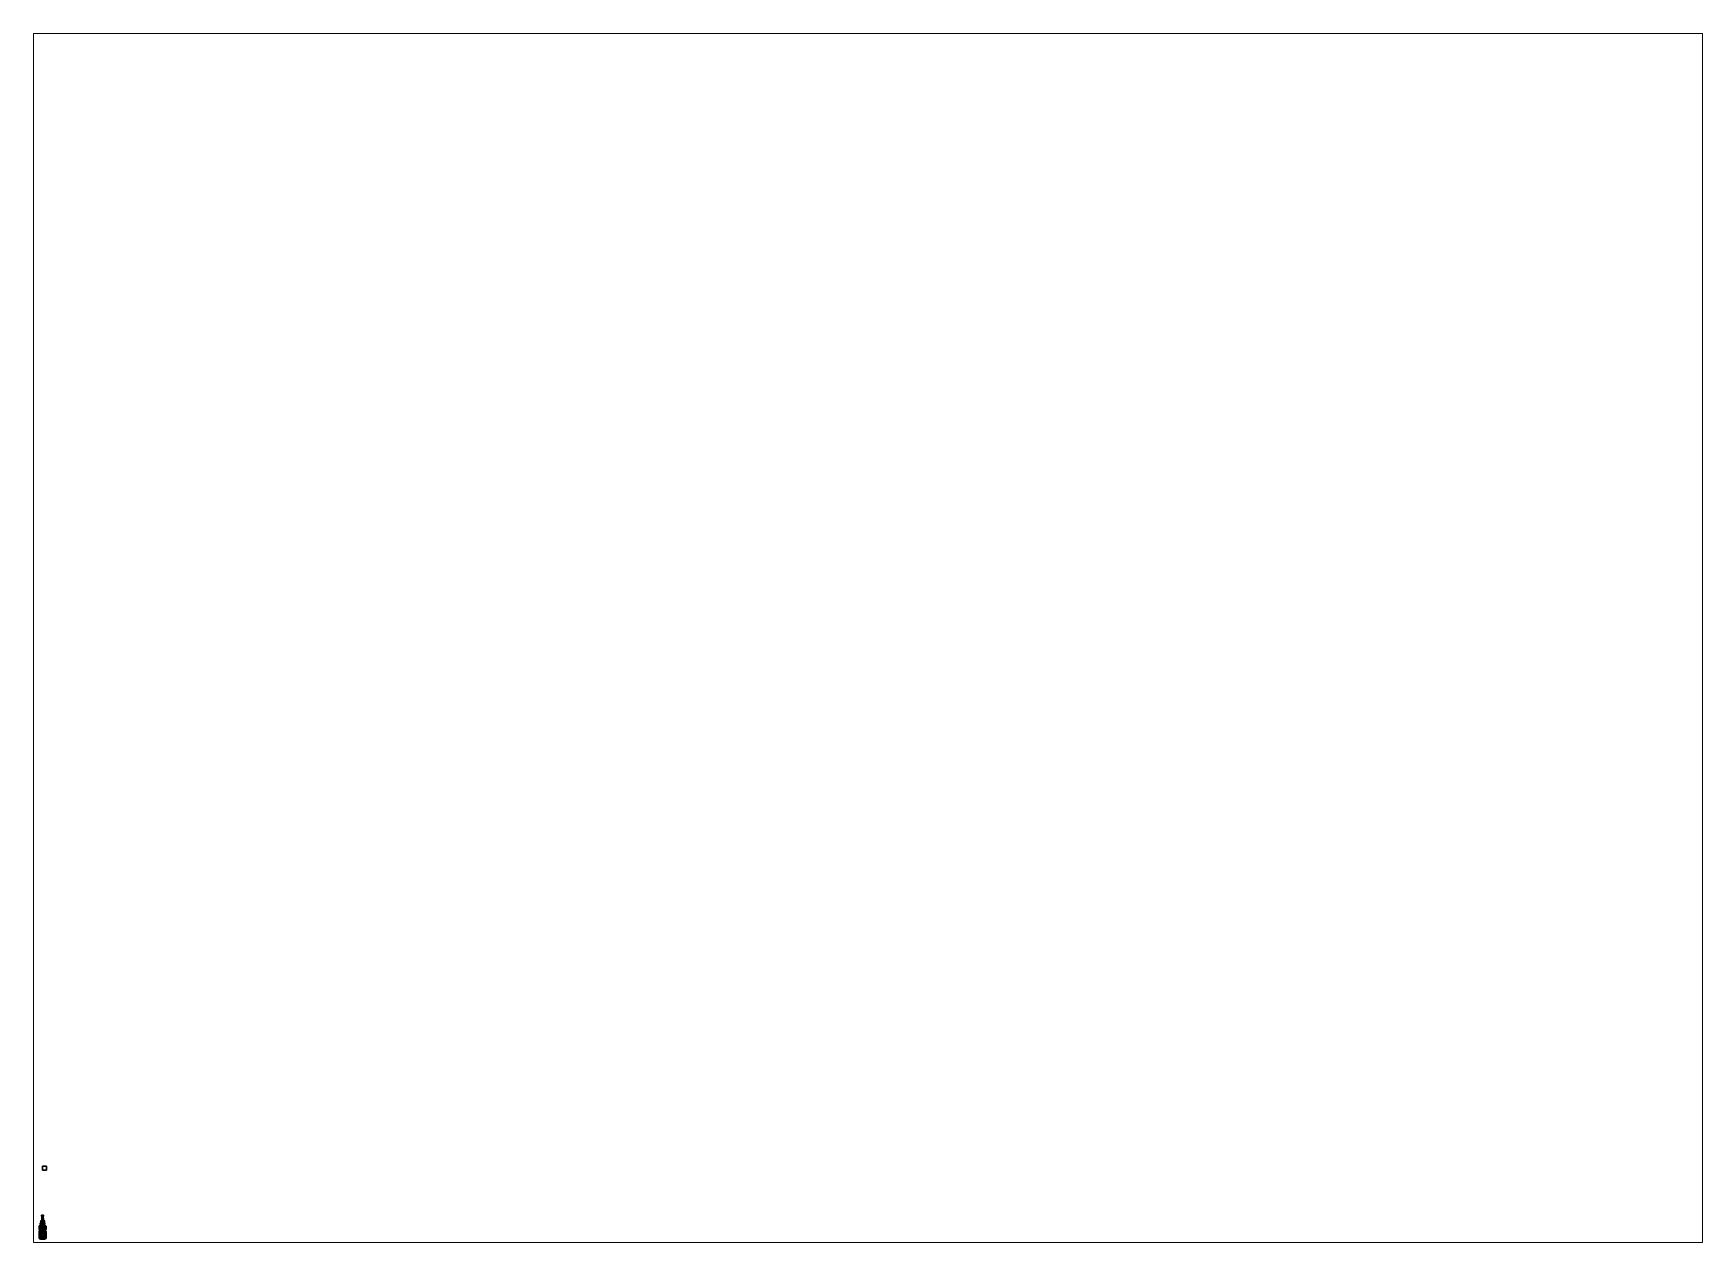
# Paper-space layout 'Layout1' of a CAD drawing. Header units: millimetres. Extents: x 28 to 251, y 20 to 181.
# The model-space entities are those that its viewports show. They can reach past a viewport. Long polylines and large blocks are cut down to what shows.
import ezdxf

# ---------------------------------------------------------------- set-up
doc = ezdxf.new("R2010")
doc.units = ezdxf.units.MM
for name, color, linetype in [('fenders', 6, 'Continuous'), ('frame', 5, 'Continuous'), ('gun', 1, 'Continuous'), ('internals', 3, 'Continuous'), ('sleeve', 5, 'Continuous'), ('tent', 4, 'Continuous'), ('tmp', 4, 'Continuous'), ('trail', 6, 'Continuous'), ('turret', 2, 'Continuous'), ('wheels', 2, 'Continuous')]:
    doc.layers.add(name, color=color, linetype=linetype)

msp = doc.modelspace()

# ---------------------------------------------------------------- linework, layer by layer
for points in [[(1, 14.16, 1), (1, 14.16), (0, 14.16), (0, 14.16, 1)], [(1, 14.16), (1, 13.16), (0, 13.16), (0, 14.16)], [(0, 14.16), (0, 13.16), (0, 13.16, 1), (0, 14.16, 1)], [(0, 14.16, 1), (0, 13.16, 1), (1, 13.16, 1), (1, 14.16, 1)], [(0, 13.16, 1), (0, 13.16), (1, 13.16), (1, 13.16, 1)], [(1, 13.16, 1), (1, 13.16), (1, 14.16), (1, 14.16, 1)], [(-0.44, 0.11, 0.85), (-0.22, 0.11, 0.85), (-0.22, 0.12, 0.85), (-0.44, 0.12, 0.85)], [(-0.22, 0.12, 0.85), (-0.22, 0.06, 0.67), (-0.44, 0.05, 0.62), (-0.44, 0.12, 0.85)], [(-0.44, 0.12, 0.85), (-0.44, 0.05, 0.62), (-0.44, 0.04, 0.62), (-0.44, 0.11, 0.85)], [(-0.44, 0.04, 0.62), (-0.22, 0.05, 0.67), (-0.22, 0.11, 0.85), (-0.44, 0.11, 0.85)], [(-0.22, 0.06, 0.67), (-0.14, 0.06, 0.67), (-0.38, 0.05, 0.62), (-0.44, 0.05, 0.62)], [(-0.38, 0.04, 0.62), (-0.14, 0.05, 0.67), (-0.22, 0.05, 0.67), (-0.44, 0.04, 0.62)], [(-0.44, 0.05, 0.62), (-0.38, 0.05, 0.62), (-0.38, 0.04, 0.62), (-0.44, 0.04, 0.62)], [(-0.38, 0.05, 0.62), (-0.14, 0.06, 0.67), (-0.14, 0.01, 0.5), (-0.33, 0.04, 0.59)], [(-0.14, 0, 0.5), (-0.14, 0.05, 0.67), (-0.38, 0.04, 0.62), (-0.33, 0.03, 0.6)], [(-0.33, 0.03, 0.6), (-0.38, 0.04, 0.62), (-0.38, 0.05, 0.62), (-0.33, 0.04, 0.59)], [(-0.38, 0.03, 0.29), (-0.38, 0.04, 0.32), (-0.29, 0.04, 0.32), (-0.29, 0.03, 0.29)], [(-0.38, 0.04, 0.32), (-0.38, 0.03, 0.35), (-0.29, 0.03, 0.35), (-0.29, 0.04, 0.32)], [(-0.38, 0, 0.28), (-0.38, 0.03, 0.29), (-0.29, 0.03, 0.29), (-0.29, 0, 0.28)], [(-0.38, 0.03, 0.35), (-0.38, 0, 0.36), (-0.29, 0, 0.36), (-0.29, 0.03, 0.35)], [(-0.38, 0, 0.36), (-0.38, -0.03, 0.35), (-0.29, -0.03, 0.35), (-0.29, 0, 0.36)], [(-0.38, -0.03, 0.29), (-0.38, 0, 0.28), (-0.29, 0, 0.28), (-0.29, -0.03, 0.29)], [(-0.32, 0.01, 0.51), (-0.12, 0, 0.48), (-0.12, 0, 0.48), (-0.36, -0.01, 0.45)], [(-0.36, -0.02, 0.45), (-0.32, 0, 0.51), (-0.32, 0.01, 0.51), (-0.36, -0.01, 0.45)], [(-0.12, -0.01, 0.48), (-0.12, -0.01, 0.48), (-0.32, 0, 0.51), (-0.36, -0.02, 0.45)], [(-0.12, 0, 0.48), (0.12, 0, 0.48), (0.36, -0.01, 0.45), (-0.36, -0.01, 0.45)], [(-0.33, 0.04, 0.59), (-0.14, 0.01, 0.5), (-0.12, 0, 0.48), (-0.32, 0.03, 0.56)], [(-0.32, 0.02, 0.57), (-0.33, 0.03, 0.6), (-0.33, 0.04, 0.59), (-0.32, 0.03, 0.56)], [(-0.12, -0.01, 0.48), (-0.14, 0, 0.5), (-0.33, 0.03, 0.6), (-0.32, 0.02, 0.57)], [(-0.32, 0, 0.51), (-0.32, 0.02, 0.57), (-0.32, 0.03, 0.56), (-0.32, 0.01, 0.51)], [(-0.32, 0.03, 0.56), (-0.12, 0, 0.48), (-0.12, 0, 0.48), (-0.32, 0.01, 0.51)], [(-0.12, -0.01, 0.48), (-0.12, -0.01, 0.48), (-0.32, 0.02, 0.57), (-0.32, 0, 0.51)], [(-0.29, 0.04, 0.28), (-0.29, 0.05, 0.32), (-0.24, 0.05, 0.32), (-0.24, 0.04, 0.28)], [(-0.29, 0.05, 0.32), (-0.29, 0.04, 0.36), (-0.24, 0.04, 0.36), (-0.24, 0.05, 0.32)], [(-0.29, 0.03, 0.29), (-0.29, 0.04, 0.32), (-0.29, 0.05, 0.32), (-0.29, 0.04, 0.28)], [(-0.29, 0.04, 0.32), (-0.29, 0.03, 0.35), (-0.29, 0.04, 0.36), (-0.29, 0.05, 0.32)], [(-0.29, 0, 0.27), (-0.29, 0.04, 0.28), (-0.24, 0.04, 0.28), (-0.24, 0, 0.27)], [(-0.29, 0.04, 0.36), (-0.29, 0, 0.37), (-0.24, 0, 0.37), (-0.24, 0.04, 0.36)], [(-0.29, 0, 0.28), (-0.29, 0.03, 0.29), (-0.29, 0.04, 0.28), (-0.29, 0, 0.27)], [(-0.29, 0.03, 0.35), (-0.29, 0, 0.36), (-0.29, 0, 0.37), (-0.29, 0.04, 0.36)], [(-0.29, 0, 0.37), (-0.29, -0.04, 0.36), (-0.24, -0.04, 0.36), (-0.24, 0, 0.37)], [(-0.29, -0.04, 0.28), (-0.29, 0, 0.27), (-0.24, 0, 0.27), (-0.24, -0.04, 0.28)], [(-0.29, 0, 0.36), (-0.29, -0.03, 0.35), (-0.29, -0.04, 0.36), (-0.29, 0, 0.37)], [(-0.29, -0.03, 0.29), (-0.29, 0, 0.28), (-0.29, 0, 0.27), (-0.29, -0.04, 0.28)], [(-0.24, 0.04, 0.32), (-0.24, 0.03, 0.29), (-0.24, 0.04, 0.28), (-0.24, 0.05, 0.32)], [(-0.24, 0.03, 0.35), (-0.24, 0.04, 0.32), (-0.24, 0.05, 0.32), (-0.24, 0.04, 0.36)], [(-0.24, 0.03, 0.29), (-0.24, 0.04, 0.32), (-0.13, 0.04, 0.32), (-0.13, 0.03, 0.29)], [(-0.24, 0.04, 0.32), (-0.24, 0.03, 0.35), (-0.13, 0.03, 0.35), (-0.13, 0.04, 0.32)], [(-0.24, 0.03, 0.29), (-0.24, 0, 0.28), (-0.24, 0, 0.27), (-0.24, 0.04, 0.28)], [(-0.24, 0, 0.36), (-0.24, 0.03, 0.35), (-0.24, 0.04, 0.36), (-0.24, 0, 0.37)], [(-0.24, 0, 0.28), (-0.24, 0.03, 0.29), (-0.13, 0.03, 0.29), (-0.13, 0, 0.28)], [(-0.24, 0.03, 0.35), (-0.24, 0, 0.36), (-0.13, 0, 0.36), (-0.13, 0.03, 0.35)], [(-0.24, 0, 0.36), (-0.24, -0.03, 0.35), (-0.13, -0.03, 0.35), (-0.13, 0, 0.36)], [(-0.24, -0.03, 0.29), (-0.24, 0, 0.28), (-0.13, 0, 0.28), (-0.13, -0.03, 0.29)], [(-0.24, -0.03, 0.35), (-0.24, 0, 0.36), (-0.24, 0, 0.37), (-0.24, -0.04, 0.36)], [(-0.24, 0, 0.28), (-0.24, -0.03, 0.29), (-0.24, -0.04, 0.28), (-0.24, 0, 0.27)], [(-0.22, 0.11, 0.85), (-0.22, 0.05, 0.67), (-0.22, 0.06, 0.67), (-0.22, 0.12, 0.85)], [(-0.22, 0.05, 0.67), (-0.14, 0.05, 0.67), (-0.14, 0.06, 0.67), (-0.22, 0.06, 0.67)], [(-0.14, 0.01, 0.5), (-0.14, 0.06, 0.67), (-0.14, 0.05, 0.67), (-0.14, 0, 0.5)], [(-0.12, 0, 0.48), (-0.14, 0.01, 0.5), (-0.14, 0, 0.5), (-0.12, -0.01, 0.48)], [(-0.13, 0.04, 0.28), (-0.13, 0.05, 0.32), (-0.09, 0.05, 0.32), (-0.09, 0.04, 0.28)], [(-0.13, 0.05, 0.32), (-0.13, 0.04, 0.36), (-0.09, 0.04, 0.36), (-0.09, 0.05, 0.32)], [(-0.13, 0.03, 0.29), (-0.13, 0.04, 0.32), (-0.13, 0.05, 0.32), (-0.13, 0.04, 0.28)], [(-0.13, 0.04, 0.32), (-0.13, 0.03, 0.35), (-0.13, 0.04, 0.36), (-0.13, 0.05, 0.32)], [(-0.13, 0, 0.27), (-0.13, 0.04, 0.28), (-0.09, 0.04, 0.28), (-0.09, 0, 0.27)], [(-0.13, 0.04, 0.36), (-0.13, 0, 0.37), (-0.09, 0, 0.37), (-0.09, 0.04, 0.36)], [(-0.13, 0, 0.28), (-0.13, 0.03, 0.29), (-0.13, 0.04, 0.28), (-0.13, 0, 0.27)], [(-0.13, 0.03, 0.35), (-0.13, 0, 0.36), (-0.13, 0, 0.37), (-0.13, 0.04, 0.36)], [(-0.13, 0, 0.37), (-0.13, -0.04, 0.36), (-0.09, -0.04, 0.36), (-0.09, 0, 0.37)], [(-0.13, -0.04, 0.28), (-0.13, 0, 0.27), (-0.09, 0, 0.27), (-0.09, -0.04, 0.28)], [(-0.13, 0, 0.36), (-0.13, -0.03, 0.35), (-0.13, -0.04, 0.36), (-0.13, 0, 0.37)], [(-0.13, -0.03, 0.29), (-0.13, 0, 0.28), (-0.13, 0, 0.27), (-0.13, -0.04, 0.28)], [(-0.12, -0.01, 0.48), (0.12, -0.01, 0.48), (0.12, 0, 0.48), (-0.12, 0, 0.48)], [(0.04, 0.16, 0.27), (0.09, 0.1, 0.27), (-0.09, 0.1, 0.27), (-0.04, 0.16, 0.27)], [(-0.09, 0.1, 0.37), (0.09, 0.1, 0.37), (0.04, 0.16, 0.37), (-0.04, 0.16, 0.37)], [(-0.04, 0.16, 0.27), (-0.09, 0.1, 0.27), (-0.09, 0.1, 0.37), (-0.04, 0.16, 0.37)], [(0.09, 0.1, 0.27), (0.09, -0.05, 0.27), (-0.09, -0.05, 0.27), (-0.09, 0.1, 0.27)], [(-0.09, -0.05, 0.37), (0.09, -0.05, 0.37), (0.09, 0.1, 0.37), (-0.09, 0.1, 0.37)], [(-0.09, 0.1, 0.27), (-0.09, -0.05, 0.27), (-0.09, -0.05, 0.37), (-0.09, 0.1, 0.37)], [(-0.04, 0.16, 0.37), (0.04, 0.16, 0.37), (0.04, 0.16, 0.27), (-0.04, 0.16, 0.27)], [(0.04, 0.16, 0.37), (0.09, 0.1, 0.37), (0.09, 0.1, 0.27), (0.04, 0.16, 0.27)], [(0.09, 0.1, 0.37), (0.09, -0.05, 0.37), (0.09, -0.05, 0.27), (0.09, 0.1, 0.27)], [(0.13, 0.05, 0.32), (0.13, 0.04, 0.28), (0.09, 0.04, 0.28), (0.09, 0.05, 0.32)], [(0.13, 0.04, 0.36), (0.13, 0.05, 0.32), (0.09, 0.05, 0.32), (0.09, 0.04, 0.36)], [(0.13, 0.04, 0.28), (0.13, 0, 0.27), (0.09, 0, 0.27), (0.09, 0.04, 0.28)], [(0.13, 0, 0.37), (0.13, 0.04, 0.36), (0.09, 0.04, 0.36), (0.09, 0, 0.37)], [(0.13, -0.04, 0.36), (0.13, 0, 0.37), (0.09, 0, 0.37), (0.09, -0.04, 0.36)], [(0.13, 0, 0.27), (0.13, -0.04, 0.28), (0.09, -0.04, 0.28), (0.09, 0, 0.27)], [(0.12, 0, 0.48), (0.14, 0.01, 0.5), (0.33, 0.04, 0.59), (0.32, 0.03, 0.56)], [(0.12, 0, 0.48), (0.12, 0, 0.48), (0.32, 0.03, 0.56), (0.32, 0.01, 0.51)], [(0.33, 0.03, 0.6), (0.14, 0, 0.5), (0.12, -0.01, 0.48), (0.32, 0.02, 0.57)], [(0.32, 0.02, 0.57), (0.12, -0.01, 0.48), (0.12, -0.01, 0.48), (0.32, 0, 0.51)], [(0.12, 0, 0.48), (0.12, 0, 0.48), (0.32, 0.01, 0.51), (0.36, -0.01, 0.45)], [(0.12, -0.01, 0.48), (0.14, 0, 0.5), (0.14, 0.01, 0.5), (0.12, 0, 0.48)], [(0.32, 0, 0.51), (0.12, -0.01, 0.48), (0.12, -0.01, 0.48), (0.36, -0.02, 0.45)], [(0.13, 0.04, 0.32), (0.13, 0.03, 0.29), (0.13, 0.04, 0.28), (0.13, 0.05, 0.32)], [(0.13, 0.03, 0.35), (0.13, 0.04, 0.32), (0.13, 0.05, 0.32), (0.13, 0.04, 0.36)], [(0.13, 0.03, 0.29), (0.13, 0, 0.28), (0.13, 0, 0.27), (0.13, 0.04, 0.28)], [(0.13, 0, 0.36), (0.13, 0.03, 0.35), (0.13, 0.04, 0.36), (0.13, 0, 0.37)], [(0.24, 0.04, 0.32), (0.24, 0.03, 0.29), (0.13, 0.03, 0.29), (0.13, 0.04, 0.32)], [(0.24, 0.03, 0.35), (0.24, 0.04, 0.32), (0.13, 0.04, 0.32), (0.13, 0.03, 0.35)], [(0.24, 0.03, 0.29), (0.24, 0, 0.28), (0.13, 0, 0.28), (0.13, 0.03, 0.29)], [(0.24, 0, 0.36), (0.24, 0.03, 0.35), (0.13, 0.03, 0.35), (0.13, 0, 0.36)], [(0.13, -0.03, 0.35), (0.13, 0, 0.36), (0.13, 0, 0.37), (0.13, -0.04, 0.36)], [(0.13, 0, 0.28), (0.13, -0.03, 0.29), (0.13, -0.04, 0.28), (0.13, 0, 0.27)], [(0.24, -0.03, 0.35), (0.24, 0, 0.36), (0.13, 0, 0.36), (0.13, -0.03, 0.35)], [(0.24, 0, 0.28), (0.24, -0.03, 0.29), (0.13, -0.03, 0.29), (0.13, 0, 0.28)], [(0.14, 0, 0.5), (0.14, 0.05, 0.67), (0.14, 0.06, 0.67), (0.14, 0.01, 0.5)], [(0.14, 0.01, 0.5), (0.14, 0.06, 0.67), (0.38, 0.05, 0.62), (0.33, 0.04, 0.59)], [(0.38, 0.05, 0.62), (0.14, 0.06, 0.67), (0.22, 0.06, 0.67), (0.44, 0.05, 0.62)], [(0.22, 0.06, 0.67), (0.14, 0.06, 0.67), (0.14, 0.05, 0.67), (0.22, 0.05, 0.67)], [(0.38, 0.04, 0.62), (0.14, 0.05, 0.67), (0.14, 0, 0.5), (0.33, 0.03, 0.6)], [(0.22, 0.05, 0.67), (0.14, 0.05, 0.67), (0.38, 0.04, 0.62), (0.44, 0.04, 0.62)], [(0.22, 0.12, 0.85), (0.22, 0.06, 0.67), (0.22, 0.05, 0.67), (0.22, 0.11, 0.85)], [(0.44, 0.05, 0.62), (0.22, 0.06, 0.67), (0.22, 0.12, 0.85), (0.44, 0.12, 0.85)], [(0.44, 0.12, 0.85), (0.22, 0.12, 0.85), (0.22, 0.11, 0.85), (0.44, 0.11, 0.85)], [(0.22, 0.11, 0.85), (0.22, 0.05, 0.67), (0.44, 0.04, 0.62), (0.44, 0.11, 0.85)], [(0.24, 0.04, 0.32), (0.24, 0.03, 0.35), (0.24, 0.04, 0.36), (0.24, 0.05, 0.32)], [(0.24, 0.03, 0.29), (0.24, 0.04, 0.32), (0.24, 0.05, 0.32), (0.24, 0.04, 0.28)], [(0.29, 0.05, 0.32), (0.29, 0.04, 0.28), (0.24, 0.04, 0.28), (0.24, 0.05, 0.32)], [(0.29, 0.04, 0.36), (0.29, 0.05, 0.32), (0.24, 0.05, 0.32), (0.24, 0.04, 0.36)], [(0.24, 0.03, 0.35), (0.24, 0, 0.36), (0.24, 0, 0.37), (0.24, 0.04, 0.36)], [(0.24, 0, 0.28), (0.24, 0.03, 0.29), (0.24, 0.04, 0.28), (0.24, 0, 0.27)], [(0.29, 0.04, 0.28), (0.29, 0, 0.27), (0.24, 0, 0.27), (0.24, 0.04, 0.28)], [(0.29, 0, 0.37), (0.29, 0.04, 0.36), (0.24, 0.04, 0.36), (0.24, 0, 0.37)], [(0.24, -0.03, 0.29), (0.24, 0, 0.28), (0.24, 0, 0.27), (0.24, -0.04, 0.28)], [(0.24, 0, 0.36), (0.24, -0.03, 0.35), (0.24, -0.04, 0.36), (0.24, 0, 0.37)], [(0.29, -0.04, 0.36), (0.29, 0, 0.37), (0.24, 0, 0.37), (0.24, -0.04, 0.36)], [(0.29, 0, 0.27), (0.29, -0.04, 0.28), (0.24, -0.04, 0.28), (0.24, 0, 0.27)], [(0.29, 0.04, 0.32), (0.29, 0.03, 0.29), (0.29, 0.04, 0.28), (0.29, 0.05, 0.32)], [(0.29, 0.03, 0.35), (0.29, 0.04, 0.32), (0.29, 0.05, 0.32), (0.29, 0.04, 0.36)], [(0.29, 0.03, 0.29), (0.29, 0, 0.28), (0.29, 0, 0.27), (0.29, 0.04, 0.28)], [(0.29, 0, 0.36), (0.29, 0.03, 0.35), (0.29, 0.04, 0.36), (0.29, 0, 0.37)], [(0.38, 0.04, 0.32), (0.38, 0.03, 0.29), (0.29, 0.03, 0.29), (0.29, 0.04, 0.32)], [(0.38, 0.03, 0.35), (0.38, 0.04, 0.32), (0.29, 0.04, 0.32), (0.29, 0.03, 0.35)], [(0.38, 0.03, 0.29), (0.38, 0, 0.28), (0.29, 0, 0.28), (0.29, 0.03, 0.29)], [(0.38, 0, 0.36), (0.38, 0.03, 0.35), (0.29, 0.03, 0.35), (0.29, 0, 0.36)], [(0.29, -0.03, 0.35), (0.29, 0, 0.36), (0.29, 0, 0.37), (0.29, -0.04, 0.36)], [(0.29, 0, 0.28), (0.29, -0.03, 0.29), (0.29, -0.04, 0.28), (0.29, 0, 0.27)], [(0.38, -0.03, 0.35), (0.38, 0, 0.36), (0.29, 0, 0.36), (0.29, -0.03, 0.35)], [(0.38, 0, 0.28), (0.38, -0.03, 0.29), (0.29, -0.03, 0.29), (0.29, 0, 0.28)], [(0.32, 0.03, 0.56), (0.33, 0.04, 0.59), (0.33, 0.03, 0.6), (0.32, 0.02, 0.57)], [(0.32, 0.01, 0.51), (0.32, 0.03, 0.56), (0.32, 0.02, 0.57), (0.32, 0, 0.51)], [(0.36, -0.01, 0.45), (0.32, 0.01, 0.51), (0.32, 0, 0.51), (0.36, -0.02, 0.45)], [(0.33, 0.04, 0.59), (0.38, 0.05, 0.62), (0.38, 0.04, 0.62), (0.33, 0.03, 0.6)], [(0.44, 0.04, 0.62), (0.38, 0.04, 0.62), (0.38, 0.05, 0.62), (0.44, 0.05, 0.62)], [(0.44, 0.11, 0.85), (0.44, 0.04, 0.62), (0.44, 0.05, 0.62), (0.44, 0.12, 0.85)], [(-0.55, -1.46, -11.94), (-0.88, -2.52, -11.94), (-0.76, -2.13, -11.7), (-0.67, -1.85, -11.7)], [(-0.76, -2.13, -11.7), (-0.88, -2.52, -11.94), (-0.77, -2.17, -11.66)], [(-0.77, -2.17, -11.66), (-0.88, -2.52, -11.94), (-0.82, -2.33, -11.26)], [(-0.82, -2.33, -11.26), (-0.88, -2.52, -11.59), (-0.88, -2.52, -11.26)], [(-0.82, -2.33, -11.26), (-0.88, -2.52, -11.94), (-0.88, -2.52, -11.59)], [(-0.88, -2.52, -11.94), (-0.88, -3.04, -11.94), (-0.88, -2.94, -11.59), (-0.88, -2.52, -11.59)], [(-0.88, -3.04, -11.94), (-0.88, -3.15, -11.78), (-0.88, -2.94, -11.32), (-0.88, -2.94, -11.59)], [(-0.88, -3.15, -11.78), (-0.88, -3.3, -11.67), (-0.88, -2.96, -11.27), (-0.88, -2.94, -11.32)], [(-0.88, -3.3, -11.67), (-0.88, -3.43, -11.63), (-0.88, -3, -11.24), (-0.88, -2.96, -11.27)], [(-0.88, -3.43, -11.63), (-0.88, -3.58, -11.63), (-0.88, -4.06, -11.24), (-0.88, -3, -11.24)], [(-0.88, -3.58, -11.63), (-0.88, -3.73, -11.68), (-0.88, -3.73, -11.68), (-0.88, -4.06, -11.24)], [(-0.88, -3.73, -11.68), (-0.88, -3.9, -11.81), (-0.88, -3.9, -11.81), (-0.88, -4.06, -11.24)], [(-0.88, -3.9, -11.81), (-0.88, -4.06, -11.81), (-0.88, -4.06, -11.81), (-0.88, -4.06, -11.24)], [(-0.79, -4.29, -11.24), (-0.88, -4.06, -11.24), (-0.88, -4.06, -11.81), (-0.82, -4.19, -11.81)], [(0.79, -4.29, -11.24), (0.88, -4.06, -11.24), (-0.88, -4.06, -11.24), (-0.79, -4.29, -11.24)], [(-0.56, -4.38, -11.24), (-0.79, -4.29, -11.24), (-0.82, -4.19, -11.81), (-0.69, -4.25, -11.81)], [(-0.55, -1.46, -11.94), (-0.55, -1.46, -11.94), (-0.67, -1.85, -11.7), (-0.65, -1.78, -11.7)], [(-0.65, -1.78, -11.7), (-0.65, -1.78, -11.7), (-0.67, -1.85, -11.7), (-0.65, -1.78, -11.62)], [(-0.65, -1.78, -11.26), (-0.66, -1.8, -11.26), (-0.66, -1.86, -10.82), (-0.65, -1.84, -10.82)], [(-0.66, -1.8, -11.26), (-0.65, -1.78, -11.26), (-0.65, -1.78, -11.49), (-0.66, -1.8, -11.49)], [(-0.66, -1.8, -11.26), (-0.63, -1.8, -11.24), (-0.63, -1.86, -10.84), (-0.66, -1.86, -10.82)], [(-0.63, -1.8, -11.24), (-0.66, -1.8, -11.26), (0.66, -1.8, -11.26), (0.63, -1.8, -11.24)], [(-0.65, -1.84, -10.82), (-0.66, -1.86, -10.82), (0.66, -1.86, -10.82), (0.65, -1.84, -10.82)], [(-0.66, -1.86, -10.82), (-0.63, -1.86, -10.84), (0.63, -1.86, -10.84), (0.66, -1.86, -10.82)], [(-0.48, -1.46, -11.43), (-0.55, -1.46, -11.59), (-0.65, -1.78, -11.49), (-0.58, -1.78, -11.33)], [(-0.55, -1.46, -11.59), (-0.55, -1.46, -11.94), (-0.65, -1.78, -11.7), (-0.65, -1.78, -11.49)], [(-0.58, -1.78, -11.33), (-0.65, -1.78, -11.49), (-0.65, -1.78, -11.49), (-0.65, -1.78, -11.26)], [(-0.42, -1.78, -11.26), (-0.58, -1.78, -11.33), (-0.58, -1.78, -11.33), (-0.65, -1.78, -11.26)], [(-0.63, -1.78, -11.24), (-0.65, -1.78, -11.26), (-0.65, -1.84, -10.82), (-0.63, -1.84, -10.84)], [(-0.65, -1.78, -11.26), (-0.63, -1.78, -11.24), (0.63, -1.78, -11.24), (0.65, -1.78, -11.26)], [(-0.63, -1.84, -10.84), (-0.65, -1.84, -10.82), (0.65, -1.84, -10.82), (0.63, -1.84, -10.84)], [(-0.63, -1.78, -11.24), (-0.63, -1.8, -11.24), (0.63, -1.8, -11.24), (0.63, -1.78, -11.24)], [(-0.63, -1.8, -11.24), (-0.63, -1.78, -11.24), (-0.63, -1.84, -10.84), (-0.63, -1.86, -10.84)], [(-0.58, -0.46, -11.67), (-0.41, -0.46, -11.6), (-0.38, -0.46, -11.67), (-0.55, -0.46, -11.74)], [(-0.58, -0.46, -11.67), (-0.55, -0.46, -11.74), (-0.55, -0.48, -11.74), (-0.58, -0.48, -11.67)], [(-0.55, -0.46, -11.6), (-0.48, -0.46, -11.57), (-0.41, -0.46, -11.6), (-0.58, -0.46, -11.67)], [(-0.55, -0.46, -11.6), (-0.58, -0.46, -11.67), (-0.58, -0.48, -11.67), (-0.55, -0.48, -11.6)], [(-0.57, -0.53, -11.67), (-0.58, -0.48, -11.67), (-0.55, -0.48, -11.74), (-0.54, -0.53, -11.73)], [(-0.54, -0.53, -11.61), (-0.55, -0.48, -11.6), (-0.58, -0.48, -11.67), (-0.57, -0.53, -11.67)], [(-0.32, -1.46, -11.36), (-0.48, -1.46, -11.43), (-0.58, -1.78, -11.33), (-0.42, -1.78, -11.26)], [(-0.53, -0.57, -11.67), (-0.57, -0.53, -11.67), (-0.54, -0.53, -11.73), (-0.52, -0.57, -11.71)], [(-0.52, -0.57, -11.63), (-0.54, -0.53, -11.61), (-0.57, -0.53, -11.67), (-0.53, -0.57, -11.67)], [(-0.55, -0.46, -11.74), (-0.38, -0.46, -11.67), (-0.41, -0.46, -11.74), (-0.48, -0.46, -11.77)], [(-0.55, -0.46, -11.74), (-0.48, -0.46, -11.77), (-0.48, -0.48, -11.77), (-0.55, -0.48, -11.74)], [(-0.48, -0.46, -11.57), (-0.55, -0.46, -11.6), (-0.55, -0.48, -11.6), (-0.48, -0.48, -11.57)], [(-0.54, -0.53, -11.73), (-0.55, -0.48, -11.74), (-0.48, -0.48, -11.77), (-0.48, -0.53, -11.76)], [(-0.48, -0.53, -11.58), (-0.48, -0.48, -11.57), (-0.55, -0.48, -11.6), (-0.54, -0.53, -11.61)], [(-0.55, -1.43, -11.94), (-0.55, -1.46, -11.94), (-0.55, -1.46, -11.59), (-0.55, -1.43, -11.59)], [(0.55, -1.43, -11.94), (0.55, -1.46, -11.94), (-0.55, -1.46, -11.94), (-0.55, -1.43, -11.94)], [(-0.51, -1.43, -11.59), (-0.51, -1.43, -11.94), (-0.55, -1.43, -11.94), (-0.55, -1.43, -11.59)], [(-0.48, -1.43, -11.43), (-0.55, -1.43, -11.59), (-0.55, -1.46, -11.59), (-0.48, -1.46, -11.43)], [(-0.45, -1.43, -11.44), (-0.51, -1.43, -11.59), (-0.55, -1.43, -11.59), (-0.48, -1.43, -11.43)], [(-0.52, -0.57, -11.71), (-0.54, -0.53, -11.73), (-0.48, -0.53, -11.76), (-0.48, -0.57, -11.72)], [(-0.48, -0.57, -11.62), (-0.48, -0.53, -11.58), (-0.54, -0.53, -11.61), (-0.52, -0.57, -11.63)], [(-0.48, -0.58, -11.67), (-0.53, -0.57, -11.67), (-0.52, -0.57, -11.71), (-0.48, -0.58, -11.67)], [(-0.48, -0.58, -11.67), (-0.52, -0.57, -11.63), (-0.53, -0.57, -11.67), (-0.48, -0.58, -11.67)], [(-0.48, -0.58, -11.67), (-0.52, -0.57, -11.71), (-0.48, -0.57, -11.72), (-0.48, -0.58, -11.67)], [(-0.48, -0.58, -11.67), (-0.48, -0.57, -11.62), (-0.52, -0.57, -11.63), (-0.48, -0.58, -11.67)], [(-0.52, -2.6, -11.55), (-0.52, -2.53, -11.22), (-0.52, -2.6, -11.8), (-0.52, -2.63, -11.73)], [(-0.52, -2.6, -11.8), (-0.52, -2.53, -11.22), (-0.06, -2.53, -11.22), (-0.06, -2.6, -11.8)], [(-0.52, -2.65, -11.37), (-0.52, -2.53, -11.22), (-0.52, -2.6, -11.55), (-0.52, -2.65, -11.53)], [(-0.52, -2.64, -11.27), (-0.52, -2.59, -11.22), (-0.52, -2.53, -11.22), (-0.52, -2.65, -11.37)], [(-0.52, -2.53, -11.22), (-0.52, -2.59, -11.22), (-0.06, -2.59, -11.22), (-0.06, -2.53, -11.22)], [(-0.06, -2.64, -11.27), (-0.06, -2.59, -11.22), (-0.52, -2.59, -11.22), (-0.52, -2.64, -11.27)], [(-0.06, -2.63, -11.73), (-0.06, -2.6, -11.55), (-0.52, -2.6, -11.55), (-0.52, -2.63, -11.73)], [(-0.52, -2.63, -11.73), (-0.52, -2.6, -11.8), (-0.52, -2.99, -11.8), (-0.52, -2.99, -11.7)], [(-0.52, -2.65, -11.53), (-0.52, -2.6, -11.55), (-0.06, -2.6, -11.55), (-0.06, -2.65, -11.53)], [(-0.06, -2.99, -11.7), (-0.06, -2.63, -11.73), (-0.52, -2.63, -11.73), (-0.52, -2.99, -11.7)], [(-0.06, -2.65, -11.37), (-0.06, -2.64, -11.27), (-0.52, -2.64, -11.27), (-0.52, -2.65, -11.37)], [(-0.06, -2.65, -11.53), (-0.06, -2.65, -11.37), (-0.52, -2.65, -11.37), (-0.52, -2.65, -11.53)], [(-0.52, -2.99, -11.7), (-0.52, -2.99, -11.8), (-0.06, -2.99, -11.8), (-0.06, -2.99, -11.7)], [(-0.51, -1.43, -11.94), (-0.37, -0.63, -11.94), (0.37, -0.63, -11.94), (0.51, -1.43, -11.94)], [(-0.37, -0.63, -11.59), (-0.37, -0.63, -11.94), (-0.51, -1.43, -11.94), (-0.51, -1.43, -11.59)], [(-0.34, -0.63, -11.51), (-0.37, -0.63, -11.59), (-0.51, -1.43, -11.59), (-0.45, -1.43, -11.44)], [(-0.51, -2.05, -11.88), (-0.51, -2.44, -11.88), (-0.51, -2.41, -11.81), (-0.51, -2.05, -11.78)], [(-0.05, -2.05, -11.78), (-0.05, -2.05, -11.88), (-0.51, -2.05, -11.88), (-0.51, -2.05, -11.78)], [(-0.51, -2.05, -11.78), (-0.51, -2.41, -11.81), (-0.05, -2.41, -11.81), (-0.05, -2.05, -11.78)], [(-0.05, -2.39, -11.61), (-0.05, -2.44, -11.63), (-0.51, -2.44, -11.63), (-0.51, -2.39, -11.61)], [(-0.51, -2.44, -11.63), (-0.51, -2.51, -11.3), (-0.51, -2.39, -11.45), (-0.51, -2.39, -11.61)], [(-0.51, -2.39, -11.61), (-0.51, -2.39, -11.45), (-0.05, -2.39, -11.45), (-0.05, -2.39, -11.61)], [(-0.51, -2.51, -11.3), (-0.51, -2.45, -11.3), (-0.51, -2.4, -11.35), (-0.51, -2.39, -11.45)], [(-0.51, -2.39, -11.45), (-0.51, -2.4, -11.35), (-0.05, -2.4, -11.35), (-0.05, -2.39, -11.45)], [(-0.51, -2.4, -11.35), (-0.51, -2.45, -11.3), (-0.05, -2.45, -11.3), (-0.05, -2.4, -11.35)], [(-0.51, -2.41, -11.81), (-0.51, -2.44, -11.63), (-0.05, -2.44, -11.63), (-0.05, -2.41, -11.81)], [(-0.51, -2.44, -11.88), (-0.51, -2.51, -11.3), (-0.51, -2.44, -11.63), (-0.51, -2.41, -11.81)], [(-0.05, -2.44, -11.88), (-0.05, -2.51, -11.3), (-0.51, -2.51, -11.3), (-0.51, -2.44, -11.88)], [(-0.05, -2.51, -11.3), (-0.05, -2.45, -11.3), (-0.51, -2.45, -11.3), (-0.51, -2.51, -11.3)], [(-0.49, -0.48, -11.82), (-0.48, -0.47, -11.81), (-0.36, -0.47, -11.81), (-0.36, -0.48, -11.82)], [(-0.48, -0.47, -11.81), (-0.49, -0.48, -11.82), (-0.49, -0.48, -11.76), (-0.48, -0.47, -11.77)], [(-0.48, -0.49, -11.81), (-0.49, -0.48, -11.82), (-0.36, -0.48, -11.82), (-0.36, -0.49, -11.81)], [(-0.49, -0.48, -11.82), (-0.48, -0.49, -11.81), (-0.48, -0.49, -11.77), (-0.49, -0.48, -11.76)], [(-0.48, -0.46, -11.77), (-0.41, -0.46, -11.74), (-0.41, -0.48, -11.74), (-0.48, -0.48, -11.77)], [(-0.41, -0.46, -11.6), (-0.48, -0.46, -11.57), (-0.48, -0.48, -11.57), (-0.41, -0.48, -11.6)], [(-0.48, -0.47, -11.81), (-0.47, -0.48, -11.8), (-0.36, -0.48, -11.8), (-0.36, -0.47, -11.81)], [(-0.47, -0.48, -11.8), (-0.48, -0.47, -11.81), (-0.48, -0.47, -11.77), (-0.47, -0.48, -11.76)], [(-0.47, -0.48, -11.8), (-0.48, -0.49, -11.81), (-0.36, -0.49, -11.81), (-0.36, -0.48, -11.8)], [(-0.48, -0.49, -11.81), (-0.47, -0.48, -11.8), (-0.47, -0.48, -11.76), (-0.48, -0.49, -11.77)], [(-0.48, -0.53, -11.76), (-0.48, -0.48, -11.77), (-0.41, -0.48, -11.74), (-0.42, -0.53, -11.73)], [(-0.42, -0.53, -11.61), (-0.41, -0.48, -11.6), (-0.48, -0.48, -11.57), (-0.48, -0.53, -11.58)], [(-0.48, -0.57, -11.72), (-0.48, -0.53, -11.76), (-0.42, -0.53, -11.73), (-0.44, -0.57, -11.71)], [(-0.44, -0.57, -11.63), (-0.42, -0.53, -11.61), (-0.48, -0.53, -11.58), (-0.48, -0.57, -11.62)], [(-0.48, -0.58, -11.67), (-0.48, -0.57, -11.72), (-0.44, -0.57, -11.71), (-0.48, -0.58, -11.67)], [(-0.48, -0.58, -11.67), (-0.44, -0.57, -11.71), (-0.43, -0.57, -11.67), (-0.48, -0.58, -11.67)], [(-0.48, -0.58, -11.67), (-0.44, -0.57, -11.63), (-0.48, -0.57, -11.62), (-0.48, -0.58, -11.67)], [(-0.48, -0.58, -11.67), (-0.43, -0.57, -11.67), (-0.44, -0.57, -11.63), (-0.48, -0.58, -11.67)], [(-0.32, -1.43, -11.36), (-0.48, -1.43, -11.43), (-0.48, -1.46, -11.43), (-0.32, -1.46, -11.36)], [(-0.3, -1.43, -11.38), (-0.45, -1.43, -11.44), (-0.48, -1.43, -11.43), (-0.32, -1.43, -11.36)], [(-0.26, -0.63, -11.48), (-0.34, -0.63, -11.51), (-0.45, -1.43, -11.44), (-0.3, -1.43, -11.38)], [(-0.44, -0.57, -11.71), (-0.42, -0.53, -11.73), (-0.39, -0.53, -11.67), (-0.43, -0.57, -11.67)], [(-0.43, -0.57, -11.67), (-0.39, -0.53, -11.67), (-0.42, -0.53, -11.61), (-0.44, -0.57, -11.63)], [(-0.42, -0.53, -11.73), (-0.41, -0.48, -11.74), (-0.38, -0.48, -11.67), (-0.39, -0.53, -11.67)], [(-0.39, -0.53, -11.67), (-0.38, -0.48, -11.67), (-0.41, -0.48, -11.6), (-0.42, -0.53, -11.61)], [(0.32, -1.46, -11.36), (-0.32, -1.46, -11.36), (-0.42, -1.78, -11.26), (0.42, -1.78, -11.26)], [(-0.41, -0.46, -11.74), (-0.38, -0.46, -11.67), (-0.38, -0.48, -11.67), (-0.41, -0.48, -11.74)], [(-0.38, -0.46, -11.67), (-0.41, -0.46, -11.6), (-0.41, -0.48, -11.6), (-0.38, -0.48, -11.67)], [(-0.38, -0.03, 0.35), (-0.38, -0.04, 0.32), (-0.29, -0.04, 0.32), (-0.29, -0.03, 0.35)], [(-0.38, -0.04, 0.32), (-0.38, -0.03, 0.29), (-0.29, -0.03, 0.29), (-0.29, -0.04, 0.32)], [(-0.36, -0.46, -11.94), (-0.37, -0.63, -11.94), (-0.37, -0.63, -11.59), (-0.36, -0.46, -11.59)], [(0.36, -0.46, -11.94), (0.37, -0.63, -11.94), (-0.37, -0.63, -11.94), (-0.36, -0.46, -11.94)], [(-0.34, -0.46, -11.53), (-0.36, -0.46, -11.59), (-0.37, -0.63, -11.59), (-0.34, -0.63, -11.51)], [(-0.36, -0.01, 0.45), (-0.36, -0.05, 0.32), (-0.36, -0.06, 0.32), (-0.36, -0.02, 0.45)], [(-0.36, -0.01, 0.45), (0.36, -0.01, 0.45), (0.36, -0.05, 0.32), (-0.36, -0.05, 0.32)], [(-0.36, -0.02, 0.45), (0.36, -0.02, 0.45), (0.12, -0.01, 0.48), (-0.12, -0.01, 0.48)], [(-0.36, -0.06, 0.32), (0.36, -0.06, 0.32), (0.36, -0.02, 0.45), (-0.36, -0.02, 0.45)], [(-0.36, -0.05, 0.32), (-0.36, -0.05, 0.27), (-0.36, -0.06, 0.27), (-0.36, -0.06, 0.32)], [(-0.36, -0.05, 0.27), (-0.31, -0.05, 0.1), (-0.31, -0.06, 0.1), (-0.36, -0.06, 0.27)], [(-0.36, -0.05, 0.27), (0.36, -0.05, 0.27), (0.31, -0.05, 0.1), (-0.31, -0.05, 0.1)], [(-0.36, -0.05, 0.32), (0.36, -0.05, 0.32), (0.36, -0.05, 0.27), (-0.36, -0.05, 0.27)], [(-0.31, -0.06, 0.1), (0.31, -0.06, 0.1), (0.36, -0.06, 0.27), (-0.36, -0.06, 0.27)], [(-0.36, -0.06, 0.27), (0.36, -0.06, 0.27), (0.36, -0.06, 0.32), (-0.36, -0.06, 0.32)], [(-0.35, -0.45, -11.59), (-0.35, -0.45, -11.94), (-0.36, -0.46, -11.94), (-0.36, -0.46, -11.59)], [(-0.36, -0.46, -11.94), (-0.35, -0.45, -11.94), (0.35, -0.45, -11.94), (0.36, -0.46, -11.94)], [(-0.33, -0.45, -11.55), (-0.35, -0.45, -11.59), (-0.36, -0.46, -11.59), (-0.34, -0.46, -11.53)], [(0.35, -0.45, -11.59), (0.35, -0.45, -11.94), (-0.35, -0.45, -11.94), (-0.35, -0.45, -11.59)], [(0.35, -0.45, -11.59), (-0.35, -0.45, -11.59), (-0.33, -0.45, -11.55), (0.33, -0.45, -11.55)], [(-0.29, -0.45, -11.53), (-0.33, -0.45, -11.55), (-0.34, -0.46, -11.53), (-0.28, -0.46, -11.51)], [(-0.28, -0.46, -11.51), (-0.34, -0.46, -11.53), (-0.34, -0.63, -11.51), (-0.26, -0.63, -11.48)], [(0.33, -0.45, -11.55), (-0.33, -0.45, -11.55), (-0.29, -0.45, -11.53), (0.29, -0.45, -11.53)], [(-0.32, -1.43, -11.36), (-0.32, -1.46, -11.36), (0.32, -1.46, -11.36), (0.32, -1.43, -11.36)], [(-0.3, -1.43, -11.38), (-0.32, -1.43, -11.36), (0.32, -1.43, -11.36), (0.3, -1.43, -11.38)], [(-0.31, -0.05, 0.1), (0.31, -0.05, 0.1), (0.31, -0.06, 0.1), (-0.31, -0.06, 0.1)], [(-0.3, -0.3, -11.88), (-0.3, -0.31, -11.88), (-0.3, -0.31, -11.76), (-0.3, -0.3, -11.76)], [(0.3, -0.3, -11.76), (0.3, -0.3, -11.88), (-0.3, -0.3, -11.88), (-0.3, -0.3, -11.76)], [(0.3, -0.3, -11.88), (0.3, -0.31, -11.88), (-0.3, -0.31, -11.88), (-0.3, -0.3, -11.88)], [(-0.3, -0.3, -11.76), (-0.3, -0.31, -11.76), (0.3, -0.31, -11.76), (0.3, -0.3, -11.76)], [(-0.3, -0.31, -11.76), (-0.3, -0.31, -11.88), (0.3, -0.31, -11.88), (0.3, -0.31, -11.76)], [(0.26, -0.63, -11.48), (-0.26, -0.63, -11.48), (-0.3, -1.43, -11.38), (0.3, -1.43, -11.38)], [(-0.29, -0.03, 0.35), (-0.29, -0.04, 0.32), (-0.29, -0.05, 0.32), (-0.29, -0.04, 0.36)], [(-0.29, -0.04, 0.32), (-0.29, -0.03, 0.29), (-0.29, -0.04, 0.28), (-0.29, -0.05, 0.32)], [(-0.29, -0.04, 0.36), (-0.29, -0.05, 0.32), (-0.24, -0.05, 0.32), (-0.24, -0.04, 0.36)], [(-0.29, -0.05, 0.32), (-0.29, -0.04, 0.28), (-0.24, -0.04, 0.28), (-0.24, -0.05, 0.32)], [(0.29, -0.45, -11.53), (-0.29, -0.45, -11.53), (-0.28, -0.46, -11.51), (0.28, -0.46, -11.51)], [(0.28, -0.46, -11.51), (-0.28, -0.46, -11.51), (-0.26, -0.63, -11.48), (0.26, -0.63, -11.48)], [(-0.24, -0.03, 0.35), (-0.24, -0.04, 0.32), (-0.13, -0.04, 0.32), (-0.13, -0.03, 0.35)], [(-0.24, -0.04, 0.32), (-0.24, -0.03, 0.29), (-0.13, -0.03, 0.29), (-0.13, -0.04, 0.32)], [(-0.24, -0.04, 0.32), (-0.24, -0.03, 0.35), (-0.24, -0.04, 0.36), (-0.24, -0.05, 0.32)], [(-0.24, -0.03, 0.29), (-0.24, -0.04, 0.32), (-0.24, -0.05, 0.32), (-0.24, -0.04, 0.28)], [(-0.23, -3.33, -11.7), (-0.23, -3.69, -11.73), (0.23, -3.69, -11.73), (0.23, -3.33, -11.7)], [(0.23, -3.33, -11.7), (0.23, -3.33, -11.8), (-0.23, -3.33, -11.8), (-0.23, -3.33, -11.7)], [(-0.23, -3.33, -11.8), (-0.23, -3.72, -11.8), (-0.23, -3.69, -11.73), (-0.23, -3.33, -11.7)], [(-0.23, -3.67, -11.37), (-0.23, -3.68, -11.27), (0.23, -3.68, -11.27), (0.23, -3.67, -11.37)], [(-0.23, -3.79, -11.22), (-0.23, -3.73, -11.22), (-0.23, -3.68, -11.27), (-0.23, -3.67, -11.37)], [(-0.23, -3.67, -11.53), (-0.23, -3.67, -11.37), (0.23, -3.67, -11.37), (0.23, -3.67, -11.53)], [(0.23, -3.67, -11.53), (0.23, -3.72, -11.55), (-0.23, -3.72, -11.55), (-0.23, -3.67, -11.53)], [(-0.23, -3.72, -11.55), (-0.23, -3.79, -11.22), (-0.23, -3.67, -11.37), (-0.23, -3.67, -11.53)], [(-0.23, -3.68, -11.27), (-0.23, -3.73, -11.22), (0.23, -3.73, -11.22), (0.23, -3.68, -11.27)], [(-0.23, -3.69, -11.73), (-0.23, -3.72, -11.55), (0.23, -3.72, -11.55), (0.23, -3.69, -11.73)], [(-0.23, -3.72, -11.8), (-0.23, -3.79, -11.22), (-0.23, -3.72, -11.55), (-0.23, -3.69, -11.73)], [(0.23, -3.72, -11.8), (0.23, -3.79, -11.22), (-0.23, -3.79, -11.22), (-0.23, -3.72, -11.8)], [(0.23, -3.79, -11.22), (0.23, -3.73, -11.22), (-0.23, -3.73, -11.22), (-0.23, -3.79, -11.22)], [(-0.13, -0.03, 0.35), (-0.13, -0.04, 0.32), (-0.13, -0.05, 0.32), (-0.13, -0.04, 0.36)], [(-0.13, -0.04, 0.32), (-0.13, -0.03, 0.29), (-0.13, -0.04, 0.28), (-0.13, -0.05, 0.32)], [(-0.13, -0.04, 0.36), (-0.13, -0.05, 0.32), (-0.09, -0.05, 0.32), (-0.09, -0.04, 0.36)], [(-0.13, -0.05, 0.32), (-0.13, -0.04, 0.28), (-0.09, -0.04, 0.28), (-0.09, -0.05, 0.32)], [(0.09, -0.05, 0.27), (0.06, -0.11, 0.27), (-0.06, -0.11, 0.27), (-0.09, -0.05, 0.27)], [(-0.09, -0.05, 0.27), (-0.06, -0.11, 0.27), (-0.06, -0.11, 0.37), (-0.09, -0.05, 0.37)], [(-0.06, -0.11, 0.37), (0.06, -0.11, 0.37), (0.09, -0.05, 0.37), (-0.09, -0.05, 0.37)], [(-0.06, -0.11, 0.27), (0.06, -0.11, 0.27), (0.06, -0.11, 0.37), (-0.06, -0.11, 0.37)], [(-0.06, -2.6, -11.8), (-0.06, -2.53, -11.22), (-0.06, -2.6, -11.55), (-0.06, -2.63, -11.73)], [(-0.06, -2.6, -11.55), (-0.06, -2.53, -11.22), (-0.06, -2.65, -11.37), (-0.06, -2.65, -11.53)], [(-0.06, -2.53, -11.22), (-0.06, -2.59, -11.22), (-0.06, -2.64, -11.27), (-0.06, -2.65, -11.37)], [(-0.06, -2.99, -11.8), (-0.06, -2.6, -11.8), (-0.06, -2.63, -11.73), (-0.06, -2.99, -11.7)], [(-0.05, -2.41, -11.81), (-0.05, -2.44, -11.88), (-0.05, -2.05, -11.88), (-0.05, -2.05, -11.78)], [(-0.05, -2.39, -11.45), (-0.05, -2.51, -11.3), (-0.05, -2.44, -11.63), (-0.05, -2.39, -11.61)], [(-0.05, -2.4, -11.35), (-0.05, -2.45, -11.3), (-0.05, -2.51, -11.3), (-0.05, -2.39, -11.45)], [(-0.05, -2.44, -11.63), (-0.05, -2.51, -11.3), (-0.05, -2.44, -11.88), (-0.05, -2.41, -11.81)], [(0.04, -0.11, 0.35), (0.04, -0.17, 0.35), (-0.04, -0.17, 0.35), (-0.04, -0.11, 0.35)], [(-0.04, -0.11, 0.35), (-0.04, -0.17, 0.35), (-0.04, -0.17, 0.37), (-0.04, -0.11, 0.37)], [(-0.04, -0.17, 0.37), (0.04, -0.17, 0.37), (0.04, -0.11, 0.37), (-0.04, -0.11, 0.37)], [(-0.04, -0.17, 0.29), (0.04, -0.17, 0.29), (0.04, -0.11, 0.29), (-0.04, -0.11, 0.29)], [(-0.04, -0.11, 0.27), (-0.04, -0.17, 0.27), (-0.04, -0.17, 0.29), (-0.04, -0.11, 0.29)], [(0.04, -0.11, 0.27), (0.04, -0.17, 0.27), (-0.04, -0.17, 0.27), (-0.04, -0.11, 0.27)], [(-0.04, -0.17, 0.35), (0.04, -0.17, 0.35), (0.04, -0.17, 0.37), (-0.04, -0.17, 0.37)], [(-0.04, -0.17, 0.27), (0.04, -0.17, 0.27), (0.04, -0.17, 0.29), (-0.04, -0.17, 0.29)], [(-0.01, -1.84, -10.84), (-0.01, -1.78, -11.24), (-0.01, -1.8, -11.24), (-0.01, -1.86, -10.84)], [(0.01, -1.84, -10.84), (0.01, -1.78, -11.24), (-0.01, -1.78, -11.24), (-0.01, -1.84, -10.84)], [(-0.01, -1.86, -10.84), (-0.01, -1.8, -11.24), (0.01, -1.8, -11.24), (0.01, -1.86, -10.84)], [(0.01, -1.8, -11.24), (0.01, -1.78, -11.24), (0.01, -1.84, -10.84), (0.01, -1.86, -10.84)], [(0.04, -0.11, 0.37), (0.04, -0.17, 0.37), (0.04, -0.17, 0.35), (0.04, -0.11, 0.35)], [(0.04, -0.11, 0.29), (0.04, -0.17, 0.29), (0.04, -0.17, 0.27), (0.04, -0.11, 0.27)], [(0.05, -2.05, -11.88), (0.05, -2.44, -11.88), (0.05, -2.41, -11.81), (0.05, -2.05, -11.78)], [(0.05, -2.05, -11.78), (0.05, -2.41, -11.81), (0.51, -2.41, -11.81), (0.51, -2.05, -11.78)], [(0.51, -2.05, -11.78), (0.51, -2.05, -11.88), (0.05, -2.05, -11.88), (0.05, -2.05, -11.78)], [(0.05, -2.44, -11.63), (0.05, -2.51, -11.3), (0.05, -2.39, -11.45), (0.05, -2.39, -11.61)], [(0.05, -2.51, -11.3), (0.05, -2.45, -11.3), (0.05, -2.4, -11.35), (0.05, -2.39, -11.45)], [(0.05, -2.39, -11.45), (0.05, -2.4, -11.35), (0.51, -2.4, -11.35), (0.51, -2.39, -11.45)], [(0.51, -2.39, -11.61), (0.51, -2.44, -11.63), (0.05, -2.44, -11.63), (0.05, -2.39, -11.61)], [(0.05, -2.39, -11.61), (0.05, -2.39, -11.45), (0.51, -2.39, -11.45), (0.51, -2.39, -11.61)], [(0.05, -2.4, -11.35), (0.05, -2.45, -11.3), (0.51, -2.45, -11.3), (0.51, -2.4, -11.35)], [(0.05, -2.44, -11.88), (0.05, -2.51, -11.3), (0.05, -2.44, -11.63), (0.05, -2.41, -11.81)], [(0.05, -2.41, -11.81), (0.05, -2.44, -11.63), (0.51, -2.44, -11.63), (0.51, -2.41, -11.81)], [(0.51, -2.44, -11.88), (0.51, -2.51, -11.3), (0.05, -2.51, -11.3), (0.05, -2.44, -11.88)], [(0.51, -2.51, -11.3), (0.51, -2.45, -11.3), (0.05, -2.45, -11.3), (0.05, -2.51, -11.3)], [(0.09, -0.05, 0.37), (0.06, -0.11, 0.37), (0.06, -0.11, 0.27), (0.09, -0.05, 0.27)], [(0.06, -2.6, -11.8), (0.06, -2.53, -11.22), (0.52, -2.53, -11.22), (0.52, -2.6, -11.8)], [(0.06, -2.6, -11.55), (0.06, -2.53, -11.22), (0.06, -2.6, -11.8), (0.06, -2.63, -11.73)], [(0.06, -2.53, -11.22), (0.06, -2.59, -11.22), (0.52, -2.59, -11.22), (0.52, -2.53, -11.22)], [(0.06, -2.64, -11.27), (0.06, -2.59, -11.22), (0.06, -2.53, -11.22), (0.06, -2.65, -11.37)], [(0.06, -2.65, -11.37), (0.06, -2.53, -11.22), (0.06, -2.6, -11.55), (0.06, -2.65, -11.53)], [(0.52, -2.64, -11.27), (0.52, -2.59, -11.22), (0.06, -2.59, -11.22), (0.06, -2.64, -11.27)], [(0.52, -2.63, -11.73), (0.52, -2.6, -11.55), (0.06, -2.6, -11.55), (0.06, -2.63, -11.73)], [(0.06, -2.63, -11.73), (0.06, -2.6, -11.8), (0.06, -2.99, -11.8), (0.06, -2.99, -11.7)], [(0.06, -2.65, -11.53), (0.06, -2.6, -11.55), (0.52, -2.6, -11.55), (0.52, -2.65, -11.53)], [(0.52, -2.99, -11.7), (0.52, -2.63, -11.73), (0.06, -2.63, -11.73), (0.06, -2.99, -11.7)], [(0.52, -2.65, -11.37), (0.52, -2.64, -11.27), (0.06, -2.64, -11.27), (0.06, -2.65, -11.37)], [(0.52, -2.65, -11.53), (0.52, -2.65, -11.37), (0.06, -2.65, -11.37), (0.06, -2.65, -11.53)], [(0.06, -2.99, -11.7), (0.06, -2.99, -11.8), (0.52, -2.99, -11.8), (0.52, -2.99, -11.7)], [(0.13, -0.05, 0.32), (0.13, -0.04, 0.36), (0.09, -0.04, 0.36), (0.09, -0.05, 0.32)], [(0.13, -0.04, 0.28), (0.13, -0.05, 0.32), (0.09, -0.05, 0.32), (0.09, -0.04, 0.28)], [(0.13, -0.04, 0.32), (0.13, -0.03, 0.35), (0.13, -0.04, 0.36), (0.13, -0.05, 0.32)], [(0.13, -0.03, 0.29), (0.13, -0.04, 0.32), (0.13, -0.05, 0.32), (0.13, -0.04, 0.28)], [(0.24, -0.04, 0.32), (0.24, -0.03, 0.35), (0.13, -0.03, 0.35), (0.13, -0.04, 0.32)], [(0.24, -0.03, 0.29), (0.24, -0.04, 0.32), (0.13, -0.04, 0.32), (0.13, -0.03, 0.29)], [(0.23, -3.69, -11.73), (0.23, -3.72, -11.8), (0.23, -3.33, -11.8), (0.23, -3.33, -11.7)], [(0.23, -3.68, -11.27), (0.23, -3.73, -11.22), (0.23, -3.79, -11.22), (0.23, -3.67, -11.37)], [(0.23, -3.67, -11.37), (0.23, -3.79, -11.22), (0.23, -3.72, -11.55), (0.23, -3.67, -11.53)], [(0.23, -3.72, -11.55), (0.23, -3.79, -11.22), (0.23, -3.72, -11.8), (0.23, -3.69, -11.73)], [(0.24, -0.04, 0.32), (0.24, -0.03, 0.29), (0.24, -0.04, 0.28), (0.24, -0.05, 0.32)], [(0.24, -0.03, 0.35), (0.24, -0.04, 0.32), (0.24, -0.05, 0.32), (0.24, -0.04, 0.36)], [(0.29, -0.05, 0.32), (0.29, -0.04, 0.36), (0.24, -0.04, 0.36), (0.24, -0.05, 0.32)], [(0.29, -0.04, 0.28), (0.29, -0.05, 0.32), (0.24, -0.05, 0.32), (0.24, -0.04, 0.28)], [(0.34, -0.46, -11.53), (0.28, -0.46, -11.51), (0.26, -0.63, -11.48), (0.34, -0.63, -11.51)], [(0.34, -0.63, -11.51), (0.26, -0.63, -11.48), (0.3, -1.43, -11.38), (0.45, -1.43, -11.44)], [(0.33, -0.45, -11.55), (0.29, -0.45, -11.53), (0.28, -0.46, -11.51), (0.34, -0.46, -11.53)], [(0.29, -0.04, 0.32), (0.29, -0.03, 0.35), (0.29, -0.04, 0.36), (0.29, -0.05, 0.32)], [(0.29, -0.03, 0.29), (0.29, -0.04, 0.32), (0.29, -0.05, 0.32), (0.29, -0.04, 0.28)], [(0.38, -0.04, 0.32), (0.38, -0.03, 0.35), (0.29, -0.03, 0.35), (0.29, -0.04, 0.32)], [(0.38, -0.03, 0.29), (0.38, -0.04, 0.32), (0.29, -0.04, 0.32), (0.29, -0.03, 0.29)], [(0.3, -0.31, -11.76), (0.3, -0.31, -11.88), (0.3, -0.3, -11.88), (0.3, -0.3, -11.76)], [(0.45, -1.43, -11.44), (0.3, -1.43, -11.38), (0.32, -1.43, -11.36), (0.48, -1.43, -11.43)], [(0.36, -0.06, 0.27), (0.31, -0.06, 0.1), (0.31, -0.05, 0.1), (0.36, -0.05, 0.27)], [(0.48, -1.43, -11.43), (0.32, -1.43, -11.36), (0.32, -1.46, -11.36), (0.48, -1.46, -11.43)], [(0.48, -1.46, -11.43), (0.32, -1.46, -11.36), (0.42, -1.78, -11.26), (0.58, -1.78, -11.33)], [(0.35, -0.45, -11.59), (0.33, -0.45, -11.55), (0.34, -0.46, -11.53), (0.36, -0.46, -11.59)], [(0.36, -0.46, -11.59), (0.34, -0.46, -11.53), (0.34, -0.63, -11.51), (0.37, -0.63, -11.59)], [(0.37, -0.63, -11.59), (0.34, -0.63, -11.51), (0.45, -1.43, -11.44), (0.51, -1.43, -11.59)], [(0.36, -0.46, -11.94), (0.35, -0.45, -11.94), (0.35, -0.45, -11.59), (0.36, -0.46, -11.59)], [(0.36, -0.02, 0.45), (0.36, -0.06, 0.32), (0.36, -0.05, 0.32), (0.36, -0.01, 0.45)], [(0.36, -0.06, 0.32), (0.36, -0.06, 0.27), (0.36, -0.05, 0.27), (0.36, -0.05, 0.32)], [(0.37, -0.63, -11.59), (0.37, -0.63, -11.94), (0.36, -0.46, -11.94), (0.36, -0.46, -11.59)], [(0.47, -0.48, -11.8), (0.48, -0.47, -11.81), (0.36, -0.47, -11.81), (0.36, -0.48, -11.8)], [(0.48, -0.47, -11.81), (0.49, -0.48, -11.82), (0.36, -0.48, -11.82), (0.36, -0.47, -11.81)], [(0.49, -0.48, -11.82), (0.48, -0.49, -11.81), (0.36, -0.49, -11.81), (0.36, -0.48, -11.82)], [(0.48, -0.49, -11.81), (0.47, -0.48, -11.8), (0.36, -0.48, -11.8), (0.36, -0.49, -11.81)], [(0.51, -1.43, -11.94), (0.37, -0.63, -11.94), (0.37, -0.63, -11.59), (0.51, -1.43, -11.59)], [(0.41, -0.46, -11.6), (0.38, -0.46, -11.67), (0.38, -0.48, -11.67), (0.41, -0.48, -11.6)], [(0.38, -0.46, -11.67), (0.41, -0.46, -11.74), (0.41, -0.48, -11.74), (0.38, -0.48, -11.67)], [(0.38, -0.46, -11.67), (0.55, -0.46, -11.6), (0.58, -0.46, -11.67), (0.41, -0.46, -11.74)], [(0.41, -0.46, -11.6), (0.48, -0.46, -11.57), (0.55, -0.46, -11.6), (0.38, -0.46, -11.67)], [(0.42, -0.53, -11.61), (0.41, -0.48, -11.6), (0.38, -0.48, -11.67), (0.39, -0.53, -11.67)], [(0.39, -0.53, -11.67), (0.38, -0.48, -11.67), (0.41, -0.48, -11.74), (0.42, -0.53, -11.73)], [(0.44, -0.57, -11.63), (0.42, -0.53, -11.61), (0.39, -0.53, -11.67), (0.43, -0.57, -11.67)], [(0.43, -0.57, -11.67), (0.39, -0.53, -11.67), (0.42, -0.53, -11.73), (0.44, -0.57, -11.71)], [(0.48, -0.46, -11.57), (0.41, -0.46, -11.6), (0.41, -0.48, -11.6), (0.48, -0.48, -11.57)], [(0.41, -0.46, -11.74), (0.48, -0.46, -11.77), (0.48, -0.48, -11.77), (0.41, -0.48, -11.74)], [(0.41, -0.46, -11.74), (0.58, -0.46, -11.67), (0.55, -0.46, -11.74), (0.48, -0.46, -11.77)], [(0.48, -0.53, -11.58), (0.48, -0.48, -11.57), (0.41, -0.48, -11.6), (0.42, -0.53, -11.61)], [(0.42, -0.53, -11.73), (0.41, -0.48, -11.74), (0.48, -0.48, -11.77), (0.48, -0.53, -11.76)], [(0.48, -0.57, -11.62), (0.48, -0.53, -11.58), (0.42, -0.53, -11.61), (0.44, -0.57, -11.63)], [(0.44, -0.57, -11.71), (0.42, -0.53, -11.73), (0.48, -0.53, -11.76), (0.48, -0.57, -11.72)], [(0.58, -1.78, -11.33), (0.42, -1.78, -11.26), (0.65, -1.78, -11.26)], [(0.48, -0.58, -11.67), (0.44, -0.57, -11.63), (0.43, -0.57, -11.67), (0.48, -0.58, -11.67)], [(0.48, -0.58, -11.67), (0.43, -0.57, -11.67), (0.44, -0.57, -11.71), (0.48, -0.58, -11.67)], [(0.48, -0.58, -11.67), (0.48, -0.57, -11.62), (0.44, -0.57, -11.63), (0.48, -0.58, -11.67)], [(0.48, -0.58, -11.67), (0.44, -0.57, -11.71), (0.48, -0.57, -11.72), (0.48, -0.58, -11.67)], [(0.55, -1.43, -11.59), (0.51, -1.43, -11.59), (0.45, -1.43, -11.44), (0.48, -1.43, -11.43)], [(0.48, -0.47, -11.81), (0.47, -0.48, -11.8), (0.47, -0.48, -11.76), (0.48, -0.47, -11.77)], [(0.47, -0.48, -11.8), (0.48, -0.49, -11.81), (0.48, -0.49, -11.77), (0.47, -0.48, -11.76)], [(0.55, -0.46, -11.6), (0.48, -0.46, -11.57), (0.48, -0.48, -11.57), (0.55, -0.48, -11.6)], [(0.48, -0.46, -11.77), (0.55, -0.46, -11.74), (0.55, -0.48, -11.74), (0.48, -0.48, -11.77)], [(0.49, -0.48, -11.82), (0.48, -0.47, -11.81), (0.48, -0.47, -11.77), (0.49, -0.48, -11.76)], [(0.54, -0.53, -11.61), (0.55, -0.48, -11.6), (0.48, -0.48, -11.57), (0.48, -0.53, -11.58)], [(0.48, -0.53, -11.76), (0.48, -0.48, -11.77), (0.55, -0.48, -11.74), (0.54, -0.53, -11.73)], [(0.48, -0.49, -11.81), (0.49, -0.48, -11.82), (0.49, -0.48, -11.76), (0.48, -0.49, -11.77)], [(0.52, -0.57, -11.63), (0.54, -0.53, -11.61), (0.48, -0.53, -11.58), (0.48, -0.57, -11.62)], [(0.48, -0.57, -11.72), (0.48, -0.53, -11.76), (0.54, -0.53, -11.73), (0.52, -0.57, -11.71)], [(0.48, -0.58, -11.67), (0.53, -0.57, -11.67), (0.52, -0.57, -11.63), (0.48, -0.58, -11.67)], [(0.48, -0.58, -11.67), (0.52, -0.57, -11.63), (0.48, -0.57, -11.62), (0.48, -0.58, -11.67)], [(0.48, -0.58, -11.67), (0.48, -0.57, -11.72), (0.52, -0.57, -11.71), (0.48, -0.58, -11.67)], [(0.48, -0.58, -11.67), (0.52, -0.57, -11.71), (0.53, -0.57, -11.67), (0.48, -0.58, -11.67)], [(0.55, -1.43, -11.59), (0.48, -1.43, -11.43), (0.48, -1.46, -11.43), (0.55, -1.46, -11.59)], [(0.55, -1.46, -11.59), (0.48, -1.46, -11.43), (0.58, -1.78, -11.33), (0.65, -1.78, -11.49)], [(0.55, -1.43, -11.94), (0.51, -1.43, -11.94), (0.51, -1.43, -11.59), (0.55, -1.43, -11.59)], [(0.51, -2.41, -11.81), (0.51, -2.44, -11.88), (0.51, -2.05, -11.88), (0.51, -2.05, -11.78)], [(0.51, -2.39, -11.45), (0.51, -2.51, -11.3), (0.51, -2.44, -11.63), (0.51, -2.39, -11.61)], [(0.51, -2.4, -11.35), (0.51, -2.45, -11.3), (0.51, -2.51, -11.3), (0.51, -2.39, -11.45)], [(0.51, -2.44, -11.63), (0.51, -2.51, -11.3), (0.51, -2.44, -11.88), (0.51, -2.41, -11.81)], [(0.53, -0.57, -11.67), (0.57, -0.53, -11.67), (0.54, -0.53, -11.61), (0.52, -0.57, -11.63)], [(0.52, -0.57, -11.71), (0.54, -0.53, -11.73), (0.57, -0.53, -11.67), (0.53, -0.57, -11.67)], [(0.52, -2.6, -11.8), (0.52, -2.53, -11.22), (0.52, -2.6, -11.55), (0.52, -2.63, -11.73)], [(0.52, -2.53, -11.22), (0.52, -2.59, -11.22), (0.52, -2.64, -11.27), (0.52, -2.65, -11.37)], [(0.52, -2.6, -11.55), (0.52, -2.53, -11.22), (0.52, -2.65, -11.37), (0.52, -2.65, -11.53)], [(0.52, -2.99, -11.8), (0.52, -2.6, -11.8), (0.52, -2.63, -11.73), (0.52, -2.99, -11.7)], [(0.57, -0.53, -11.67), (0.58, -0.48, -11.67), (0.55, -0.48, -11.6), (0.54, -0.53, -11.61)], [(0.54, -0.53, -11.73), (0.55, -0.48, -11.74), (0.58, -0.48, -11.67), (0.57, -0.53, -11.67)], [(0.58, -0.46, -11.67), (0.55, -0.46, -11.6), (0.55, -0.48, -11.6), (0.58, -0.48, -11.67)], [(0.55, -0.46, -11.74), (0.58, -0.46, -11.67), (0.58, -0.48, -11.67), (0.55, -0.48, -11.74)], [(0.55, -1.46, -11.59), (0.55, -1.46, -11.94), (0.55, -1.43, -11.94), (0.55, -1.43, -11.59)], [(0.55, -1.46, -11.94), (0.55, -1.46, -11.59), (0.65, -1.78, -11.49), (0.65, -1.78, -11.7)], [(0.65, -1.78, -11.7), (0.67, -1.85, -11.7), (0.55, -1.46, -11.94), (0.65, -1.78, -11.7)], [(0.76, -2.13, -11.7), (0.88, -2.52, -11.94), (0.55, -1.46, -11.94), (0.67, -1.85, -11.7)], [(0.79, -4.29, -11.24), (0.56, -4.38, -11.24), (0.69, -4.25, -11.81), (0.82, -4.19, -11.81)], [(0.65, -1.84, -10.82), (0.65, -1.78, -11.26), (0.63, -1.78, -11.24), (0.63, -1.84, -10.84)], [(0.63, -1.84, -10.84), (0.63, -1.78, -11.24), (0.63, -1.8, -11.24), (0.63, -1.86, -10.84)], [(0.63, -1.86, -10.84), (0.63, -1.8, -11.24), (0.66, -1.8, -11.26), (0.66, -1.86, -10.82)], [(0.65, -1.78, -11.62), (0.67, -1.85, -11.7), (0.65, -1.78, -11.7), (0.65, -1.78, -11.62)], [(0.66, -1.86, -10.82), (0.66, -1.8, -11.26), (0.65, -1.78, -11.26), (0.65, -1.84, -10.82)], [(0.65, -1.78, -11.26), (0.66, -1.8, -11.26), (0.66, -1.8, -11.49), (0.65, -1.78, -11.49)], [(0.77, -2.17, -11.66), (0.88, -2.52, -11.94), (0.88, -2.52, -11.94), (0.76, -2.13, -11.7)], [(0.82, -2.33, -11.26), (0.88, -2.52, -11.94), (0.88, -2.52, -11.94), (0.77, -2.17, -11.66)], [(0.88, -4.06, -11.24), (0.79, -4.29, -11.24), (0.82, -4.19, -11.81), (0.88, -4.06, -11.81)], [(0.88, -2.52, -11.26), (0.88, -2.52, -11.59), (0.88, -2.52, -11.59), (0.82, -2.33, -11.26)], [(0.88, -2.52, -11.59), (0.88, -2.52, -11.94), (0.88, -2.52, -11.94), (0.82, -2.33, -11.26)], [(0.88, -2.94, -11.59), (0.88, -3.04, -11.94), (0.88, -2.52, -11.94), (0.88, -2.52, -11.59)], [(0.88, -2.94, -11.32), (0.88, -3.15, -11.78), (0.88, -3.04, -11.94), (0.88, -2.94, -11.59)], [(0.88, -2.96, -11.27), (0.88, -3.3, -11.67), (0.88, -3.15, -11.78), (0.88, -2.94, -11.32)], [(0.88, -3, -11.24), (0.88, -3.43, -11.63), (0.88, -3.3, -11.67), (0.88, -2.96, -11.27)], [(0.88, -4.06, -11.24), (0.88, -3.58, -11.63), (0.88, -3.43, -11.63), (0.88, -3, -11.24)], [(0.88, -3.73, -11.68), (0.88, -3.73, -11.68), (0.88, -3.58, -11.63), (0.88, -4.06, -11.24)], [(0.88, -3.9, -11.81), (0.88, -3.9, -11.81), (0.88, -3.73, -11.68), (0.88, -4.06, -11.24)], [(0.88, -4.06, -11.81), (0.88, -4.06, -11.81), (0.88, -3.9, -11.81), (0.88, -4.06, -11.24)], [(0.56, -4.38, -11.24), (0.79, -4.29, -11.24), (-0.79, -4.29, -11.24), (-0.56, -4.38, -11.24)], [(0.56, -4.38, -11.24), (-0.56, -4.38, -11.24), (-0.69, -4.25, -11.81), (0.69, -4.25, -11.81)], [(-0.56, -4.29, -11.62), (-0.55, -4.28, -11.66), (-0.55, -4.3, -11.66), (-0.56, -4.31, -11.63)], [(-0.55, -4.3, -11.59), (-0.56, -4.29, -11.62), (-0.56, -4.31, -11.63), (-0.55, -4.32, -11.59)], [(-0.47, -4.32, -11.59), (-0.56, -4.31, -11.63), (-0.55, -4.3, -11.66), (-0.46, -4.31, -11.63)], [(-0.51, -4.32, -11.58), (-0.55, -4.32, -11.59), (-0.56, -4.31, -11.63), (-0.47, -4.32, -11.59)], [(-0.55, -4.28, -11.66), (-0.51, -4.28, -11.67), (-0.51, -4.3, -11.67), (-0.55, -4.3, -11.66)], [(-0.51, -4.3, -11.57), (-0.55, -4.3, -11.59), (-0.55, -4.32, -11.59), (-0.51, -4.32, -11.58)], [(-0.46, -4.31, -11.63), (-0.55, -4.3, -11.66), (-0.51, -4.3, -11.67), (-0.47, -4.3, -11.66)], [(-0.51, -4.28, -11.67), (-0.47, -4.28, -11.66), (-0.47, -4.3, -11.66), (-0.51, -4.3, -11.67)], [(-0.47, -4.3, -11.59), (-0.51, -4.3, -11.57), (-0.51, -4.32, -11.58), (-0.47, -4.32, -11.59)], [(-0.47, -4.28, -11.66), (-0.46, -4.29, -11.62), (-0.46, -4.31, -11.63), (-0.47, -4.3, -11.66)], [(-0.46, -4.29, -11.62), (-0.47, -4.3, -11.59), (-0.47, -4.32, -11.59), (-0.46, -4.31, -11.63)], [(0.68, -4.25, -11.8), (0.68, -4.26, -11.8), (0.28, -4.26, -11.8), (0.28, -4.25, -11.8)], [(0.28, -4.25, -11.8), (0.28, -4.26, -11.8), (0.28, -4.28, -11.68), (0.28, -4.27, -11.68)], [(0.28, -4.28, -11.68), (0.28, -4.26, -11.8), (0.68, -4.26, -11.8), (0.68, -4.28, -11.68)], [(0.28, -4.27, -11.68), (0.28, -4.28, -11.68), (0.68, -4.28, -11.68), (0.68, -4.27, -11.68)], [(0.46, -4.29, -11.62), (0.47, -4.28, -11.66), (0.47, -4.3, -11.66), (0.46, -4.31, -11.63)], [(0.47, -4.3, -11.59), (0.46, -4.29, -11.62), (0.46, -4.31, -11.63), (0.47, -4.32, -11.59)], [(0.55, -4.32, -11.59), (0.46, -4.31, -11.63), (0.47, -4.3, -11.66), (0.56, -4.31, -11.63)], [(0.51, -4.32, -11.58), (0.47, -4.32, -11.59), (0.46, -4.31, -11.63), (0.55, -4.32, -11.59)], [(0.47, -4.28, -11.66), (0.51, -4.28, -11.67), (0.51, -4.3, -11.67), (0.47, -4.3, -11.66)], [(0.51, -4.3, -11.57), (0.47, -4.3, -11.59), (0.47, -4.32, -11.59), (0.51, -4.32, -11.58)], [(0.56, -4.31, -11.63), (0.47, -4.3, -11.66), (0.51, -4.3, -11.67), (0.55, -4.3, -11.66)], [(0.51, -4.28, -11.67), (0.55, -4.28, -11.66), (0.55, -4.3, -11.66), (0.51, -4.3, -11.67)], [(0.55, -4.3, -11.59), (0.51, -4.3, -11.57), (0.51, -4.32, -11.58), (0.55, -4.32, -11.59)], [(0.55, -4.28, -11.66), (0.56, -4.29, -11.62), (0.56, -4.31, -11.63), (0.55, -4.3, -11.66)], [(0.56, -4.29, -11.62), (0.55, -4.3, -11.59), (0.55, -4.32, -11.59), (0.56, -4.31, -11.63)], [(0.68, -4.28, -11.68), (0.68, -4.26, -11.8), (0.68, -4.25, -11.8), (0.68, -4.27, -11.68)]]:
    msp.add_3dface(points)
at = {"layer": 'fenders'}
for points in [[(-0.9, -1.1, -11.68), (-0.9, -1.2, -11.65), (-0.88, -1.2, -11.63), (-0.88, -1.1, -11.66)], [(-0.9, -1.2, -11.65), (-0.9, -1.49, -11.65), (-0.88, -1.5, -11.63), (-0.88, -1.2, -11.63)], [(-0.9, -1.49, -11.65), (-0.9, -1.6, -11.68), (-0.88, -1.62, -11.66), (-0.88, -1.5, -11.63)], [(-0.9, -1.6, -11.68), (-0.9, -1.71, -11.76), (-0.88, -1.74, -11.74), (-0.88, -1.62, -11.66)], [(-0.9, -1.71, -11.76), (-0.9, -1.78, -11.85), (-0.88, -1.81, -11.82), (-0.88, -1.74, -11.74)], [(-0.9, -1.78, -11.85), (-0.9, -1.82, -11.93), (-0.88, -1.86, -11.92), (-0.88, -1.81, -11.82)], [(-0.9, -1.82, -11.93), (-0.9, -1.85, -12.03), (-0.88, -1.89, -12.02), (-0.88, -1.86, -11.92)], [(-0.9, -1.85, -12.03), (-0.9, -1.85, -12.07), (-0.88, -1.89, -12.07), (-0.88, -1.89, -12.02)], [(-0.88, -1.1, -11.66), (-0.88, -1.2, -11.63), (-0.64, -1.2, -11.63), (-0.64, -1.1, -11.66)], [(-0.88, -1.2, -11.63), (-0.88, -1.5, -11.63), (-0.64, -1.5, -11.63), (-0.64, -1.2, -11.63)], [(-0.88, -1.5, -11.63), (-0.88, -1.62, -11.66), (-0.64, -1.62, -11.66), (-0.64, -1.5, -11.63)], [(-0.88, -1.62, -11.66), (-0.88, -1.74, -11.74), (-0.64, -1.74, -11.74), (-0.64, -1.62, -11.66)], [(-0.88, -1.74, -11.74), (-0.88, -1.81, -11.82), (-0.64, -1.75, -11.75), (-0.64, -1.74, -11.74)], [(-0.88, -1.81, -11.82), (-0.88, -1.81, -11.82), (-0.66, -1.81, -11.82), (-0.64, -1.75, -11.75)], [(-0.88, -1.81, -11.82), (-0.88, -1.86, -11.92), (-0.67, -1.86, -11.92), (-0.66, -1.81, -11.82)], [(-0.88, -1.86, -11.92), (-0.88, -1.87, -11.94), (-0.68, -1.87, -11.94), (-0.67, -1.86, -11.92)], [(-0.88, -1.87, -11.94), (-0.88, -1.89, -12.02), (-0.64, -1.89, -12.02), (-0.68, -1.87, -11.94)], [(-0.88, -1.89, -12.02), (-0.88, -1.89, -12.07), (-0.64, -1.89, -12.07), (-0.64, -1.89, -12.02)], [(-0.68, -1.87, -11.94), (-0.64, -1.89, -12.02), (-0.64, -1.89, -12.02), (-0.64, -1.87, -11.94)], [(-0.64, -1.1, -11.66), (-0.64, -1.2, -11.63), (-0.62, -1.2, -11.65), (-0.62, -1.1, -11.68)], [(-0.64, -1.2, -11.63), (-0.64, -1.5, -11.63), (-0.62, -1.49, -11.65), (-0.62, -1.2, -11.65)], [(-0.64, -1.5, -11.63), (-0.64, -1.62, -11.66), (-0.62, -1.6, -11.68), (-0.62, -1.49, -11.65)], [(-0.64, -1.62, -11.66), (-0.64, -1.74, -11.74), (-0.62, -1.68, -11.74), (-0.62, -1.6, -11.68)], [(-0.64, -1.74, -11.74), (-0.64, -1.75, -11.75), (-0.62, -1.68, -11.74)], [(-0.64, -1.87, -11.94), (-0.64, -1.89, -12.02), (-0.62, -1.85, -12.03), (-0.62, -1.82, -11.94)], [(-0.64, -1.89, -12.02), (-0.64, -1.89, -12.07), (-0.62, -1.85, -12.07), (-0.62, -1.85, -12.03)], [(0.62, -1.1, -11.68), (0.62, -1.2, -11.65), (0.64, -1.2, -11.63), (0.64, -1.1, -11.66)], [(0.62, -1.2, -11.65), (0.62, -1.49, -11.65), (0.64, -1.5, -11.63), (0.64, -1.2, -11.63)], [(0.62, -1.49, -11.65), (0.62, -1.6, -11.68), (0.64, -1.62, -11.66), (0.64, -1.5, -11.63)], [(0.62, -1.6, -11.68), (0.62, -1.68, -11.74), (0.64, -1.74, -11.74), (0.64, -1.62, -11.66)], [(0.62, -1.68, -11.74), (0.62, -1.68, -11.74), (0.64, -1.75, -11.75), (0.64, -1.74, -11.74)], [(0.62, -1.82, -11.94), (0.62, -1.85, -12.03), (0.64, -1.89, -12.02), (0.64, -1.87, -11.94)], [(0.62, -1.85, -12.03), (0.62, -1.85, -12.07), (0.64, -1.89, -12.07), (0.64, -1.89, -12.02)], [(0.64, -1.1, -11.66), (0.64, -1.2, -11.63), (0.88, -1.2, -11.63), (0.88, -1.1, -11.66)], [(0.64, -1.2, -11.63), (0.64, -1.5, -11.63), (0.88, -1.5, -11.63), (0.88, -1.2, -11.63)], [(0.64, -1.5, -11.63), (0.64, -1.62, -11.66), (0.88, -1.62, -11.66), (0.88, -1.5, -11.63)], [(0.64, -1.62, -11.66), (0.64, -1.74, -11.74), (0.88, -1.74, -11.74), (0.88, -1.62, -11.66)], [(0.64, -1.74, -11.74), (0.64, -1.75, -11.75), (0.88, -1.81, -11.82), (0.88, -1.74, -11.74)], [(0.64, -1.75, -11.75), (0.66, -1.81, -11.82), (0.88, -1.81, -11.82)], [(0.68, -1.87, -11.94), (0.64, -1.89, -12.02), (0.88, -1.89, -12.02), (0.88, -1.87, -11.94)], [(0.64, -1.87, -11.94), (0.64, -1.89, -12.02), (0.64, -1.89, -12.02), (0.68, -1.87, -11.94)], [(0.64, -1.89, -12.02), (0.64, -1.89, -12.07), (0.88, -1.89, -12.07), (0.88, -1.89, -12.02)], [(0.66, -1.81, -11.82), (0.67, -1.86, -11.92), (0.88, -1.86, -11.92), (0.88, -1.81, -11.82)], [(0.67, -1.86, -11.92), (0.68, -1.87, -11.94), (0.88, -1.87, -11.94), (0.88, -1.86, -11.92)], [(0.88, -1.1, -11.66), (0.88, -1.2, -11.63), (0.9, -1.2, -11.65), (0.9, -1.1, -11.68)], [(0.88, -1.2, -11.63), (0.88, -1.5, -11.63), (0.9, -1.49, -11.65), (0.9, -1.2, -11.65)], [(0.88, -1.5, -11.63), (0.88, -1.62, -11.66), (0.9, -1.6, -11.68), (0.9, -1.49, -11.65)], [(0.88, -1.62, -11.66), (0.88, -1.74, -11.74), (0.9, -1.71, -11.76), (0.9, -1.6, -11.68)], [(0.88, -1.74, -11.74), (0.88, -1.81, -11.82), (0.9, -1.78, -11.85), (0.9, -1.71, -11.76)], [(0.88, -1.81, -11.82), (0.88, -1.86, -11.92), (0.9, -1.82, -11.93), (0.9, -1.78, -11.85)], [(0.88, -1.86, -11.92), (0.88, -1.89, -12.02), (0.9, -1.85, -12.03), (0.9, -1.82, -11.93)], [(0.88, -1.89, -12.02), (0.88, -1.89, -12.07), (0.9, -1.85, -12.07), (0.9, -1.85, -12.03)]]:
    msp.add_3dface(points, dxfattribs=at)
at = {"layer": 'frame'}
for points in [[(0.69, -1.33, -12.12), (0.69, -1.32, -12.16), (-0.69, -1.32, -12.16), (-0.69, -1.33, -12.12)], [(0.69, -1.32, -12.16), (0.69, -1.33, -12.2), (-0.69, -1.33, -12.2), (-0.69, -1.32, -12.16)], [(0.69, -1.37, -12.11), (0.69, -1.33, -12.12), (-0.69, -1.33, -12.12), (-0.69, -1.37, -12.11)], [(0.69, -1.33, -12.2), (0.69, -1.37, -12.21), (-0.69, -1.37, -12.21), (-0.69, -1.33, -12.2)], [(0.69, -1.41, -12.12), (0.69, -1.37, -12.11), (-0.69, -1.37, -12.11), (-0.69, -1.41, -12.12)], [(0.69, -1.37, -12.21), (0.69, -1.41, -12.2), (-0.69, -1.41, -12.2), (-0.69, -1.37, -12.21)], [(0.69, -1.42, -12.16), (0.69, -1.41, -12.12), (-0.69, -1.41, -12.12), (-0.69, -1.42, -12.16)], [(0.69, -1.41, -12.2), (0.69, -1.42, -12.16), (-0.69, -1.42, -12.16), (-0.69, -1.41, -12.2)], [(0.69, -3.47, -12.12), (0.69, -3.46, -12.16), (-0.69, -3.46, -12.16), (-0.69, -3.47, -12.12)], [(0.69, -3.46, -12.16), (0.69, -3.47, -12.2), (-0.69, -3.47, -12.2), (-0.69, -3.46, -12.16)], [(0.69, -3.51, -12.11), (0.69, -3.47, -12.12), (-0.69, -3.47, -12.12), (-0.69, -3.51, -12.11)], [(0.69, -3.47, -12.2), (0.69, -3.51, -12.21), (-0.69, -3.51, -12.21), (-0.69, -3.47, -12.2)], [(0.69, -3.55, -12.12), (0.69, -3.51, -12.11), (-0.69, -3.51, -12.11), (-0.69, -3.55, -12.12)], [(0.69, -3.51, -12.21), (0.69, -3.55, -12.2), (-0.69, -3.55, -12.2), (-0.69, -3.51, -12.21)], [(0.69, -3.56, -12.16), (0.69, -3.55, -12.12), (-0.69, -3.55, -12.12), (-0.69, -3.56, -12.16)], [(0.69, -3.55, -12.2), (0.69, -3.56, -12.16), (-0.69, -3.56, -12.16), (-0.69, -3.55, -12.2)], [(-0.57, -3.88, -11.91), (-0.57, -3.88, -12.04), (-0.6, -3.88, -12.04), (-0.6, -3.88, -11.91)], [(-0.46, -3.88, -12.04), (-0.46, -4.05, -12.04), (-0.6, -4.05, -12.04), (-0.6, -3.88, -12.04)], [(-0.6, -3.88, -12.04), (-0.6, -4.05, -12.04), (-0.6, -4.05, -11.91), (-0.6, -3.88, -11.91)], [(-0.6, -3.88, -11.91), (-0.6, -4.05, -11.91), (-0.46, -4.05, -11.91), (-0.46, -3.88, -11.91)], [(-0.6, -4.05, -11.91), (-0.6, -4.05, -12.04), (-0.46, -4.05, -12.04), (-0.46, -4.05, -11.91)], [(-0.57, -3.48, -11.91), (-0.57, -3.88, -11.91), (-0.49, -3.88, -11.91), (-0.49, -3.48, -11.91)], [(-0.57, -3.48, -12.04), (-0.57, -3.88, -12.04), (-0.57, -3.88, -11.91), (-0.57, -3.48, -11.91)], [(-0.49, -3.48, -12.04), (-0.49, -3.88, -12.04), (-0.57, -3.88, -12.04), (-0.57, -3.48, -12.04)], [(-0.49, -3.48, -11.91), (-0.49, -3.48, -12.04), (-0.57, -3.48, -12.04), (-0.57, -3.48, -11.91)], [(-0.54, -2.27, -12.08), (-0.54, -2.26, -12.06), (-0.36, -2.26, -12.06), (-0.36, -2.27, -12.08)], [(-0.54, -2.26, -12.06), (-0.54, -2.27, -12.04), (-0.36, -2.27, -12.04), (-0.36, -2.26, -12.06)], [(-0.54, -2.29, -12.09), (-0.54, -2.27, -12.08), (-0.36, -2.27, -12.08), (-0.36, -2.29, -12.09)], [(-0.54, -2.27, -12.04), (-0.54, -2.29, -12.03), (-0.36, -2.29, -12.03), (-0.36, -2.27, -12.04)], [(-0.54, -2.31, -12.08), (-0.54, -2.29, -12.09), (-0.36, -2.29, -12.09), (-0.36, -2.31, -12.08)], [(-0.54, -2.29, -12.03), (-0.54, -2.31, -12.04), (-0.36, -2.31, -12.04), (-0.36, -2.29, -12.03)], [(-0.54, -2.32, -12.06), (-0.54, -2.31, -12.08), (-0.36, -2.31, -12.08), (-0.36, -2.32, -12.06)], [(-0.54, -2.31, -12.04), (-0.54, -2.32, -12.06), (-0.36, -2.32, -12.06), (-0.36, -2.31, -12.04)], [(-0.49, -3.88, -11.91), (-0.49, -3.88, -12.04), (-0.49, -3.48, -12.04), (-0.49, -3.48, -11.91)], [(-0.46, -3.88, -11.91), (-0.46, -3.88, -12.04), (-0.49, -3.88, -12.04), (-0.49, -3.88, -11.91)], [(-0.47, -0.47, -12.03), (-0.47, -0.48, -12.01), (0.47, -0.48, -12.01), (0.47, -0.47, -12.03)], [(-0.47, -0.48, -12.05), (-0.47, -0.47, -12.03), (0.47, -0.47, -12.03), (0.47, -0.48, -12.05)], [(-0.47, -0.48, -12.01), (-0.47, -0.5, -12), (0.47, -0.5, -12), (0.47, -0.48, -12.01)], [(-0.47, -0.5, -12.06), (-0.47, -0.48, -12.05), (0.47, -0.48, -12.05), (0.47, -0.5, -12.06)], [(-0.47, -0.5, -12), (-0.47, -0.52, -12.01), (0.47, -0.52, -12.01), (0.47, -0.5, -12)], [(-0.47, -0.52, -12.05), (-0.47, -0.5, -12.06), (0.47, -0.5, -12.06), (0.47, -0.52, -12.05)], [(-0.47, -0.52, -12.01), (-0.47, -0.53, -12.03), (0.47, -0.53, -12.03), (0.47, -0.52, -12.01)], [(-0.47, -0.53, -12.03), (-0.47, -0.52, -12.05), (0.47, -0.52, -12.05), (0.47, -0.53, -12.03)], [(-0.46, -3.92, -11.91), (-0.46, -3.92, -12.04), (-0.46, -3.88, -12.04), (-0.46, -3.88, -11.91)], [(-0.46, -3.92, -12.04), (0.46, -3.92, -12.04), (0.46, -4, -12.04), (-0.46, -4, -12.04)], [(-0.46, -4, -11.91), (0.46, -4, -11.91), (0.46, -3.92, -11.91), (-0.46, -3.92, -11.91)], [(0.46, -3.92, -11.91), (0.46, -3.92, -12.04), (-0.46, -3.92, -12.04), (-0.46, -3.92, -11.91)], [(-0.46, -4, -12.04), (0.46, -4, -12.04), (0.46, -4, -11.91), (-0.46, -4, -11.91)], [(-0.46, -4.05, -11.91), (-0.46, -4.05, -12.04), (-0.46, -4, -12.04), (-0.46, -4, -11.91)], [(-0.33, -1.93, -12.11), (-0.27, -1.93, -12.11), (-0.35, -2.92, -12.11), (-0.41, -2.92, -12.11)], [(-0.41, -2.92, -12.11), (-0.41, -2.92, -11.93), (-0.33, -1.93, -11.93), (-0.33, -1.93, -12.11)], [(-0.41, -2.92, -12.11), (-0.35, -2.92, -12.11), (-0.35, -3.19, -12.11), (-0.41, -3.19, -12.11)], [(-0.41, -3.19, -12.11), (-0.41, -3.14, -11.93), (-0.41, -2.92, -11.93), (-0.41, -2.92, -12.11)], [(-0.41, -3.3, -12.07), (-0.41, -3.19, -11.92), (-0.41, -3.14, -11.93), (-0.41, -3.19, -12.11)], [(-0.41, -3.19, -12.11), (-0.35, -3.19, -12.11), (-0.35, -3.3, -12.07), (-0.41, -3.3, -12.07)], [(-0.41, -3.46, -11.95), (-0.41, -3.33, -11.84), (-0.41, -3.19, -11.92), (-0.41, -3.3, -12.07)], [(-0.41, -3.3, -12.07), (-0.35, -3.3, -12.07), (-0.35, -3.46, -11.95), (-0.41, -3.46, -11.95)], [(-0.41, -3.87, -11.95), (-0.41, -3.88, -11.9), (-0.41, -3.33, -11.84), (-0.41, -3.46, -11.95)], [(-0.41, -3.88, -11.9), (-0.41, -3.92, -11.87), (-0.41, -3.44, -11.81), (-0.41, -3.33, -11.84)], [(-0.41, -3.92, -11.87), (-0.41, -4.14, -11.87), (-0.41, -4.14, -11.81), (-0.41, -3.44, -11.81)], [(-0.41, -3.46, -11.95), (-0.35, -3.46, -11.95), (-0.35, -3.87, -11.95), (-0.41, -3.87, -11.95)], [(-0.35, -3.87, -11.95), (-0.35, -3.88, -11.9), (-0.41, -3.88, -11.9), (-0.41, -3.87, -11.95)], [(-0.35, -3.88, -11.9), (-0.35, -3.92, -11.87), (-0.41, -3.92, -11.87), (-0.41, -3.88, -11.9)], [(-0.35, -3.92, -11.87), (-0.35, -4.14, -11.87), (-0.41, -4.14, -11.87), (-0.41, -3.92, -11.87)], [(-0.41, -4.14, -11.87), (-0.35, -4.14, -11.87), (-0.35, -4.14, -11.81), (-0.41, -4.14, -11.81)], [(-0.4, -0.32, -11.78), (-0.39, -0.32, -11.78), (-0.39, -0.3, -11.8), (-0.4, -0.3, -11.8)], [(-0.4, -0.3, -11.8), (-0.39, -0.3, -11.8), (-0.39, -0.3, -11.85), (-0.4, -0.3, -11.85)], [(-0.4, -0.3, -11.85), (-0.39, -0.3, -11.85), (-0.39, -0.42, -12.03), (-0.4, -0.42, -12.03)], [(-0.4, -0.34, -11.79), (-0.4, -0.32, -11.78), (-0.4, -0.3, -11.8), (-0.4, -0.3, -11.85)], [(-0.4, -0.54, -12.03), (-0.4, -0.34, -11.79), (-0.4, -0.3, -11.85), (-0.4, -0.42, -12.03)], [(-0.4, -0.34, -11.79), (-0.39, -0.34, -11.79), (-0.39, -0.32, -11.78), (-0.4, -0.32, -11.78)], [(-0.4, -0.54, -12.03), (-0.39, -0.54, -12.03), (-0.39, -0.34, -11.79), (-0.4, -0.34, -11.79)], [(-0.4, -0.42, -12.03), (-0.39, -0.42, -12.03), (-0.39, -0.47, -12.03), (-0.4, -0.47, -12.03)], [(-0.4, -0.53, -12.03), (-0.39, -0.53, -12.03), (-0.39, -0.54, -12.03), (-0.4, -0.54, -12.03)], [(-0.39, -0.32, -11.78), (-0.39, -0.34, -11.79), (-0.39, -0.3, -11.85), (-0.39, -0.3, -11.8)], [(-0.39, -0.34, -11.79), (-0.39, -0.54, -12.03), (-0.39, -0.42, -12.03), (-0.39, -0.3, -11.85)], [(0.39, -0.32, -11.81), (0.39, -0.31, -11.82), (-0.39, -0.31, -11.82), (-0.39, -0.32, -11.81)], [(0.39, -0.31, -11.82), (0.39, -0.32, -11.83), (-0.39, -0.32, -11.83), (-0.39, -0.31, -11.82)], [(0.39, -0.33, -11.8), (0.39, -0.32, -11.81), (-0.39, -0.32, -11.81), (-0.39, -0.33, -11.8)], [(0.39, -0.32, -11.83), (0.39, -0.33, -11.84), (-0.39, -0.33, -11.84), (-0.39, -0.32, -11.83)], [(0.39, -0.34, -11.81), (0.39, -0.33, -11.8), (-0.39, -0.33, -11.8), (-0.39, -0.34, -11.81)], [(0.39, -0.33, -11.84), (0.39, -0.34, -11.83), (-0.39, -0.34, -11.83), (-0.39, -0.33, -11.84)], [(0.39, -0.35, -11.82), (0.39, -0.34, -11.81), (-0.39, -0.34, -11.81), (-0.39, -0.35, -11.82)], [(0.39, -0.34, -11.83), (0.39, -0.35, -11.82), (-0.39, -0.35, -11.82), (-0.39, -0.34, -11.83)], [(-0.27, -1.93, -12.11), (-0.27, -1.93, -11.93), (-0.35, -2.92, -11.93), (-0.35, -2.92, -12.11)], [(-0.35, -2.92, -12.11), (-0.35, -2.92, -11.93), (-0.35, -3.14, -11.93), (-0.35, -3.19, -12.11)], [(-0.35, -3.19, -12.11), (-0.35, -3.14, -11.93), (-0.35, -3.19, -11.92), (-0.35, -3.3, -12.07)], [(-0.35, -3.3, -12.07), (-0.35, -3.19, -11.92), (-0.35, -3.33, -11.84), (-0.35, -3.46, -11.95)], [(-0.35, -3.46, -11.95), (-0.35, -3.33, -11.84), (-0.35, -3.88, -11.9), (-0.35, -3.87, -11.95)], [(-0.35, -3.33, -11.84), (-0.35, -3.44, -11.81), (-0.35, -3.92, -11.87), (-0.35, -3.88, -11.9)], [(-0.35, -3.44, -11.81), (-0.35, -4.14, -11.81), (-0.35, -4.14, -11.87), (-0.35, -3.92, -11.87)], [(-0.33, -0.44, -11.97), (-0.27, -0.44, -11.97), (-0.27, -0.44, -12.06), (-0.33, -0.44, -12.06)], [(-0.33, -0.64, -11.97), (-0.27, -0.64, -11.97), (-0.27, -0.44, -11.97), (-0.33, -0.44, -11.97)], [(-0.33, -0.44, -12.06), (-0.27, -0.44, -12.06), (-0.27, -1.56, -12.06), (-0.33, -1.56, -12.06)], [(-0.33, -0.44, -12.06), (-0.33, -0.64, -11.97), (-0.33, -0.44, -11.97), (-0.33, -0.44, -12.06)], [(-0.33, -0.44, -12.06), (-0.33, -0.93, -11.93), (-0.33, -0.73, -11.94), (-0.33, -0.64, -11.97)], [(-0.33, -1.56, -12.06), (-0.33, -1.93, -11.93), (-0.33, -0.93, -11.93), (-0.33, -0.44, -12.06)], [(-0.33, -0.73, -11.94), (-0.27, -0.73, -11.94), (-0.27, -0.64, -11.97), (-0.33, -0.64, -11.97)], [(-0.33, -1.56, -12.06), (-0.27, -1.56, -12.06), (-0.27, -1.93, -12.11), (-0.33, -1.93, -12.11)], [(-0.33, -1.93, -12.11), (-0.33, -1.93, -11.93), (-0.33, -1.93, -11.93), (-0.33, -1.56, -12.06)], [(-0.27, -0.44, -12.06), (-0.27, -0.44, -11.97), (-0.27, -0.64, -11.97), (-0.27, -0.44, -12.06)], [(-0.27, -0.64, -11.97), (-0.27, -0.73, -11.94), (-0.27, -0.93, -11.93), (-0.27, -0.44, -12.06)], [(-0.27, -0.44, -12.06), (-0.27, -0.93, -11.93), (-0.27, -1.93, -11.93), (-0.27, -1.56, -12.06)], [(-0.27, -0.5, -12.06), (0.27, -0.5, -12.06), (0.08, -0.5, -12.22), (-0.08, -0.5, -12.22)], [(-0.08, -0.5, -12.22), (-0.08, -0.89, -12.22), (-0.27, -0.89, -12.06), (-0.27, -0.5, -12.06)], [(-0.08, -0.89, -12.22), (0.08, -0.89, -12.22), (0.27, -0.89, -12.06), (-0.27, -0.89, -12.06)], [(-0.27, -1.56, -12.06), (-0.27, -1.93, -11.93), (-0.27, -1.93, -11.93), (-0.27, -1.93, -12.11)], [(0.08, -0.5, -12.22), (0.08, -0.89, -12.22), (-0.08, -0.89, -12.22), (-0.08, -0.5, -12.22)], [(-0.03, -3.54, -12.13), (-0.04, -3.56, -12.16), (-0.04, -4.01, -12.16), (-0.03, -4.01, -12.13)], [(-0.04, -3.56, -12.16), (-0.03, -3.54, -12.19), (-0.03, -4.01, -12.19), (-0.04, -4.01, -12.16)], [(-0.03, -4.01, -12.13), (-0.04, -4.01, -12.16), (-0.03, -4.01, -12.19), (0, -4.01, -12.12)], [(0, -3.53, -12.12), (-0.03, -3.54, -12.13), (-0.03, -4.01, -12.13), (0, -4.01, -12.12)], [(-0.03, -3.54, -12.19), (0, -3.53, -12.2), (0, -4.01, -12.2), (-0.03, -4.01, -12.19)], [(0, -4.01, -12.12), (-0.03, -4.01, -12.19), (0, -4.01, -12.2), (0.03, -4.01, -12.13)], [(0, -4.02, -12.2), (-0.01, -4.02, -12.2), (-0.01, -4.01, -12.16), (0, -4, -12.16)], [(0, -4, -12.16), (-0.01, -4.01, -12.16), (-0.01, -4.02, -12.12), (0, -4.02, -12.12)], [(-0.01, -4.02, -12.2), (0, -4.03, -12.19), (0, -4.02, -12.16), (-0.01, -4.01, -12.16)], [(-0.01, -4.01, -12.16), (0, -4.02, -12.16), (0, -4.03, -12.13), (-0.01, -4.02, -12.12)], [(-0.01, -4.06, -12.21), (0, -4.06, -12.2), (0, -4.03, -12.19), (-0.01, -4.02, -12.2)], [(0, -4.06, -12.22), (-0.01, -4.06, -12.21), (-0.01, -4.02, -12.2), (0, -4.02, -12.2)], [(-0.01, -4.02, -12.12), (0, -4.03, -12.13), (0, -4.06, -12.12), (-0.01, -4.06, -12.11)], [(0, -4.02, -12.12), (-0.01, -4.02, -12.12), (-0.01, -4.06, -12.11), (0, -4.06, -12.1)], [(-0.01, -4.1, -12.2), (0, -4.09, -12.19), (0, -4.06, -12.2), (-0.01, -4.06, -12.21)], [(0, -4.1, -12.2), (-0.01, -4.1, -12.2), (-0.01, -4.06, -12.21), (0, -4.06, -12.22)], [(-0.01, -4.06, -12.11), (0, -4.06, -12.12), (0, -4.09, -12.13), (-0.01, -4.1, -12.12)], [(0, -4.06, -12.1), (-0.01, -4.06, -12.11), (-0.01, -4.1, -12.12), (0, -4.1, -12.12)], [(-0.01, -4.11, -12.16), (0, -4.1, -12.16), (0, -4.09, -12.19), (-0.01, -4.1, -12.2)], [(-0.01, -4.1, -12.12), (0, -4.09, -12.13), (0, -4.1, -12.16), (-0.01, -4.11, -12.16)], [(0, -4.12, -12.16), (-0.01, -4.11, -12.16), (-0.01, -4.1, -12.2), (0, -4.1, -12.2)], [(0, -4.1, -12.12), (-0.01, -4.1, -12.12), (-0.01, -4.11, -12.16), (0, -4.12, -12.16)], [(0.03, -3.54, -12.13), (0, -3.53, -12.12), (0, -4.01, -12.12), (0.03, -4.01, -12.13)], [(0, -3.53, -12.2), (0.03, -3.54, -12.19), (0.03, -4.01, -12.19), (0, -4.01, -12.2)], [(0.01, -4.02, -12.2), (0, -4.02, -12.2), (0, -4, -12.16), (0.01, -4.01, -12.16)], [(0.01, -4.01, -12.16), (0, -4, -12.16), (0, -4.02, -12.12), (0.01, -4.02, -12.12)], [(0, -4.03, -12.19), (0.01, -4.02, -12.2), (0.01, -4.01, -12.16), (0, -4.02, -12.16)], [(0, -4.02, -12.16), (0.01, -4.01, -12.16), (0.01, -4.02, -12.12), (0, -4.03, -12.13)], [(0.03, -4.01, -12.13), (0, -4.01, -12.2), (0.03, -4.01, -12.19), (0.04, -4.01, -12.16)], [(0, -4.06, -12.2), (0.01, -4.06, -12.21), (0.01, -4.02, -12.2), (0, -4.03, -12.19)], [(0.01, -4.06, -12.21), (0, -4.06, -12.22), (0, -4.02, -12.2), (0.01, -4.02, -12.2)], [(0, -4.03, -12.13), (0.01, -4.02, -12.12), (0.01, -4.06, -12.11), (0, -4.06, -12.12)], [(0.01, -4.02, -12.12), (0, -4.02, -12.12), (0, -4.06, -12.1), (0.01, -4.06, -12.11)], [(0, -4.09, -12.19), (0.01, -4.1, -12.2), (0.01, -4.06, -12.21), (0, -4.06, -12.2)], [(0.01, -4.1, -12.2), (0, -4.1, -12.2), (0, -4.06, -12.22), (0.01, -4.06, -12.21)], [(0, -4.06, -12.12), (0.01, -4.06, -12.11), (0.01, -4.1, -12.12), (0, -4.09, -12.13)], [(0.01, -4.06, -12.11), (0, -4.06, -12.1), (0, -4.1, -12.12), (0.01, -4.1, -12.12)], [(0, -4.1, -12.16), (0.01, -4.11, -12.16), (0.01, -4.1, -12.2), (0, -4.09, -12.19)], [(0, -4.09, -12.13), (0.01, -4.1, -12.12), (0.01, -4.11, -12.16), (0, -4.1, -12.16)], [(0.01, -4.11, -12.16), (0, -4.12, -12.16), (0, -4.1, -12.2), (0.01, -4.1, -12.2)], [(0.01, -4.1, -12.12), (0, -4.1, -12.12), (0, -4.12, -12.16), (0.01, -4.11, -12.16)], [(0.04, -3.56, -12.16), (0.03, -3.54, -12.13), (0.03, -4.01, -12.13), (0.04, -4.01, -12.16)], [(0.03, -3.54, -12.19), (0.04, -3.56, -12.16), (0.04, -4.01, -12.16), (0.03, -4.01, -12.19)], [(0.27, -0.5, -12.06), (0.27, -0.89, -12.06), (0.08, -0.89, -12.22), (0.08, -0.5, -12.22)], [(0.27, -1.56, -12.06), (0.27, -1.93, -11.93), (0.27, -0.93, -11.93), (0.27, -0.44, -12.06)], [(0.27, -0.44, -12.06), (0.33, -0.44, -12.06), (0.33, -1.56, -12.06), (0.27, -1.56, -12.06)], [(0.27, -0.64, -11.97), (0.33, -0.64, -11.97), (0.33, -0.44, -11.97), (0.27, -0.44, -11.97)], [(0.27, -0.44, -11.97), (0.33, -0.44, -11.97), (0.33, -0.44, -12.06), (0.27, -0.44, -12.06)], [(0.27, -0.44, -12.06), (0.27, -0.64, -11.97), (0.27, -0.44, -11.97), (0.27, -0.44, -12.06)], [(0.27, -0.44, -12.06), (0.27, -0.93, -11.93), (0.27, -0.73, -11.94), (0.27, -0.64, -11.97)], [(0.27, -0.73, -11.94), (0.33, -0.73, -11.94), (0.33, -0.64, -11.97), (0.27, -0.64, -11.97)], [(0.27, -1.93, -12.11), (0.27, -1.93, -11.93), (0.27, -1.93, -11.93), (0.27, -1.56, -12.06)], [(0.27, -1.56, -12.06), (0.33, -1.56, -12.06), (0.33, -1.93, -12.11), (0.27, -1.93, -12.11)], [(0.35, -2.92, -12.11), (0.35, -2.92, -11.93), (0.27, -1.93, -11.93), (0.27, -1.93, -12.11)], [(0.27, -1.93, -12.11), (0.33, -1.93, -12.11), (0.41, -2.92, -12.11), (0.35, -2.92, -12.11)], [(0.33, -0.44, -12.06), (0.33, -0.93, -11.93), (0.33, -1.93, -11.93), (0.33, -1.56, -12.06)], [(0.33, -0.44, -12.06), (0.33, -0.44, -11.97), (0.33, -0.64, -11.97), (0.33, -0.44, -12.06)], [(0.33, -0.64, -11.97), (0.33, -0.73, -11.94), (0.33, -0.93, -11.93), (0.33, -0.44, -12.06)], [(0.33, -1.56, -12.06), (0.33, -1.93, -11.93), (0.33, -1.93, -11.93), (0.33, -1.93, -12.11)], [(0.33, -1.93, -12.11), (0.33, -1.93, -11.93), (0.41, -2.92, -11.93), (0.41, -2.92, -12.11)], [(0.35, -3.19, -12.11), (0.35, -3.14, -11.93), (0.35, -2.92, -11.93), (0.35, -2.92, -12.11)], [(0.35, -2.92, -12.11), (0.41, -2.92, -12.11), (0.41, -3.19, -12.11), (0.35, -3.19, -12.11)], [(0.35, -3.3, -12.07), (0.35, -3.19, -11.92), (0.35, -3.14, -11.93), (0.35, -3.19, -12.11)], [(0.35, -3.46, -11.95), (0.35, -3.33, -11.84), (0.35, -3.19, -11.92), (0.35, -3.3, -12.07)], [(0.35, -3.19, -12.11), (0.41, -3.19, -12.11), (0.41, -3.3, -12.07), (0.35, -3.3, -12.07)], [(0.35, -3.3, -12.07), (0.41, -3.3, -12.07), (0.41, -3.46, -11.95), (0.35, -3.46, -11.95)], [(0.35, -3.88, -11.9), (0.35, -3.92, -11.87), (0.35, -3.44, -11.81), (0.35, -3.33, -11.84)], [(0.35, -3.87, -11.95), (0.35, -3.88, -11.9), (0.35, -3.33, -11.84), (0.35, -3.46, -11.95)], [(0.35, -3.92, -11.87), (0.35, -4.14, -11.87), (0.35, -4.14, -11.81), (0.35, -3.44, -11.81)], [(0.35, -3.46, -11.95), (0.41, -3.46, -11.95), (0.41, -3.87, -11.95), (0.35, -3.87, -11.95)], [(0.41, -3.87, -11.95), (0.41, -3.88, -11.9), (0.35, -3.88, -11.9), (0.35, -3.87, -11.95)], [(0.41, -3.88, -11.9), (0.41, -3.92, -11.87), (0.35, -3.92, -11.87), (0.35, -3.88, -11.9)], [(0.41, -3.92, -11.87), (0.41, -4.14, -11.87), (0.35, -4.14, -11.87), (0.35, -3.92, -11.87)], [(0.35, -4.14, -11.87), (0.41, -4.14, -11.87), (0.41, -4.14, -11.81), (0.35, -4.14, -11.81)], [(0.54, -2.27, -12.04), (0.54, -2.26, -12.06), (0.36, -2.26, -12.06), (0.36, -2.27, -12.04)], [(0.54, -2.26, -12.06), (0.54, -2.27, -12.08), (0.36, -2.27, -12.08), (0.36, -2.26, -12.06)], [(0.54, -2.29, -12.03), (0.54, -2.27, -12.04), (0.36, -2.27, -12.04), (0.36, -2.29, -12.03)], [(0.54, -2.27, -12.08), (0.54, -2.29, -12.09), (0.36, -2.29, -12.09), (0.36, -2.27, -12.08)], [(0.54, -2.29, -12.09), (0.54, -2.31, -12.08), (0.36, -2.31, -12.08), (0.36, -2.29, -12.09)], [(0.54, -2.31, -12.04), (0.54, -2.29, -12.03), (0.36, -2.29, -12.03), (0.36, -2.31, -12.04)], [(0.54, -2.31, -12.08), (0.54, -2.32, -12.06), (0.36, -2.32, -12.06), (0.36, -2.31, -12.08)], [(0.54, -2.32, -12.06), (0.54, -2.31, -12.04), (0.36, -2.31, -12.04), (0.36, -2.32, -12.06)], [(0.39, -0.54, -12.03), (0.39, -0.34, -11.79), (0.39, -0.3, -11.85), (0.39, -0.42, -12.03)], [(0.39, -0.34, -11.79), (0.39, -0.32, -11.78), (0.39, -0.3, -11.8), (0.39, -0.3, -11.85)], [(0.39, -0.3, -11.85), (0.4, -0.3, -11.85), (0.4, -0.42, -12.03), (0.39, -0.42, -12.03)], [(0.39, -0.3, -11.8), (0.4, -0.3, -11.8), (0.4, -0.3, -11.85), (0.39, -0.3, -11.85)], [(0.39, -0.32, -11.78), (0.4, -0.32, -11.78), (0.4, -0.3, -11.8), (0.39, -0.3, -11.8)], [(0.39, -0.34, -11.79), (0.4, -0.34, -11.79), (0.4, -0.32, -11.78), (0.39, -0.32, -11.78)], [(0.39, -0.54, -12.03), (0.4, -0.54, -12.03), (0.4, -0.34, -11.79), (0.39, -0.34, -11.79)], [(0.39, -0.42, -12.03), (0.4, -0.42, -12.03), (0.4, -0.47, -12.03), (0.39, -0.47, -12.03)], [(0.39, -0.53, -12.03), (0.4, -0.53, -12.03), (0.4, -0.54, -12.03), (0.39, -0.54, -12.03)], [(0.4, -0.34, -11.79), (0.4, -0.54, -12.03), (0.4, -0.42, -12.03), (0.4, -0.3, -11.85)], [(0.4, -0.32, -11.78), (0.4, -0.34, -11.79), (0.4, -0.3, -11.85), (0.4, -0.3, -11.8)], [(0.41, -2.92, -12.11), (0.41, -2.92, -11.93), (0.41, -3.14, -11.93), (0.41, -3.19, -12.11)], [(0.41, -3.19, -12.11), (0.41, -3.14, -11.93), (0.41, -3.19, -11.92), (0.41, -3.3, -12.07)], [(0.41, -3.3, -12.07), (0.41, -3.19, -11.92), (0.41, -3.33, -11.84), (0.41, -3.46, -11.95)], [(0.41, -3.33, -11.84), (0.41, -3.44, -11.81), (0.41, -3.92, -11.87), (0.41, -3.88, -11.9)], [(0.41, -3.46, -11.95), (0.41, -3.33, -11.84), (0.41, -3.88, -11.9), (0.41, -3.87, -11.95)], [(0.41, -3.44, -11.81), (0.41, -4.14, -11.81), (0.41, -4.14, -11.87), (0.41, -3.92, -11.87)], [(0.46, -3.88, -12.04), (0.46, -3.92, -12.04), (0.46, -3.92, -11.91), (0.46, -3.88, -11.91)], [(0.49, -3.88, -11.91), (0.49, -3.88, -12.04), (0.46, -3.88, -12.04), (0.46, -3.88, -11.91)], [(0.6, -3.88, -12.04), (0.6, -4.05, -12.04), (0.46, -4.05, -12.04), (0.46, -3.88, -12.04)], [(0.46, -3.88, -11.91), (0.46, -4.05, -11.91), (0.6, -4.05, -11.91), (0.6, -3.88, -11.91)], [(0.46, -4, -12.04), (0.46, -4.05, -12.04), (0.46, -4.05, -11.91), (0.46, -4, -11.91)], [(0.46, -4.05, -11.91), (0.46, -4.05, -12.04), (0.6, -4.05, -12.04), (0.6, -4.05, -11.91)], [(0.49, -3.48, -11.91), (0.49, -3.88, -11.91), (0.57, -3.88, -11.91), (0.57, -3.48, -11.91)], [(0.57, -3.48, -11.91), (0.57, -3.48, -12.04), (0.49, -3.48, -12.04), (0.49, -3.48, -11.91)], [(0.49, -3.48, -12.04), (0.49, -3.88, -12.04), (0.49, -3.88, -11.91), (0.49, -3.48, -11.91)], [(0.57, -3.48, -12.04), (0.57, -3.88, -12.04), (0.49, -3.88, -12.04), (0.49, -3.48, -12.04)], [(0.57, -3.88, -11.91), (0.57, -3.88, -12.04), (0.57, -3.48, -12.04), (0.57, -3.48, -11.91)], [(0.6, -3.88, -11.91), (0.6, -3.88, -12.04), (0.57, -3.88, -12.04), (0.57, -3.88, -11.91)], [(0.6, -4.05, -11.91), (0.6, -4.05, -12.04), (0.6, -3.88, -12.04), (0.6, -3.88, -11.91)]]:
    msp.add_3dface(points, dxfattribs=at)
at = {"layer": 'gun'}
for points in [[(0.03, 0.68, 0.57), (0.05, 0.68, 0.55), (-0.05, 0.68, 0.55), (-0.03, 0.68, 0.57)], [(0.05, 0.68, 0.55), (0.05, 0.57, 0.55), (-0.05, 0.57, 0.55), (-0.05, 0.68, 0.55)], [(-0.05, 0.68, 0.55), (-0.05, 0.57, 0.55), (-0.05, 0.57, 0.65), (-0.05, 0.66, 0.65)], [(-0.05, 0.68, 0.63), (-0.05, 0.66, 0.65), (-0.03, 0.66, 0.65), (-0.03, 0.68, 0.63)], [(-0.05, 0.68, 0.55), (-0.05, 0.68, 0.55), (-0.05, 0.66, 0.65), (-0.05, 0.68, 0.63)], [(-0.03, 0.68, 0.63), (-0.03, 0.68, 0.57), (-0.05, 0.68, 0.55), (-0.05, 0.68, 0.63)], [(-0.05, 0.66, 0.65), (-0.05, 0.57, 0.65), (-0.03, 0.6, 0.65), (-0.03, 0.66, 0.65)], [(-0.03, 0.6, 0.65), (-0.05, 0.57, 0.65), (0.05, 0.57, 0.65), (0.03, 0.6, 0.65)], [(-0.05, 0.57, 0.65), (-0.05, 0.57, 0.55), (0.05, 0.57, 0.55), (0.05, 0.57, 0.65)], [(-0.02, 0.57, 0.63), (-0.04, 0.57, 0.61), (-0.04, -0.06, 0.61), (-0.02, -0.06, 0.63)], [(-0.04, 0.57, 0.61), (-0.02, 0.57, 0.59), (-0.02, -0.06, 0.59), (-0.04, -0.06, 0.61)], [(-0.03, 0.6, 0.65), (-0.03, 0.6, 0.57), (-0.03, 0.68, 0.57), (-0.03, 0.66, 0.65)], [(-0.03, 0.66, 0.65), (-0.03, 0.68, 0.57), (-0.03, 0.68, 0.57), (-0.03, 0.68, 0.63)], [(0.03, 0.6, 0.57), (0.03, 0.68, 0.57), (-0.03, 0.68, 0.57), (-0.03, 0.6, 0.57)], [(0.03, 0.6, 0.65), (0.03, 0.6, 0.57), (-0.03, 0.6, 0.57), (-0.03, 0.6, 0.65)], [(0, 0.57, 0.65), (-0.02, 0.57, 0.63), (-0.02, -0.06, 0.63), (0, -0.06, 0.65)], [(-0.02, 0.57, 0.59), (0, 0.57, 0.57), (0, -0.06, 0.57), (-0.02, -0.06, 0.59)], [(0.02, 0.57, 0.63), (0, 0.57, 0.65), (0, -0.06, 0.65), (0.02, -0.06, 0.63)], [(0, 0.57, 0.57), (0.02, 0.57, 0.59), (0.02, -0.06, 0.59), (0, -0.06, 0.57)], [(0.04, 0.57, 0.61), (0.02, 0.57, 0.63), (0.02, -0.06, 0.63), (0.04, -0.06, 0.61)], [(0.02, 0.57, 0.59), (0.04, 0.57, 0.61), (0.04, -0.06, 0.61), (0.02, -0.06, 0.59)], [(0.03, 0.68, 0.57), (0.03, 0.6, 0.57), (0.03, 0.6, 0.65), (0.03, 0.66, 0.65)], [(0.03, 0.68, 0.63), (0.03, 0.66, 0.65), (0.05, 0.66, 0.65), (0.05, 0.68, 0.63)], [(0.05, 0.68, 0.63), (0.05, 0.68, 0.55), (0.03, 0.68, 0.57), (0.03, 0.68, 0.63)], [(0.03, 0.68, 0.57), (0.03, 0.68, 0.57), (0.03, 0.66, 0.65), (0.03, 0.68, 0.63)], [(0.03, 0.66, 0.65), (0.03, 0.6, 0.65), (0.05, 0.57, 0.65), (0.05, 0.66, 0.65)], [(0.05, 0.57, 0.65), (0.05, 0.57, 0.55), (0.05, 0.68, 0.55), (0.05, 0.66, 0.65)], [(0.05, 0.66, 0.65), (0.05, 0.68, 0.55), (0.05, 0.68, 0.55), (0.05, 0.68, 0.63)], [(-0.03, -0.07, 0.58), (-0.04, -0.07, 0.61), (-0.04, -0.06, 0.61), (-0.02, -0.06, 0.59)], [(-0.04, -0.07, 0.61), (-0.03, -0.07, 0.64), (-0.02, -0.06, 0.63), (-0.04, -0.06, 0.61)], [(-0.03, -0.07, 0.64), (-0.04, -0.07, 0.61), (-0.04, -0.15, 0.61), (-0.03, -0.15, 0.64)], [(-0.04, -0.07, 0.61), (-0.03, -0.07, 0.58), (-0.03, -0.15, 0.58), (-0.04, -0.15, 0.61)], [(-0.02, -0.16, 0.59), (-0.03, -0.16, 0.61), (-0.04, -0.15, 0.61), (-0.03, -0.15, 0.58)], [(-0.03, -0.16, 0.61), (-0.02, -0.16, 0.63), (-0.03, -0.15, 0.64), (-0.04, -0.15, 0.61)], [(-0.02, -0.95, 0.63), (-0.03, -0.95, 0.61), (-0.04, -0.96, 0.61), (-0.02, -0.96, 0.63)], [(-0.03, -0.95, 0.61), (-0.02, -0.95, 0.59), (-0.02, -0.96, 0.59), (-0.04, -0.96, 0.61)], [(-0.02, -0.96, 0.63), (-0.04, -0.96, 0.61), (-0.04, -1.01, 0.61), (-0.02, -1.01, 0.63)], [(-0.04, -0.96, 0.61), (-0.02, -0.96, 0.59), (-0.02, -1.01, 0.59), (-0.04, -1.01, 0.61)], [(-0.02, -1.02, 0.59), (-0.03, -1.02, 0.61), (-0.04, -1.01, 0.61), (-0.02, -1.01, 0.59)], [(-0.03, -1.02, 0.61), (-0.02, -1.02, 0.63), (-0.02, -1.01, 0.63), (-0.04, -1.01, 0.61)], [(-0.03, -1.27, 0.58), (-0.04, -1.27, 0.61), (-0.03, -1.02, 0.61), (-0.02, -1.02, 0.59)], [(-0.04, -1.27, 0.61), (-0.03, -1.27, 0.64), (-0.02, -1.02, 0.63), (-0.03, -1.02, 0.61)], [(-0.04, -1.27, 0.61), (0.03, -1.27, 0.64), (0, -1.27, 0.65), (-0.03, -1.27, 0.64)], [(-0.03, -1.27, 0.58), (0.04, -1.27, 0.61), (0.03, -1.27, 0.64), (-0.04, -1.27, 0.61)], [(0, -0.07, 0.57), (-0.03, -0.07, 0.58), (-0.02, -0.06, 0.59), (0, -0.06, 0.57)], [(-0.03, -0.07, 0.64), (0, -0.07, 0.65), (0, -0.06, 0.65), (-0.02, -0.06, 0.63)], [(0, -0.07, 0.65), (-0.03, -0.07, 0.64), (-0.03, -0.15, 0.64), (0, -0.15, 0.65)], [(-0.03, -0.07, 0.58), (0, -0.07, 0.57), (0, -0.15, 0.57), (-0.03, -0.15, 0.58)], [(0, -0.16, 0.58), (-0.02, -0.16, 0.59), (-0.03, -0.15, 0.58), (0, -0.15, 0.57)], [(-0.02, -0.16, 0.63), (0, -0.16, 0.64), (0, -0.15, 0.65), (-0.03, -0.15, 0.64)], [(-0.02, -0.16, 0.63), (-0.03, -0.16, 0.61), (-0.03, -0.95, 0.61), (-0.02, -0.95, 0.63)], [(-0.03, -0.16, 0.61), (-0.02, -0.16, 0.59), (-0.02, -0.95, 0.59), (-0.03, -0.95, 0.61)], [(0, -1.27, 0.57), (-0.03, -1.27, 0.58), (-0.02, -1.02, 0.59), (0, -1.02, 0.58)], [(-0.03, -1.27, 0.64), (0, -1.27, 0.65), (0, -1.02, 0.64), (-0.02, -1.02, 0.63)], [(0, -1.27, 0.57), (0.03, -1.27, 0.58), (0.04, -1.27, 0.61), (-0.03, -1.27, 0.58)], [(0, -0.16, 0.64), (-0.02, -0.16, 0.63), (-0.02, -0.95, 0.63), (0, -0.95, 0.64)], [(-0.02, -0.16, 0.59), (0, -0.16, 0.58), (0, -0.95, 0.58), (-0.02, -0.95, 0.59)], [(0, -0.95, 0.64), (-0.02, -0.95, 0.63), (-0.02, -0.96, 0.63), (0, -0.96, 0.64)], [(-0.02, -0.95, 0.59), (0, -0.95, 0.58), (0, -0.96, 0.57), (-0.02, -0.96, 0.59)], [(0, -0.96, 0.65), (-0.02, -0.96, 0.63), (-0.02, -1.01, 0.63), (0, -1.01, 0.65)], [(-0.02, -0.96, 0.59), (0, -0.96, 0.57), (0, -1.01, 0.57), (-0.02, -1.01, 0.59)], [(0, -1.02, 0.58), (-0.02, -1.02, 0.59), (-0.02, -1.01, 0.59), (0, -1.01, 0.57)], [(-0.02, -1.02, 0.63), (0, -1.02, 0.64), (0, -1.01, 0.65), (-0.02, -1.01, 0.63)], [(0.03, -0.07, 0.58), (0, -0.07, 0.57), (0, -0.06, 0.57), (0.02, -0.06, 0.59)], [(0, -0.07, 0.65), (0.03, -0.07, 0.64), (0.02, -0.06, 0.63), (0, -0.06, 0.65)], [(0.03, -0.07, 0.64), (0, -0.07, 0.65), (0, -0.15, 0.65), (0.03, -0.15, 0.64)], [(0, -0.07, 0.57), (0.03, -0.07, 0.58), (0.03, -0.15, 0.58), (0, -0.15, 0.57)], [(0.02, -0.16, 0.59), (0, -0.16, 0.58), (0, -0.15, 0.57), (0.03, -0.15, 0.58)], [(0, -0.16, 0.64), (0.02, -0.16, 0.63), (0.03, -0.15, 0.64), (0, -0.15, 0.65)], [(0.02, -0.16, 0.63), (0, -0.16, 0.64), (0, -0.95, 0.64), (0.02, -0.95, 0.63)], [(0, -0.16, 0.58), (0.02, -0.16, 0.59), (0.02, -0.95, 0.59), (0, -0.95, 0.58)], [(0.02, -0.95, 0.63), (0, -0.95, 0.64), (0, -0.96, 0.64), (0.02, -0.96, 0.63)], [(0, -0.95, 0.58), (0.02, -0.95, 0.59), (0.02, -0.96, 0.59), (0, -0.96, 0.57)], [(0.02, -0.96, 0.63), (0, -0.96, 0.65), (0, -1.01, 0.65), (0.02, -1.01, 0.63)], [(0, -0.96, 0.57), (0.02, -0.96, 0.59), (0.02, -1.01, 0.59), (0, -1.01, 0.57)], [(0.02, -1.02, 0.59), (0, -1.02, 0.58), (0, -1.01, 0.57), (0.02, -1.01, 0.59)], [(0, -1.02, 0.64), (0.02, -1.02, 0.63), (0.02, -1.01, 0.63), (0, -1.01, 0.65)], [(0.03, -1.27, 0.58), (0, -1.27, 0.57), (0, -1.02, 0.58), (0.02, -1.02, 0.59)], [(0, -1.27, 0.65), (0.03, -1.27, 0.64), (0.02, -1.02, 0.63), (0, -1.02, 0.64)], [(0.04, -0.07, 0.61), (0.03, -0.07, 0.58), (0.02, -0.06, 0.59), (0.04, -0.06, 0.61)], [(0.03, -0.07, 0.64), (0.04, -0.07, 0.61), (0.04, -0.06, 0.61), (0.02, -0.06, 0.63)], [(0.03, -0.16, 0.61), (0.02, -0.16, 0.59), (0.03, -0.15, 0.58), (0.04, -0.15, 0.61)], [(0.02, -0.16, 0.63), (0.03, -0.16, 0.61), (0.04, -0.15, 0.61), (0.03, -0.15, 0.64)], [(0.03, -0.16, 0.61), (0.02, -0.16, 0.63), (0.02, -0.95, 0.63), (0.03, -0.95, 0.61)], [(0.02, -0.16, 0.59), (0.03, -0.16, 0.61), (0.03, -0.95, 0.61), (0.02, -0.95, 0.59)], [(0.03, -0.95, 0.61), (0.02, -0.95, 0.63), (0.02, -0.96, 0.63), (0.04, -0.96, 0.61)], [(0.02, -0.95, 0.59), (0.03, -0.95, 0.61), (0.04, -0.96, 0.61), (0.02, -0.96, 0.59)], [(0.04, -0.96, 0.61), (0.02, -0.96, 0.63), (0.02, -1.01, 0.63), (0.04, -1.01, 0.61)], [(0.02, -0.96, 0.59), (0.04, -0.96, 0.61), (0.04, -1.01, 0.61), (0.02, -1.01, 0.59)], [(0.03, -1.02, 0.61), (0.02, -1.02, 0.59), (0.02, -1.01, 0.59), (0.04, -1.01, 0.61)], [(0.02, -1.02, 0.63), (0.03, -1.02, 0.61), (0.04, -1.01, 0.61), (0.02, -1.01, 0.63)], [(0.04, -1.27, 0.61), (0.03, -1.27, 0.58), (0.02, -1.02, 0.59), (0.03, -1.02, 0.61)], [(0.03, -1.27, 0.64), (0.04, -1.27, 0.61), (0.03, -1.02, 0.61), (0.02, -1.02, 0.63)], [(0.04, -0.07, 0.61), (0.03, -0.07, 0.64), (0.03, -0.15, 0.64), (0.04, -0.15, 0.61)], [(0.03, -0.07, 0.58), (0.04, -0.07, 0.61), (0.04, -0.15, 0.61), (0.03, -0.15, 0.58)]]:
    msp.add_3dface(points, dxfattribs=at)
at = {"layer": 'internals'}
for points in [[(-0.87, -2.52, -11.26), (-0.81, -2.33, -11.26), (-0.82, -2.33, -11.26), (-0.88, -2.52, -11.26)], [(-0.6, -3.79, -11.24), (-0.6, -2.52, -11.24), (-0.88, -2.52, -11.24), (-0.88, -4.06, -11.24)], [(-0.87, -2.52, -11.24), (-0.87, -2.52, -11.26), (-0.88, -2.52, -11.26), (-0.88, -2.52, -11.24)], [(-0.88, -2.52, -11.24), (-0.88, -2.52, -11.26), (-0.88, -2.96, -11.27), (-0.88, -3, -11.24)], [(-0.88, -2.52, -11.26), (-0.88, -2.52, -11.26), (-0.88, -2.94, -11.32), (-0.88, -2.96, -11.27)], [(-0.88, -2.52, -11.26), (-0.88, -2.52, -11.59), (-0.88, -2.94, -11.59), (-0.88, -2.94, -11.32)], [(0.88, -4.06, -11.24), (0.6, -3.79, -11.24), (-0.6, -3.79, -11.24), (-0.88, -4.06, -11.24)], [(-0.87, -2.52, -11.93), (-0.54, -1.46, -11.93), (-0.66, -1.85, -11.7), (-0.75, -2.13, -11.7)], [(-0.51, -2.52, -11.8), (-0.51, -2.05, -11.8), (-0.72, -2.05, -11.8), (-0.87, -2.52, -11.8)], [(-0.87, -2.52, -11.93), (-0.87, -2.52, -11.93), (-0.75, -2.13, -11.7), (-0.76, -2.17, -11.66)], [(-0.87, -2.52, -11.26), (-0.87, -2.52, -11.93), (-0.76, -2.17, -11.66), (-0.81, -2.33, -11.26)], [(-0.6, -2.52, -11.24), (-0.6, -2.52, -11.93), (-0.87, -2.52, -11.93), (-0.87, -2.52, -11.24)], [(-0.81, -2.33, -11.26), (-0.76, -2.17, -11.66), (-0.77, -2.17, -11.66), (-0.82, -2.33, -11.26)], [(-0.76, -2.17, -11.66), (-0.75, -2.13, -11.7), (-0.76, -2.13, -11.7), (-0.77, -2.17, -11.66)], [(-0.75, -2.13, -11.7), (-0.66, -1.85, -11.7), (-0.67, -1.85, -11.7), (-0.76, -2.13, -11.7)], [(-0.54, -1.46, -11.93), (-0.72, -2.05, -11.93), (0.72, -2.05, -11.93), (0.54, -1.46, -11.93)], [(-0.51, -2.05, -11.8), (-0.51, -2.05, -11.93), (-0.72, -2.05, -11.93), (-0.72, -2.05, -11.8)], [(-0.66, -1.85, -11.7), (-0.64, -1.78, -11.62), (-0.65, -1.78, -11.62), (-0.67, -1.85, -11.7)], [(-0.54, -1.46, -11.93), (-0.54, -1.46, -11.59), (-0.64, -1.78, -11.62), (-0.66, -1.85, -11.7)], [(0.66, -1.8, -11.26), (-0.66, -1.8, -11.26), (-0.66, -1.8, -11.49), (0.66, -1.8, -11.49)], [(-0.64, -1.78, -11.62), (-0.64, -1.78, -11.49), (-0.65, -1.78, -11.49), (-0.65, -1.78, -11.62)], [(-0.54, -1.46, -11.59), (-0.54, -1.46, -11.59), (-0.64, -1.78, -11.49), (-0.64, -1.78, -11.62)], [(0.87, -3.01, -11.8), (0.87, -2.52, -11.8), (-0.6, -2.52, -11.8), (0.6, -3.01, -11.8)], [(0.6, -3.79, -11.8), (0.6, -3.01, -11.8), (-0.6, -2.52, -11.8), (-0.6, -3.79, -11.8)], [(-0.6, -3.79, -11.24), (-0.6, -3.79, -11.8), (-0.6, -2.52, -11.8), (-0.6, -2.52, -11.24)], [(0.6, -3.79, -11.24), (0.6, -3.79, -11.8), (-0.6, -3.79, -11.8), (-0.6, -3.79, -11.24)], [(0.54, -1.46, -11.93), (0.54, -1.46, -11.59), (-0.54, -1.46, -11.59), (-0.54, -1.46, -11.93)], [(-0.51, -2.05, -11.93), (-0.51, -2.52, -11.93), (0.51, -2.52, -11.93), (0.51, -2.05, -11.93)], [(-0.51, -2.52, -11.8), (-0.51, -2.52, -11.93), (-0.51, -2.05, -11.93), (-0.51, -2.05, -11.8)], [(0.51, -2.52, -11.8), (0.51, -2.52, -11.93), (-0.51, -2.52, -11.93), (-0.51, -2.52, -11.8)], [(-0.46, -1.96, -11.34), (-0.48, -1.97, -11.33), (-0.39, -1.93, -11.23), (-0.38, -1.92, -11.26)], [(-0.48, -1.97, -11.33), (-0.46, -1.99, -11.33), (-0.38, -1.95, -11.24), (-0.39, -1.93, -11.23)], [(-0.46, -2.01, -11.45), (-0.48, -2.03, -11.45), (-0.48, -1.97, -11.33), (-0.46, -1.96, -11.34)], [(-0.48, -2.03, -11.45), (-0.46, -2.04, -11.44), (-0.46, -1.99, -11.33), (-0.48, -1.97, -11.33)], [(-0.38, -2.05, -11.54), (-0.39, -2.07, -11.55), (-0.48, -2.03, -11.45), (-0.46, -2.01, -11.45)], [(-0.39, -2.07, -11.55), (-0.38, -2.08, -11.52), (-0.46, -2.04, -11.44), (-0.48, -2.03, -11.45)], [(-0.44, -1.98, -11.34), (-0.46, -1.96, -11.34), (-0.38, -1.92, -11.26), (-0.37, -1.94, -11.26)], [(-0.46, -1.99, -11.33), (-0.44, -1.98, -11.34), (-0.37, -1.94, -11.26), (-0.38, -1.95, -11.24)], [(-0.44, -2.02, -11.44), (-0.46, -2.01, -11.45), (-0.46, -1.96, -11.34), (-0.44, -1.98, -11.34)], [(-0.46, -2.04, -11.44), (-0.44, -2.02, -11.44), (-0.44, -1.98, -11.34), (-0.46, -1.99, -11.33)], [(-0.32, -1.99, -11.37), (-0.32, -1.98, -11.4), (-0.46, -1.98, -11.4), (-0.44, -1.99, -11.37)], [(-0.32, -1.98, -11.4), (-0.32, -2.01, -11.41), (-0.44, -2.01, -11.41), (-0.46, -1.98, -11.4)], [(-0.32, -2.02, -11.38), (-0.32, -1.99, -11.37), (-0.44, -1.99, -11.37), (-0.46, -2.02, -11.38)], [(-0.37, -2.06, -11.52), (-0.38, -2.05, -11.54), (-0.46, -2.01, -11.45), (-0.44, -2.02, -11.44)], [(-0.32, -2.01, -11.41), (-0.32, -2.02, -11.38), (-0.46, -2.02, -11.38), (-0.44, -2.01, -11.41)], [(-0.38, -2.08, -11.52), (-0.37, -2.06, -11.52), (-0.44, -2.02, -11.44), (-0.46, -2.04, -11.44)], [(-0.38, -1.92, -11.26), (-0.39, -1.93, -11.23), (-0.26, -1.92, -11.21), (-0.26, -1.91, -11.24)], [(-0.39, -1.93, -11.23), (-0.38, -1.95, -11.24), (-0.26, -1.94, -11.22), (-0.26, -1.92, -11.21)], [(-0.26, -2.06, -11.56), (-0.26, -2.08, -11.57), (-0.39, -2.07, -11.55), (-0.38, -2.05, -11.54)], [(-0.26, -2.08, -11.57), (-0.26, -2.09, -11.54), (-0.38, -2.08, -11.52), (-0.39, -2.07, -11.55)], [(-0.37, -1.94, -11.26), (-0.38, -1.92, -11.26), (-0.26, -1.91, -11.24), (-0.26, -1.93, -11.25)], [(-0.38, -1.95, -11.24), (-0.37, -1.94, -11.26), (-0.26, -1.93, -11.25), (-0.26, -1.94, -11.22)], [(-0.26, -2.07, -11.53), (-0.26, -2.06, -11.56), (-0.38, -2.05, -11.54), (-0.37, -2.06, -11.52)], [(-0.26, -2.09, -11.54), (-0.26, -2.07, -11.53), (-0.37, -2.06, -11.52), (-0.38, -2.08, -11.52)], [(-0.32, -1.96, -11.36), (-0.34, -1.97, -11.38), (-0.34, -2.01, -11.37), (-0.32, -2, -11.34)], [(-0.32, -2, -11.44), (-0.34, -1.99, -11.41), (-0.31, -1.96, -11.41), (-0.29, -1.97, -11.43)], [(-0.34, -1.99, -11.41), (-0.34, -1.97, -11.38), (-0.31, -1.96, -11.41)], [(-0.34, -1.97, -11.38), (-0.32, -1.96, -11.36), (-0.29, -1.96, -11.39), (-0.31, -1.96, -11.41)], [(-0.34, -1.97, -11.38), (-0.34, -1.99, -11.41), (-0.34, -2.03, -11.4), (-0.34, -2.01, -11.37)], [(-0.34, -1.99, -11.41), (-0.32, -2, -11.44), (-0.32, -2.04, -11.42), (-0.34, -2.03, -11.4)], [(-0.32, -2, -11.34), (-0.34, -2.01, -11.37), (-0.31, -2.02, -11.37), (-0.3, -2.02, -11.36)], [(-0.34, -2.01, -11.37), (-0.34, -2.03, -11.4), (-0.31, -2.03, -11.38), (-0.31, -2.02, -11.37)], [(-0.34, -2.03, -11.4), (-0.32, -2.04, -11.42), (-0.3, -2.03, -11.39), (-0.31, -2.03, -11.38)], [(-0.32, -1.96, -11.36), (-0.28, -1.96, -11.35), (-0.29, -1.96, -11.39)], [(-0.32, -2, -11.44), (-0.28, -2, -11.44), (-0.28, -2.04, -11.43), (-0.32, -2.04, -11.42)], [(-0.32, -2.04, -11.42), (-0.28, -2.04, -11.43), (-0.29, -2.04, -11.4), (-0.3, -2.03, -11.39)], [(-0.29, -1.25, -11.72), (-0.31, -1.26, -11.74), (-0.31, -1.96, -11.41), (-0.29, -1.96, -11.39)], [(-0.31, -1.26, -11.74), (-0.29, -1.27, -11.75), (-0.29, -1.97, -11.43), (-0.31, -1.96, -11.41)], [(-0.28, -1.96, -11.35), (-0.32, -1.96, -11.36), (-0.32, -2, -11.34), (-0.28, -2, -11.34)], [(-0.28, -2, -11.44), (-0.32, -2, -11.44), (-0.29, -1.97, -11.43)], [(-0.28, -2, -11.34), (-0.32, -2, -11.34), (-0.3, -2.02, -11.36), (-0.29, -2.02, -11.36)], [(-0.29, -2.04, -11.4), (-0.3, -2.02, -11.36), (-0.31, -2.02, -11.37), (-0.3, -2.03, -11.39)], [(-0.3, -2.03, -11.39), (-0.31, -2.02, -11.37), (-0.31, -2.03, -11.38)], [(-0.27, -2.03, -11.39), (-0.29, -2.02, -11.36), (-0.3, -2.02, -11.36), (-0.29, -2.04, -11.4)], [(-0.27, -1.26, -11.74), (-0.29, -1.25, -11.72), (-0.29, -1.96, -11.39), (-0.27, -1.96, -11.41)], [(-0.29, -1.27, -11.75), (-0.27, -1.26, -11.74), (-0.27, -1.96, -11.41), (-0.29, -1.97, -11.43)], [(-0.27, -1.97, -11.37), (-0.29, -1.98, -11.36), (-0.23, -1.94, -11.26), (-0.21, -1.92, -11.27)], [(-0.29, -1.98, -11.36), (-0.27, -2.01, -11.36), (-0.21, -1.96, -11.25), (-0.23, -1.94, -11.26)], [(-0.25, -2, -11.43), (-0.28, -2, -11.44), (-0.29, -1.97, -11.43), (-0.27, -1.96, -11.41)], [(-0.28, -1.96, -11.35), (-0.25, -1.97, -11.37), (-0.27, -1.96, -11.41), (-0.29, -1.96, -11.39)], [(-0.29, -2.02, -11.42), (-0.27, -1.99, -11.42), (-0.21, -2.04, -11.53), (-0.23, -2.06, -11.52)], [(-0.25, -2, -11.35), (-0.28, -2, -11.34), (-0.29, -2.02, -11.36), (-0.27, -2.02, -11.37)], [(-0.27, -2.03, -11.41), (-0.29, -2.02, -11.42), (-0.23, -2.06, -11.52), (-0.21, -2.08, -11.51)], [(-0.27, -2.03, -11.38), (-0.27, -2.02, -11.37), (-0.29, -2.02, -11.36), (-0.27, -2.03, -11.39)], [(-0.28, -2.04, -11.43), (-0.25, -2.03, -11.41), (-0.27, -2.03, -11.39), (-0.29, -2.04, -11.4)], [(-0.25, -1.97, -11.37), (-0.28, -1.96, -11.35), (-0.28, -2, -11.34), (-0.25, -2, -11.35)], [(-0.28, -2, -11.44), (-0.25, -2, -11.43), (-0.25, -2.03, -11.41), (-0.28, -2.04, -11.43)], [(-0.26, -1.99, -11.38), (-0.27, -1.97, -11.37), (-0.21, -1.92, -11.27), (-0.2, -1.95, -11.28)], [(-0.27, -2.01, -11.36), (-0.26, -1.99, -11.38), (-0.2, -1.95, -11.28), (-0.21, -1.96, -11.25)], [(-0.24, -1.98, -11.4), (-0.25, -2, -11.43), (-0.27, -1.96, -11.41)], [(-0.25, -1.97, -11.37), (-0.24, -1.98, -11.4), (-0.27, -1.96, -11.41)], [(-0.27, -1.99, -11.42), (-0.26, -2.01, -11.4), (-0.2, -2.05, -11.5), (-0.21, -2.04, -11.53)], [(-0.24, -2.02, -11.38), (-0.25, -2, -11.35), (-0.27, -2.02, -11.37), (-0.27, -2.03, -11.38)], [(-0.26, -2.01, -11.4), (-0.27, -2.03, -11.41), (-0.21, -2.08, -11.51), (-0.2, -2.05, -11.5)], [(-0.25, -2.03, -11.41), (-0.24, -2.02, -11.38), (-0.27, -2.03, -11.38), (-0.27, -2.03, -11.39)], [(-0.26, -1.93, -11.25), (-0.26, -1.91, -11.24), (-0.15, -1.93, -11.29), (-0.17, -1.96, -11.3)], [(-0.26, -1.91, -11.24), (-0.26, -1.92, -11.21), (-0.14, -1.95, -11.27), (-0.15, -1.93, -11.29)], [(-0.26, -1.92, -11.21), (-0.26, -1.94, -11.22), (-0.15, -1.97, -11.28), (-0.14, -1.95, -11.27)], [(-0.26, -1.94, -11.22), (-0.26, -1.93, -11.25), (-0.17, -1.96, -11.3), (-0.15, -1.97, -11.28)], [(-0.17, -2.04, -11.48), (-0.15, -2.03, -11.5), (-0.26, -2.06, -11.56), (-0.26, -2.07, -11.53)], [(-0.15, -2.03, -11.5), (-0.14, -2.05, -11.51), (-0.26, -2.08, -11.57), (-0.26, -2.06, -11.56)], [(-0.15, -2.07, -11.49), (-0.17, -2.04, -11.48), (-0.26, -2.07, -11.53), (-0.26, -2.09, -11.54)], [(-0.14, -2.05, -11.51), (-0.15, -2.07, -11.49), (-0.26, -2.09, -11.54), (-0.26, -2.08, -11.57)], [(-0.24, -1.98, -11.4), (-0.25, -1.97, -11.37), (-0.25, -2, -11.35), (-0.24, -2.02, -11.38)], [(-0.25, -2, -11.43), (-0.24, -1.98, -11.4), (-0.24, -2.02, -11.38), (-0.25, -2.03, -11.41)], [(-0.17, -1.96, -11.3), (-0.15, -1.93, -11.29), (-0.11, -1.98, -11.4), (-0.13, -2, -11.39)], [(-0.15, -1.97, -11.28), (-0.17, -1.96, -11.3), (-0.13, -2, -11.39), (-0.11, -2.02, -11.38)], [(-0.13, -2, -11.39), (-0.11, -1.98, -11.4), (-0.15, -2.03, -11.5), (-0.17, -2.04, -11.48)], [(-0.11, -2.02, -11.38), (-0.13, -2, -11.39), (-0.17, -2.04, -11.48), (-0.15, -2.07, -11.49)], [(-0.15, -1.93, -11.29), (-0.14, -1.95, -11.27), (-0.09, -2, -11.39), (-0.11, -1.98, -11.4)], [(-0.14, -1.95, -11.27), (-0.15, -1.97, -11.28), (-0.11, -2.02, -11.38), (-0.09, -2, -11.39)], [(-0.11, -1.98, -11.4), (-0.09, -2, -11.39), (-0.14, -2.05, -11.51), (-0.15, -2.03, -11.5)], [(-0.09, -2, -11.39), (-0.11, -2.02, -11.38), (-0.15, -2.07, -11.49), (-0.14, -2.05, -11.51)], [(0, -1.72, -11.93), (-0.01, -1.73, -11.93), (-0.01, -1.82, -11.54), (0, -1.81, -11.54)], [(-0.01, -1.73, -11.93), (0, -1.74, -11.93), (0, -1.83, -11.54), (-0.01, -1.82, -11.54)], [(0, -1.81, -11.54), (-0.01, -1.82, -11.54), (0, -1.83, -11.54), (0.01, -1.82, -11.54)], [(0.01, -1.73, -11.93), (0, -1.72, -11.93), (0, -1.81, -11.54), (0.01, -1.82, -11.54)], [(0, -1.74, -11.93), (0.01, -1.73, -11.93), (0.01, -1.82, -11.54), (0, -1.83, -11.54)], [(0.87, -2.52, -11.8), (0.72, -2.05, -11.8), (0.51, -2.05, -11.8), (0.51, -2.52, -11.8)], [(0.72, -2.05, -11.8), (0.72, -2.05, -11.93), (0.51, -2.05, -11.93), (0.51, -2.05, -11.8)], [(0.51, -2.05, -11.8), (0.51, -2.05, -11.93), (0.51, -2.52, -11.93), (0.51, -2.52, -11.8)], [(0.75, -2.13, -11.7), (0.66, -1.85, -11.7), (0.54, -1.46, -11.93), (0.87, -2.52, -11.93)], [(0.66, -1.85, -11.7), (0.64, -1.78, -11.62), (0.54, -1.46, -11.59), (0.54, -1.46, -11.93)], [(0.64, -1.78, -11.62), (0.64, -1.78, -11.49), (0.54, -1.46, -11.59)], [(0.87, -3.15, -11.76), (0.87, -3.01, -11.8), (0.6, -3.01, -11.8), (0.6, -3.15, -11.76)], [(0.6, -3.15, -11.76), (0.6, -3.12, -11.8), (0.6, -3.79, -11.8)], [(0.87, -3.15, -11.24), (0.87, -3.15, -11.76), (0.6, -3.15, -11.76), (0.6, -3.15, -11.24)], [(0.88, -4.06, -11.24), (0.88, -3.15, -11.24), (0.6, -3.15, -11.24), (0.6, -3.79, -11.24)], [(0.6, -3.15, -11.24), (0.6, -3.15, -11.76), (0.6, -3.79, -11.8), (0.6, -3.79, -11.24)], [(0.67, -1.85, -11.7), (0.65, -1.78, -11.62), (0.64, -1.78, -11.62), (0.66, -1.85, -11.7)], [(0.65, -1.78, -11.62), (0.65, -1.78, -11.49), (0.64, -1.78, -11.49), (0.64, -1.78, -11.62)], [(0.76, -2.13, -11.7), (0.67, -1.85, -11.7), (0.66, -1.85, -11.7), (0.75, -2.13, -11.7)], [(0.77, -2.17, -11.66), (0.76, -2.13, -11.7), (0.75, -2.13, -11.7), (0.76, -2.17, -11.66)], [(0.76, -2.17, -11.66), (0.75, -2.13, -11.7), (0.87, -2.52, -11.93), (0.87, -2.52, -11.59)], [(0.82, -2.33, -11.26), (0.77, -2.17, -11.66), (0.76, -2.17, -11.66), (0.81, -2.33, -11.26)], [(0.87, -2.52, -11.26), (0.81, -2.33, -11.26), (0.76, -2.17, -11.66), (0.87, -2.52, -11.59)], [(0.88, -2.52, -11.26), (0.82, -2.33, -11.26), (0.81, -2.33, -11.26), (0.87, -2.52, -11.26)], [(0.88, -2.94, -11.59), (0.88, -2.52, -11.59), (0.87, -2.52, -11.59), (0.87, -2.94, -11.59)], [(0.88, -2.52, -11.59), (0.88, -2.52, -11.26), (0.87, -2.52, -11.26), (0.87, -2.52, -11.59)], [(0.87, -2.94, -11.59), (0.87, -2.52, -11.59), (0.87, -2.52, -11.8), (0.87, -3.01, -11.8)], [(0.88, -2.96, -11.27), (0.88, -2.94, -11.32), (0.87, -2.94, -11.32), (0.87, -2.96, -11.27)], [(0.88, -2.94, -11.32), (0.88, -2.94, -11.59), (0.87, -2.94, -11.59), (0.87, -2.94, -11.32)], [(0.87, -2.96, -11.27), (0.87, -2.94, -11.32), (0.87, -2.94, -11.59), (0.87, -3, -11.24)], [(0.87, -2.94, -11.59), (0.87, -2.94, -11.59), (0.87, -3.01, -11.8), (0.87, -3, -11.24)], [(0.88, -3, -11.24), (0.88, -2.96, -11.27), (0.87, -2.96, -11.27), (0.87, -3, -11.24)], [(0.88, -3.15, -11.24), (0.88, -3, -11.24), (0.87, -3, -11.24), (0.87, -3.15, -11.24)], [(0.87, -3.15, -11.24), (0.87, -3, -11.24), (0.87, -3.01, -11.8), (0.87, -3.15, -11.76)]]:
    msp.add_3dface(points, dxfattribs=at)
at = {"layer": 'sleeve'}
for points in [[(-0.15, 0.44, 0.45), (-0.14, 0.44, 0.46), (-0.11, 0.47, 0.46), (-0.12, 0.48, 0.45)], [(-0.14, 0.44, 0.44), (-0.15, 0.44, 0.45), (-0.12, 0.48, 0.45), (-0.11, 0.47, 0.44)], [(-0.15, 0.4, 0.45), (-0.14, 0.4, 0.46), (-0.14, 0.44, 0.46), (-0.15, 0.44, 0.45)], [(-0.14, 0.4, 0.44), (-0.15, 0.4, 0.45), (-0.15, 0.44, 0.45), (-0.14, 0.44, 0.44)], [(-0.12, 0.36, 0.45), (-0.11, 0.37, 0.46), (-0.14, 0.4, 0.46), (-0.15, 0.4, 0.45)], [(-0.11, 0.37, 0.44), (-0.12, 0.36, 0.45), (-0.15, 0.4, 0.45), (-0.14, 0.4, 0.44)], [(-0.14, 0.44, 0.46), (-0.13, 0.44, 0.45), (-0.1, 0.46, 0.45), (-0.11, 0.47, 0.46)], [(-0.13, 0.44, 0.45), (-0.14, 0.44, 0.44), (-0.11, 0.47, 0.44), (-0.1, 0.46, 0.45)], [(-0.14, 0.4, 0.46), (-0.13, 0.4, 0.45), (-0.13, 0.44, 0.45), (-0.14, 0.44, 0.46)], [(-0.13, 0.4, 0.45), (-0.14, 0.4, 0.44), (-0.14, 0.44, 0.44), (-0.13, 0.44, 0.45)], [(-0.11, 0.37, 0.46), (-0.1, 0.38, 0.45), (-0.13, 0.4, 0.45), (-0.14, 0.4, 0.46)], [(-0.1, 0.38, 0.45), (-0.11, 0.37, 0.44), (-0.14, 0.4, 0.44), (-0.13, 0.4, 0.45)], [(-0.12, 0.48, 0.45), (-0.11, 0.47, 0.46), (-0.07, 0.48, 0.46), (-0.07, 0.49, 0.45)], [(-0.11, 0.47, 0.44), (-0.12, 0.48, 0.45), (-0.07, 0.49, 0.45), (-0.07, 0.48, 0.44)], [(-0.07, 0.35, 0.45), (-0.07, 0.36, 0.46), (-0.11, 0.37, 0.46), (-0.12, 0.36, 0.45)], [(-0.07, 0.36, 0.44), (-0.07, 0.35, 0.45), (-0.12, 0.36, 0.45), (-0.11, 0.37, 0.44)], [(-0.11, 0.47, 0.46), (-0.1, 0.46, 0.45), (-0.07, 0.47, 0.45), (-0.07, 0.48, 0.46)], [(-0.1, 0.46, 0.45), (-0.11, 0.47, 0.44), (-0.07, 0.48, 0.44), (-0.07, 0.47, 0.45)], [(-0.09, 0.47, 0.45), (-0.11, 0.47, 0.46), (-0.08, 0.42, 0.46), (-0.07, 0.43, 0.45)], [(-0.11, 0.47, 0.46), (-0.11, 0.46, 0.45), (-0.09, 0.42, 0.45), (-0.08, 0.42, 0.46)], [(-0.11, 0.46, 0.45), (-0.11, 0.47, 0.44), (-0.08, 0.42, 0.44), (-0.09, 0.42, 0.45)], [(-0.11, 0.47, 0.44), (-0.09, 0.47, 0.45), (-0.07, 0.43, 0.45), (-0.08, 0.42, 0.44)], [(-0.1, 0.44, 0.51), (-0.11, 0.42, 0.51), (-0.11, 0.42, 0.62), (-0.1, 0.44, 0.62)], [(-0.1, 0.44, 0.62), (-0.11, 0.42, 0.62), (-0.11, 0.42, 0.62), (-0.1, 0.4, 0.62)], [(-0.11, 0.42, 0.51), (-0.1, 0.4, 0.51), (-0.1, 0.4, 0.62), (-0.11, 0.42, 0.62)], [(-0.11, 0.38, 0.45), (-0.11, 0.37, 0.46), (-0.08, 0.42, 0.46), (-0.09, 0.42, 0.45)], [(-0.11, 0.37, 0.46), (-0.09, 0.37, 0.45), (-0.07, 0.41, 0.45), (-0.08, 0.42, 0.46)], [(-0.09, 0.37, 0.45), (-0.11, 0.37, 0.44), (-0.08, 0.42, 0.44), (-0.07, 0.41, 0.45)], [(-0.11, 0.37, 0.44), (-0.11, 0.38, 0.45), (-0.09, 0.42, 0.45), (-0.08, 0.42, 0.44)], [(-0.07, 0.36, 0.46), (-0.07, 0.37, 0.45), (-0.1, 0.38, 0.45), (-0.11, 0.37, 0.46)], [(-0.07, 0.37, 0.45), (-0.07, 0.36, 0.44), (-0.11, 0.37, 0.44), (-0.1, 0.38, 0.45)], [(-0.08, 0.45, 0.51), (-0.1, 0.44, 0.51), (-0.1, 0.44, 0.62), (-0.08, 0.45, 0.62)], [(-0.08, 0.45, 0.62), (-0.1, 0.44, 0.62), (-0.1, 0.4, 0.62), (-0.08, 0.39, 0.62)], [(-0.1, 0.4, 0.51), (-0.08, 0.39, 0.51), (-0.08, 0.39, 0.62), (-0.1, 0.4, 0.62)], [(-0.08, 0.43, 0.44), (-0.09, 0.42, 0.44), (-0.09, 0.42, 0.51), (-0.08, 0.43, 0.51)], [(-0.09, 0.42, 0.44), (-0.08, 0.41, 0.44), (-0.08, 0.41, 0.51), (-0.09, 0.42, 0.51)], [(-0.07, 0.87, 0.52), (-0.08, 0.86, 0.53), (-0.08, 0.87, 0.54), (-0.07, 0.88, 0.54)], [(-0.07, 0.88, 0.56), (-0.08, 0.87, 0.56), (-0.08, 0.86, 0.57), (-0.07, 0.87, 0.58)], [(-0.07, 0.88, 0.54), (-0.08, 0.87, 0.54), (-0.08, 0.87, 0.56), (-0.07, 0.88, 0.56)], [(-0.07, 0.85, 0.51), (-0.08, 0.85, 0.52), (-0.08, 0.86, 0.53), (-0.07, 0.87, 0.52)], [(-0.08, 0.86, 0.53), (-0.07, 0.86, 0.53), (-0.07, 0.86, 0.54), (-0.08, 0.87, 0.54)], [(-0.08, 0.87, 0.56), (-0.07, 0.86, 0.56), (-0.07, 0.86, 0.57), (-0.08, 0.86, 0.57)], [(-0.07, 0.87, 0.58), (-0.08, 0.86, 0.57), (-0.08, 0.85, 0.58), (-0.07, 0.85, 0.59)], [(-0.08, 0.87, 0.54), (-0.07, 0.86, 0.54), (-0.07, 0.86, 0.56), (-0.08, 0.87, 0.56)], [(-0.08, 0.85, 0.52), (-0.07, 0.85, 0.53), (-0.07, 0.86, 0.53), (-0.08, 0.86, 0.53)], [(-0.08, 0.86, 0.57), (-0.07, 0.86, 0.57), (-0.07, 0.85, 0.57), (-0.08, 0.85, 0.58)], [(-0.08, 0.65, 0.68), (-0.07, 0.66, 0.69), (-0.07, 0.85, 0.59), (-0.08, 0.85, 0.58)], [(-0.07, 0.64, 0.67), (-0.08, 0.65, 0.68), (-0.08, 0.85, 0.58), (-0.07, 0.81, 0.59)], [(-0.08, 0.6, 0.5), (-0.07, 0.6, 0.51), (-0.07, 0.85, 0.53), (-0.08, 0.85, 0.52)], [(-0.07, 0.6, 0.49), (-0.08, 0.6, 0.5), (-0.08, 0.85, 0.52), (-0.07, 0.85, 0.51)], [(-0.07, 0.59, 0.57), (-0.08, 0.58, 0.58), (-0.08, 0.85, 0.58), (-0.07, 0.85, 0.57)], [(-0.08, 0.58, 0.58), (-0.07, 0.59, 0.59), (-0.07, 0.81, 0.59), (-0.08, 0.85, 0.58)], [(-0.08, 0.6, 0.68), (-0.07, 0.6, 0.69), (-0.07, 0.66, 0.69), (-0.08, 0.65, 0.68)], [(-0.07, 0.6, 0.67), (-0.08, 0.6, 0.68), (-0.08, 0.65, 0.68), (-0.07, 0.64, 0.67)], [(-0.08, 0.59, 0.51), (-0.07, 0.59, 0.51), (-0.07, 0.6, 0.51), (-0.08, 0.6, 0.5)], [(-0.07, 0.58, 0.5), (-0.08, 0.59, 0.51), (-0.08, 0.6, 0.5), (-0.07, 0.6, 0.49)], [(-0.08, 0.6, 0.68), (-0.07, 0.6, 0.67), (-0.07, 0.59, 0.67), (-0.08, 0.59, 0.67)], [(-0.07, 0.6, 0.69), (-0.08, 0.6, 0.68), (-0.08, 0.59, 0.67), (-0.07, 0.58, 0.68)], [(-0.07, 0.59, 0.59), (-0.08, 0.58, 0.58), (-0.08, 0.58, 0.66), (-0.07, 0.59, 0.66)], [(-0.08, 0.58, 0.52), (-0.07, 0.59, 0.52), (-0.07, 0.59, 0.51), (-0.08, 0.59, 0.51)], [(-0.07, 0.57, 0.52), (-0.08, 0.58, 0.52), (-0.08, 0.59, 0.51), (-0.07, 0.58, 0.5)], [(-0.08, 0.59, 0.67), (-0.07, 0.59, 0.67), (-0.07, 0.59, 0.66), (-0.08, 0.58, 0.66)], [(-0.07, 0.58, 0.68), (-0.08, 0.59, 0.67), (-0.08, 0.58, 0.66), (-0.07, 0.57, 0.66)], [(-0.07, 0.59, 0.52), (-0.08, 0.58, 0.52), (-0.08, 0.58, 0.58), (-0.07, 0.59, 0.57)], [(-0.08, 0.58, 0.52), (-0.07, 0.57, 0.52), (-0.07, 0.57, 0.66), (-0.08, 0.58, 0.66)], [(-0.05, 0.45, 0.51), (-0.08, 0.45, 0.51), (-0.08, 0.45, 0.62), (-0.05, 0.45, 0.62)], [(-0.05, 0.45, 0.62), (-0.08, 0.45, 0.62), (-0.08, 0.39, 0.62), (-0.05, 0.39, 0.62)], [(-0.02, 0.42, 0.46), (-0.03, 0.43, 0.45), (-0.07, 0.43, 0.45), (-0.08, 0.42, 0.46)], [(-0.03, 0.43, 0.45), (-0.02, 0.42, 0.44), (-0.08, 0.42, 0.44), (-0.07, 0.43, 0.45)], [(-0.07, 0.42, 0.44), (-0.08, 0.43, 0.44), (-0.08, 0.43, 0.51), (-0.07, 0.42, 0.51)], [(-0.03, 0.41, 0.45), (-0.02, 0.42, 0.46), (-0.08, 0.42, 0.46), (-0.07, 0.41, 0.45)], [(-0.02, 0.42, 0.44), (-0.03, 0.41, 0.45), (-0.07, 0.41, 0.45), (-0.08, 0.42, 0.44)], [(-0.08, 0.41, 0.44), (-0.07, 0.42, 0.44), (-0.07, 0.42, 0.51), (-0.08, 0.41, 0.51)], [(-0.08, 0.39, 0.51), (-0.05, 0.39, 0.51), (-0.05, 0.39, 0.62), (-0.08, 0.39, 0.62)], [(-0.06, 0.86, 0.53), (-0.07, 0.87, 0.52), (-0.07, 0.88, 0.54), (-0.06, 0.87, 0.54)], [(-0.06, 0.87, 0.56), (-0.07, 0.88, 0.56), (-0.07, 0.87, 0.58), (-0.06, 0.86, 0.57)], [(-0.06, 0.87, 0.54), (-0.07, 0.88, 0.54), (-0.07, 0.88, 0.56), (-0.06, 0.87, 0.56)], [(-0.06, 0.85, 0.52), (-0.07, 0.85, 0.51), (-0.07, 0.87, 0.52), (-0.06, 0.86, 0.53)], [(-0.07, 0.86, 0.53), (-0.06, 0.86, 0.53), (-0.06, 0.87, 0.54), (-0.07, 0.86, 0.54)], [(-0.07, 0.86, 0.56), (-0.06, 0.87, 0.56), (-0.06, 0.86, 0.57), (-0.07, 0.86, 0.57)], [(-0.06, 0.86, 0.57), (-0.07, 0.87, 0.58), (-0.07, 0.85, 0.59), (-0.06, 0.85, 0.58)], [(-0.07, 0.86, 0.54), (-0.06, 0.87, 0.54), (-0.06, 0.87, 0.56), (-0.07, 0.86, 0.56)], [(-0.07, 0.85, 0.53), (-0.06, 0.85, 0.52), (-0.06, 0.86, 0.53), (-0.07, 0.86, 0.53)], [(-0.07, 0.86, 0.57), (-0.06, 0.86, 0.57), (-0.06, 0.85, 0.58), (-0.07, 0.85, 0.57)], [(-0.07, 0.66, 0.69), (-0.06, 0.65, 0.68), (-0.06, 0.85, 0.58), (-0.07, 0.85, 0.59)], [(-0.06, 0.65, 0.68), (-0.07, 0.64, 0.67), (-0.07, 0.81, 0.59), (-0.06, 0.85, 0.58)], [(-0.07, 0.6, 0.51), (-0.06, 0.6, 0.5), (-0.06, 0.85, 0.52), (-0.07, 0.85, 0.53)], [(-0.06, 0.6, 0.5), (-0.07, 0.6, 0.49), (-0.07, 0.85, 0.51), (-0.06, 0.85, 0.52)], [(-0.06, 0.58, 0.58), (-0.07, 0.59, 0.57), (-0.07, 0.85, 0.57), (-0.06, 0.85, 0.58)], [(-0.07, 0.59, 0.59), (-0.06, 0.58, 0.58), (-0.06, 0.85, 0.58), (-0.07, 0.81, 0.59)], [(-0.07, 0.6, 0.69), (-0.06, 0.6, 0.68), (-0.06, 0.65, 0.68), (-0.07, 0.66, 0.69)], [(-0.06, 0.6, 0.68), (-0.07, 0.6, 0.67), (-0.07, 0.64, 0.67), (-0.06, 0.65, 0.68)], [(-0.07, 0.59, 0.51), (-0.06, 0.59, 0.51), (-0.06, 0.6, 0.5), (-0.07, 0.6, 0.51)], [(-0.06, 0.59, 0.51), (-0.07, 0.58, 0.5), (-0.07, 0.6, 0.49), (-0.06, 0.6, 0.5)], [(-0.07, 0.6, 0.67), (-0.06, 0.6, 0.68), (-0.06, 0.59, 0.67), (-0.07, 0.59, 0.67)], [(-0.06, 0.6, 0.68), (-0.07, 0.6, 0.69), (-0.07, 0.58, 0.68), (-0.06, 0.59, 0.67)], [(-0.06, 0.58, 0.58), (-0.07, 0.59, 0.59), (-0.07, 0.59, 0.66), (-0.06, 0.58, 0.66)], [(-0.07, 0.59, 0.52), (-0.06, 0.58, 0.52), (-0.06, 0.59, 0.51), (-0.07, 0.59, 0.51)], [(-0.06, 0.58, 0.52), (-0.07, 0.57, 0.52), (-0.07, 0.58, 0.5), (-0.06, 0.59, 0.51)], [(-0.07, 0.59, 0.67), (-0.06, 0.59, 0.67), (-0.06, 0.58, 0.66), (-0.07, 0.59, 0.66)], [(-0.06, 0.59, 0.67), (-0.07, 0.58, 0.68), (-0.07, 0.57, 0.66), (-0.06, 0.58, 0.66)], [(-0.06, 0.58, 0.52), (-0.07, 0.59, 0.52), (-0.07, 0.59, 0.57), (-0.06, 0.58, 0.58)], [(-0.07, 0.57, 0.52), (-0.06, 0.58, 0.52), (-0.06, 0.58, 0.66), (-0.07, 0.57, 0.66)], [(-0.07, 0.49, 0.45), (-0.07, 0.48, 0.46), (-0.03, 0.46, 0.46), (-0.03, 0.46, 0.45)], [(-0.07, 0.48, 0.44), (-0.07, 0.49, 0.45), (-0.03, 0.46, 0.45), (-0.03, 0.46, 0.44)], [(-0.07, 0.48, 0.46), (-0.07, 0.47, 0.45), (-0.04, 0.45, 0.45), (-0.03, 0.46, 0.46)], [(-0.07, 0.47, 0.45), (-0.07, 0.48, 0.44), (-0.03, 0.46, 0.44), (-0.04, 0.45, 0.45)], [(-0.03, 0.38, 0.46), (-0.04, 0.39, 0.45), (-0.07, 0.37, 0.45), (-0.07, 0.36, 0.46)], [(-0.04, 0.39, 0.45), (-0.03, 0.38, 0.44), (-0.07, 0.36, 0.44), (-0.07, 0.37, 0.45)], [(-0.03, 0.38, 0.45), (-0.03, 0.38, 0.46), (-0.07, 0.36, 0.46), (-0.07, 0.35, 0.45)], [(-0.03, 0.38, 0.44), (-0.03, 0.38, 0.45), (-0.07, 0.35, 0.45), (-0.07, 0.36, 0.44)], [(0.01, 0.57, 0.57), (0.05, 0.57, 0.5), (-0.05, 0.57, 0.5), (-0.01, 0.57, 0.57)], [(0.05, 0.57, 0.5), (0.05, -0.14, 0.5), (-0.05, -0.14, 0.5), (-0.05, 0.57, 0.5)], [(-0.04, 0.57, 0.59), (-0.01, 0.57, 0.57), (-0.05, 0.57, 0.5)], [(-0.05, 0.57, 0.5), (-0.05, -0.14, 0.5), (-0.05, -0.14, 0.5), (-0.05, 0.57, 0.5)], [(-0.05, 0.57, 0.62), (-0.05, -0.14, 0.62), (-0.04, -0.14, 0.62), (-0.04, 0.57, 0.62)], [(-0.04, 0.57, 0.62), (-0.04, 0.57, 0.59), (-0.05, 0.57, 0.5), (-0.05, 0.57, 0.62)], [(-0.05, 0.57, 0.5), (-0.05, -0.14, 0.5), (-0.05, -0.14, 0.62), (-0.05, 0.57, 0.62)], [(-0.04, -0.14, 0.59), (-0.01, -0.14, 0.57), (-0.01, 0.57, 0.57), (-0.04, 0.57, 0.59)], [(-0.04, -0.14, 0.62), (-0.04, -0.14, 0.59), (-0.04, 0.57, 0.59), (-0.04, 0.57, 0.62)], [(-0.03, 0.46, 0.46), (-0.04, 0.45, 0.45), (-0.03, 0.42, 0.45), (-0.02, 0.42, 0.46)], [(-0.04, 0.45, 0.45), (-0.03, 0.46, 0.44), (-0.02, 0.42, 0.44), (-0.03, 0.42, 0.45)], [(-0.02, 0.42, 0.46), (-0.03, 0.42, 0.45), (-0.04, 0.39, 0.45), (-0.03, 0.38, 0.46)], [(-0.03, 0.42, 0.45), (-0.02, 0.42, 0.44), (-0.03, 0.38, 0.44), (-0.04, 0.39, 0.45)], [(-0.01, 0.47, 0.7), (-0.03, 0.47, 0.68), (-0.03, 0.46, 0.68), (-0.01, 0.46, 0.7)], [(-0.03, 0.47, 0.68), (-0.01, 0.47, 0.66), (-0.01, 0.46, 0.66), (-0.03, 0.46, 0.68)], [(0.03, 0.47, 0.68), (-0.03, 0.47, 0.68), (-0.01, 0.47, 0.7), (0.01, 0.47, 0.7)], [(0.01, 0.47, 0.66), (-0.01, 0.47, 0.66), (-0.03, 0.47, 0.68), (0.03, 0.47, 0.68)], [(-0.03, 0.46, 0.45), (-0.03, 0.46, 0.46), (-0.02, 0.42, 0.46), (-0.01, 0.42, 0.45)], [(-0.03, 0.46, 0.44), (-0.03, 0.46, 0.45), (-0.01, 0.42, 0.45), (-0.02, 0.42, 0.44)], [(-0.02, 0.46, 0.7), (-0.03, 0.46, 0.68), (-0.03, 0.18, 0.68), (-0.02, 0.18, 0.7)], [(-0.03, 0.46, 0.68), (-0.02, 0.46, 0.66), (-0.02, 0.18, 0.66), (-0.03, 0.18, 0.68)], [(-0.01, 0.46, 0.7), (-0.03, 0.46, 0.68), (-0.03, 0.46, 0.68), (-0.02, 0.46, 0.7)], [(-0.03, 0.46, 0.68), (-0.01, 0.46, 0.66), (-0.02, 0.46, 0.66), (-0.03, 0.46, 0.68)], [(-0.02, 0.43, 0.41), (-0.03, 0.42, 0.41), (-0.03, 0.42, 0.45), (-0.02, 0.43, 0.45)], [(-0.03, 0.42, 0.41), (-0.02, 0.41, 0.41), (-0.02, 0.41, 0.45), (-0.03, 0.42, 0.45)], [(-0.01, 0.42, 0.45), (-0.02, 0.42, 0.46), (-0.03, 0.38, 0.46), (-0.03, 0.38, 0.45)], [(-0.02, 0.42, 0.44), (-0.01, 0.42, 0.45), (-0.03, 0.38, 0.45), (-0.03, 0.38, 0.44)], [(0, 0.18, 0.71), (-0.02, 0.18, 0.7), (-0.03, 0.18, 0.68), (0.02, 0.18, 0.7)], [(0.02, 0.18, 0.7), (-0.03, 0.18, 0.68), (-0.02, 0.18, 0.66), (0.03, 0.18, 0.68)], [(0, 0.46, 0.71), (-0.02, 0.46, 0.7), (-0.02, 0.18, 0.7), (0, 0.18, 0.71)], [(-0.02, 0.46, 0.66), (0, 0.46, 0.65), (0, 0.18, 0.65), (-0.02, 0.18, 0.66)], [(-0.01, 0.46, 0.7), (-0.02, 0.46, 0.7), (0, 0.46, 0.71)], [(-0.01, 0.46, 0.66), (0, 0.46, 0.65), (-0.02, 0.46, 0.66)], [(-0.01, 0.42, 0.41), (-0.02, 0.43, 0.41), (-0.02, 0.43, 0.45), (-0.01, 0.42, 0.45)], [(-0.02, 0.41, 0.41), (-0.01, 0.42, 0.41), (-0.01, 0.42, 0.45), (-0.02, 0.41, 0.45)], [(0.03, 0.18, 0.68), (-0.02, 0.18, 0.66), (0, 0.18, 0.65), (0.02, 0.18, 0.66)], [(-0.01, 0.57, 0.57), (-0.01, -0.14, 0.57), (0.01, -0.14, 0.57), (0.01, 0.57, 0.57)], [(0.01, 0.47, 0.7), (-0.01, 0.47, 0.7), (-0.01, 0.46, 0.7), (0.01, 0.46, 0.7)], [(-0.01, 0.47, 0.66), (0.01, 0.47, 0.66), (0.01, 0.46, 0.66), (-0.01, 0.46, 0.66)], [(0.02, 0.46, 0.7), (0, 0.46, 0.71), (0, 0.18, 0.71), (0.02, 0.18, 0.7)], [(0, 0.46, 0.65), (0.02, 0.46, 0.66), (0.02, 0.18, 0.66), (0, 0.18, 0.65)], [(0.01, 0.46, 0.7), (0, 0.46, 0.71), (0.02, 0.46, 0.7)], [(0.01, 0.46, 0.66), (0.02, 0.46, 0.66), (0, 0.46, 0.65)], [(0.04, 0.57, 0.59), (0.01, 0.57, 0.57), (0.01, -0.14, 0.57), (0.04, -0.14, 0.59)], [(0.05, 0.57, 0.59), (0.05, 0.57, 0.5), (0.01, 0.57, 0.57), (0.04, 0.57, 0.59)], [(0.03, 0.47, 0.68), (0.01, 0.47, 0.7), (0.01, 0.46, 0.7), (0.03, 0.46, 0.68)], [(0.01, 0.47, 0.66), (0.03, 0.47, 0.68), (0.03, 0.46, 0.68), (0.01, 0.46, 0.66)], [(0.03, 0.46, 0.68), (0.01, 0.46, 0.7), (0.02, 0.46, 0.7), (0.03, 0.46, 0.68)], [(0.01, 0.46, 0.66), (0.03, 0.46, 0.68), (0.03, 0.46, 0.68), (0.02, 0.46, 0.66)], [(0.03, 0.46, 0.68), (0.02, 0.46, 0.7), (0.02, 0.18, 0.7), (0.03, 0.18, 0.68)], [(0.02, 0.46, 0.66), (0.03, 0.46, 0.68), (0.03, 0.18, 0.68), (0.02, 0.18, 0.66)], [(0.05, -0.14, 0.59), (0.05, 0.57, 0.59), (0.04, 0.57, 0.59), (0.04, -0.14, 0.59)], [(0.05, -0.14, 0.5), (0.05, 0.57, 0.5), (0.05, 0.57, 0.59), (0.05, -0.14, 0.59)], [(0.09, 0.32, 0.62), (0.09, 0.35, 0.56), (0.08, 0.35, 0.56), (0.08, 0.32, 0.62)], [(0.09, 0.35, 0.56), (0.09, 0.32, 0.5), (0.08, 0.32, 0.5), (0.08, 0.35, 0.56)], [(0.08, 0.26, 0.65), (0.08, 0.32, 0.62), (0.08, 0.35, 0.56), (0.08, 0.2, 0.62)], [(0.08, 0.2, 0.62), (0.08, 0.35, 0.56), (0.08, 0.32, 0.5), (0.08, 0.17, 0.56)], [(0.09, 0.26, 0.65), (0.09, 0.32, 0.62), (0.08, 0.32, 0.62), (0.08, 0.26, 0.65)], [(0.09, 0.32, 0.5), (0.09, 0.26, 0.47), (0.08, 0.26, 0.47), (0.08, 0.32, 0.5)], [(0.08, 0.17, 0.56), (0.08, 0.32, 0.5), (0.08, 0.26, 0.47), (0.08, 0.2, 0.5)], [(0.09, 0.2, 0.62), (0.09, 0.26, 0.65), (0.08, 0.26, 0.65), (0.08, 0.2, 0.62)], [(0.09, 0.26, 0.47), (0.09, 0.2, 0.5), (0.08, 0.2, 0.5), (0.08, 0.26, 0.47)], [(0.09, 0.17, 0.56), (0.09, 0.2, 0.62), (0.08, 0.2, 0.62), (0.08, 0.17, 0.56)], [(0.09, 0.2, 0.5), (0.09, 0.17, 0.56), (0.08, 0.17, 0.56), (0.08, 0.2, 0.5)], [(0.09, 0.27, 0.57), (0.09, 0.28, 0.56), (0.09, 0.35, 0.56), (0.09, 0.32, 0.62)], [(0.09, 0.28, 0.56), (0.09, 0.27, 0.55), (0.09, 0.32, 0.5), (0.09, 0.35, 0.56)], [(0.09, 0.26, 0.58), (0.09, 0.27, 0.57), (0.09, 0.32, 0.62), (0.09, 0.26, 0.65)], [(0.09, 0.27, 0.55), (0.09, 0.26, 0.54), (0.09, 0.26, 0.47), (0.09, 0.32, 0.5)], [(0.11, 0.27, 0.57), (0.11, 0.28, 0.56), (0.09, 0.28, 0.56), (0.09, 0.27, 0.57)], [(0.11, 0.28, 0.56), (0.11, 0.27, 0.55), (0.09, 0.27, 0.55), (0.09, 0.28, 0.56)], [(0.11, 0.26, 0.58), (0.11, 0.27, 0.57), (0.09, 0.27, 0.57), (0.09, 0.26, 0.58)], [(0.11, 0.27, 0.55), (0.11, 0.26, 0.54), (0.09, 0.26, 0.54), (0.09, 0.27, 0.55)], [(0.11, 0.25, 0.57), (0.11, 0.26, 0.58), (0.09, 0.26, 0.58), (0.09, 0.25, 0.57)], [(0.11, 0.26, 0.54), (0.11, 0.25, 0.55), (0.09, 0.25, 0.55), (0.09, 0.26, 0.54)], [(0.09, 0.26, 0.54), (0.09, 0.25, 0.55), (0.09, 0.2, 0.5), (0.09, 0.26, 0.47)], [(0.09, 0.25, 0.57), (0.09, 0.26, 0.58), (0.09, 0.26, 0.65), (0.09, 0.2, 0.62)], [(0.11, 0.24, 0.56), (0.11, 0.25, 0.57), (0.09, 0.25, 0.57), (0.09, 0.24, 0.56)], [(0.11, 0.25, 0.55), (0.11, 0.24, 0.56), (0.09, 0.24, 0.56), (0.09, 0.25, 0.55)], [(0.09, 0.25, 0.55), (0.09, 0.24, 0.56), (0.09, 0.17, 0.56), (0.09, 0.2, 0.5)], [(0.09, 0.24, 0.56), (0.09, 0.25, 0.57), (0.09, 0.2, 0.62), (0.09, 0.17, 0.56)], [(0.11, 0.25, 0.57), (0.11, 0.28, 0.56), (0.11, 0.27, 0.57), (0.11, 0.26, 0.58)], [(0.11, 0.24, 0.56), (0.11, 0.27, 0.55), (0.11, 0.28, 0.56), (0.11, 0.25, 0.57)], [(0.11, 0.27, 0.55), (0.11, 0.24, 0.56), (0.11, 0.25, 0.55), (0.11, 0.26, 0.54)], [(-0.01, -0.14, 0.57), (-0.05, -0.14, 0.5), (0.05, -0.14, 0.5), (0.01, -0.14, 0.57)], [(-0.05, -0.14, 0.5), (-0.05, -0.14, 0.5), (-0.01, -0.14, 0.57), (-0.04, -0.14, 0.59)], [(-0.05, -0.14, 0.62), (-0.05, -0.14, 0.5), (-0.04, -0.14, 0.59), (-0.04, -0.14, 0.62)], [(0.04, -0.14, 0.59), (0.01, -0.14, 0.57), (0.05, -0.14, 0.5), (0.05, -0.14, 0.59)]]:
    msp.add_3dface(points, dxfattribs=at)
at = {"layer": 'tent'}
for points in [[(-0.67, -1.83, -10.8), (-0.68, -1.83, -10.84), (-0.88, -2.52, -10.77), (-0.82, -2.52, -10.63)], [(-0.82, -2.52, -10.63), (-0.88, -2.52, -10.77), (-0.88, -4.05, -10.77), (-0.82, -4.05, -10.63)], [(-0.88, -2.52, -10.77), (-0.88, -3.12, -10.82), (-0.88, -3.51, -10.82), (-0.88, -4.05, -10.77)], [(-0.88, -2.52, -10.77), (-0.88, -3, -11.24), (-0.88, -3.12, -11.19), (-0.88, -3.12, -10.82)], [(-0.88, -3.12, -11.19), (-0.88, -3, -11.24), (-0.88, -4.06, -11.24), (-0.88, -3.7, -11.19)], [(-0.88, -4.05, -10.77), (-0.88, -3.51, -10.82), (-0.88, -3.7, -11.19), (-0.88, -4.06, -11.24)], [(-0.82, -4.05, -10.63), (-0.88, -4.05, -10.77), (-0.88, -4.06, -11.24), (-0.79, -4.29, -11.24)], [(-0.63, -1.83, -10.79), (-0.67, -1.83, -10.8), (-0.82, -2.52, -10.63), (-0.68, -2.52, -10.57)], [(-0.68, -2.52, -10.57), (-0.82, -2.52, -10.63), (-0.82, -4.05, -10.63), (-0.68, -4.05, -10.57)], [(-0.68, -4.05, -10.57), (-0.82, -4.05, -10.63), (-0.79, -4.29, -11.24), (-0.56, -4.38, -11.24)], [(0.63, -1.83, -10.79), (-0.63, -1.83, -10.79), (-0.68, -2.52, -10.57), (0.68, -2.52, -10.57)], [(0.68, -1.83, -10.84), (-0.68, -1.83, -10.84), (-0.67, -1.83, -10.8), (0.67, -1.83, -10.8)], [(0.68, -2.52, -10.57), (-0.68, -2.52, -10.57), (-0.68, -4.05, -10.57), (0.68, -4.05, -10.57)], [(0.68, -4.05, -10.57), (-0.68, -4.05, -10.57), (-0.37, -4.15, -10.77), (0.37, -4.15, -10.77)], [(-0.68, -4.05, -10.57), (-0.68, -4.05, -10.57), (-0.4, -4.16, -10.8), (-0.37, -4.15, -10.77)], [(-0.4, -4.16, -10.8), (-0.68, -4.05, -10.57), (-0.56, -4.38, -11.24), (-0.4, -4.23, -10.93)], [(0.67, -1.83, -10.8), (-0.67, -1.83, -10.8), (-0.63, -1.83, -10.79), (0.63, -1.83, -10.79)], [(-0.4, -4.23, -10.93), (-0.56, -4.38, -11.24), (-0.56, -4.38, -11.24), (-0.37, -4.24, -10.96)], [(0.37, -4.24, -10.96), (-0.37, -4.24, -10.96), (-0.56, -4.38, -11.24), (0.56, -4.38, -11.24)], [(0.68, -4.05, -10.57), (0.37, -4.15, -10.77), (0.4, -4.16, -10.8), (0.68, -4.05, -10.57)], [(0.56, -4.38, -11.24), (0.4, -4.23, -10.93), (0.37, -4.24, -10.96), (0.56, -4.38, -11.24)], [(0.68, -4.05, -10.57), (0.4, -4.16, -10.8), (0.4, -4.23, -10.93), (0.56, -4.38, -11.24)], [(0.82, -4.05, -10.63), (0.68, -4.05, -10.57), (0.56, -4.38, -11.24), (0.79, -4.29, -11.24)], [(0.67, -1.83, -10.8), (0.63, -1.83, -10.79), (0.68, -2.52, -10.57), (0.82, -2.52, -10.63)], [(0.68, -1.83, -10.84), (0.67, -1.83, -10.8), (0.82, -2.52, -10.63), (0.88, -2.52, -10.77)], [(0.82, -2.52, -10.63), (0.68, -2.52, -10.57), (0.68, -4.05, -10.57), (0.82, -4.05, -10.63)], [(0.88, -4.05, -10.77), (0.82, -4.05, -10.63), (0.79, -4.29, -11.24), (0.88, -4.06, -11.24)], [(0.88, -2.52, -10.77), (0.82, -2.52, -10.63), (0.82, -4.05, -10.63), (0.88, -4.05, -10.77)], [(0.88, -3.12, -10.82), (0.88, -2.52, -10.77), (0.88, -4.05, -10.77), (0.88, -3.51, -10.82)], [(0.88, -3, -11.24), (0.88, -2.52, -10.77), (0.88, -3.12, -10.82), (0.88, -3.12, -11.19)], [(0.88, -3, -11.24), (0.88, -3.12, -11.19), (0.88, -3.7, -11.19), (0.88, -4.06, -11.24)], [(0.88, -3.7, -11.19), (0.88, -3.51, -10.82), (0.88, -4.05, -10.77), (0.88, -4.06, -11.24)]]:
    msp.add_3dface(points, dxfattribs=at)
at = {"layer": 'tmp', "extrusion": (0, -1, 0)}
for p, q in [((-0.88, -3.12, -10.82), (-0.88, -3.12, -11.19)), ((0.88, -3.12, -10.82), (0.88, -3.12, -11.19))]:
    msp.add_line(p, q, dxfattribs=at)
at = {"layer": 'trail'}
for points in [[(-0.16, 1.7, -0.01), (-0.19, 1.73, -0.01), (-0.19, 1.73, -0.01), (-0.23, 1.7, -0.01)], [(-0.23, 1.7, -0.01), (-0.19, 1.73, -0.01), (-0.19, 1.73, -0.03), (-0.23, 1.7, -0.03)], [(-0.19, 1.73, -0.03), (-0.06, 1.73, -0.03), (-0.02, 1.7, -0.03), (-0.23, 1.7, -0.03)], [(-0.23, 1.7, -0.03), (-0.02, 1.7, -0.03), (-0.02, 1.47, -0.03), (-0.23, 1.47, -0.03)], [(-0.17, 1.43, -0.01), (-0.16, 1.7, -0.01), (-0.23, 1.7, -0.01), (-0.23, 1.47, -0.01)], [(-0.23, 1.47, -0.01), (-0.23, 1.7, -0.01), (-0.23, 1.7, -0.03), (-0.23, 1.47, -0.03)], [(-0.06, 1.43, -0.03), (-0.19, 1.43, -0.03), (-0.23, 1.47, -0.03), (-0.02, 1.47, -0.03)], [(-0.23, 1.47, -0.01), (-0.19, 1.43, -0.01), (-0.17, 1.43, -0.01), (-0.23, 1.47, -0.01)], [(-0.23, 1.47, -0.03), (-0.19, 1.43, -0.03), (-0.19, 1.43, -0.01), (-0.23, 1.47, -0.01)], [(-0.1, 0.2, 0.24), (-0.23, 0.2, 0.24), (-0.22, 0.37, 0.21), (-0.1, 0.37, 0.21)], [(-0.1, 0.37, 0.33), (-0.22, 0.37, 0.33), (-0.23, 0.2, 0.35), (-0.1, 0.2, 0.35)], [(-0.23, 0.2, 0.35), (-0.22, 0.37, 0.33), (-0.22, 0.37, 0.21), (-0.23, 0.2, 0.24)], [(-0.1, 0.2, 0.24), (-0.18, 0.13, 0.24), (-0.23, 0.2, 0.24), (-0.1, 0.2, 0.24)], [(-0.1, 0.2, 0.35), (-0.23, 0.2, 0.35), (-0.18, 0.13, 0.35), (-0.1, 0.2, 0.35)], [(-0.18, 0.13, 0.35), (-0.23, 0.2, 0.35), (-0.23, 0.2, 0.24), (-0.18, 0.13, 0.24)], [(-0.22, 0.37, 0.21), (-0.17, 1.43, 0.07), (-0.16, 1.7, -0.01), (-0.17, 1.43, -0.01)], [(-0.22, 0.37, 0.33), (-0.1, 0.37, 0.33), (-0.1, 1.43, 0.07), (-0.17, 1.43, 0.07)], [(-0.1, 0.37, 0.21), (-0.22, 0.37, 0.21), (-0.17, 1.43, -0.01), (-0.1, 1.43, -0.01)], [(-0.22, 0.37, 0.33), (-0.17, 1.43, 0.07), (-0.17, 1.43, 0.07), (-0.22, 0.37, 0.21)], [(-0.19, 1.73, -0.01), (-0.06, 1.73, -0.01), (-0.06, 1.73, -0.03), (-0.19, 1.73, -0.03)], [(-0.16, 1.7, -0.01), (-0.1, 1.7, -0.01), (-0.06, 1.73, -0.01), (-0.19, 1.73, -0.01)], [(-0.06, 1.43, -0.01), (-0.19, 1.43, -0.01), (-0.19, 1.43, -0.03), (-0.06, 1.43, -0.03)], [(-0.1, -0.01, 0.24), (-0.18, -0.01, 0.24), (-0.18, 0.13, 0.24), (-0.1, 0.2, 0.24)], [(-0.1, 0.2, 0.35), (-0.18, 0.13, 0.35), (-0.18, -0.01, 0.35), (-0.1, -0.01, 0.35)], [(-0.18, -0.01, 0.35), (-0.18, 0.13, 0.35), (-0.18, 0.13, 0.24), (-0.18, -0.01, 0.24)], [(-0.17, 1.43, 0.07), (-0.1, 1.43, 0.07), (-0.1, 1.7, -0.01), (-0.16, 1.7, -0.01)], [(-0.13, 1.53, 0.04), (-0.14, 1.52, 0.04), (-0.14, 1.53, 0.08), (-0.13, 1.54, 0.09)], [(-0.13, 1.54, 0.09), (-0.14, 1.53, 0.08), (-0.14, 1.38, 0.12), (-0.13, 1.37, 0.13)], [(-0.14, 1.52, 0.04), (-0.13, 1.51, 0.05), (-0.13, 1.52, 0.07), (-0.14, 1.53, 0.08)], [(-0.14, 1.53, 0.08), (-0.13, 1.52, 0.07), (-0.13, 1.38, 0.11), (-0.14, 1.38, 0.12)], [(-0.13, 1.38, 0.08), (-0.14, 1.37, 0.09), (-0.14, 1.38, 0.12), (-0.13, 1.38, 0.11)], [(-0.14, 1.37, 0.09), (-0.13, 1.36, 0.09), (-0.13, 1.37, 0.13), (-0.14, 1.38, 0.12)], [(-0.12, 1.52, 0.04), (-0.13, 1.53, 0.04), (-0.13, 1.54, 0.09), (-0.12, 1.53, 0.08)], [(-0.12, 1.53, 0.08), (-0.13, 1.54, 0.09), (-0.13, 1.37, 0.13), (-0.12, 1.38, 0.12)], [(-0.13, 1.51, 0.05), (-0.12, 1.52, 0.04), (-0.12, 1.53, 0.08), (-0.13, 1.52, 0.07)], [(-0.13, 1.52, 0.07), (-0.12, 1.53, 0.08), (-0.12, 1.38, 0.12), (-0.13, 1.38, 0.11)], [(-0.12, 1.37, 0.09), (-0.13, 1.38, 0.08), (-0.13, 1.38, 0.11), (-0.12, 1.38, 0.12)], [(-0.13, 1.36, 0.09), (-0.12, 1.37, 0.09), (-0.12, 1.38, 0.12), (-0.13, 1.37, 0.13)], [(-0.02, 1.7, -0.01), (-0.06, 1.73, -0.01), (-0.1, 1.7, -0.01)], [(-0.02, 1.47, -0.01), (-0.02, 1.7, -0.01), (-0.1, 1.7, -0.01), (-0.1, 1.43, -0.01)], [(-0.1, 1.43, -0.01), (-0.1, 1.7, -0.01), (-0.1, 1.43, 0.07), (-0.1, 0.37, 0.21)], [(-0.1, 1.43, -0.01), (-0.1, 1.43, -0.01), (-0.06, 1.43, -0.01), (-0.02, 1.47, -0.01)], [(-0.1, 1.43, 0.07), (-0.1, 0.37, 0.33), (-0.1, 0.37, 0.21), (-0.1, 1.43, 0.07)], [(-0.1, 0.37, 0.33), (-0.1, 0.2, 0.35), (-0.1, 0.2, 0.24), (-0.1, 0.37, 0.21)], [(-0.1, 0.2, 0.35), (-0.1, -0.01, 0.35), (-0.1, -0.01, 0.24), (-0.1, 0.2, 0.24)], [(-0.1, 0.08, 0.25), (-0.06, 0.08, 0.25), (-0.04, -0.06, 0.25), (-0.1, -0.06, 0.25)], [(-0.04, -0.06, 0.27), (-0.06, 0.08, 0.27), (-0.1, 0.08, 0.27), (-0.1, -0.06, 0.27)], [(-0.1, 0.08, 0.27), (-0.06, 0.08, 0.27), (-0.06, 0.08, 0.25), (-0.1, 0.08, 0.25)], [(-0.02, 1.7, -0.03), (-0.06, 1.73, -0.03), (-0.06, 1.73, -0.01), (-0.02, 1.7, -0.01)], [(-0.02, 1.47, -0.01), (-0.06, 1.43, -0.01), (-0.06, 1.43, -0.03), (-0.02, 1.47, -0.03)], [(-0.06, 0.08, 0.25), (0, 0.03, 0.25), (0, -0.02, 0.25), (-0.04, -0.06, 0.25)], [(-0.06, 0.08, 0.27), (0, 0.03, 0.27), (0, 0.03, 0.25), (-0.06, 0.08, 0.25)], [(0, -0.02, 0.27), (0, 0.03, 0.27), (-0.06, 0.08, 0.27), (-0.04, -0.06, 0.27)], [(-0.02, 1.47, -0.03), (-0.02, 1.7, -0.03), (-0.02, 1.7, -0.01), (-0.02, 1.47, -0.01)], [(0.06, 0.08, 0.27), (0, 0.03, 0.27), (0, 0.03, 0.25), (0.06, 0.08, 0.25)], [(0.06, 0.08, 0.25), (0, 0.03, 0.25), (0, -0.02, 0.25), (0.04, -0.06, 0.25)], [(0, -0.02, 0.27), (0, 0.03, 0.27), (0.06, 0.08, 0.27), (0.04, -0.06, 0.27)], [(0, -0.02, 0.25), (0, 0.03, 0.25), (0, 0.03, 0.27), (0, -0.02, 0.27)], [(0, -0.02, 0.25), (0, 0.03, 0.25), (0, 0.03, 0.27), (0, -0.02, 0.27)], [(0.19, 1.73, -0.03), (0.06, 1.73, -0.03), (0.02, 1.7, -0.03), (0.23, 1.7, -0.03)], [(0.02, 1.7, -0.03), (0.06, 1.73, -0.03), (0.06, 1.73, -0.01), (0.02, 1.7, -0.01)], [(0.02, 1.7, -0.01), (0.06, 1.73, -0.01), (0.1, 1.7, -0.01)], [(0.02, 1.47, -0.03), (0.02, 1.7, -0.03), (0.02, 1.7, -0.01), (0.02, 1.47, -0.01)], [(0.23, 1.7, -0.03), (0.02, 1.7, -0.03), (0.02, 1.47, -0.03), (0.23, 1.47, -0.03)], [(0.02, 1.47, -0.01), (0.02, 1.7, -0.01), (0.1, 1.7, -0.01), (0.1, 1.43, -0.01)], [(0.06, 1.43, -0.03), (0.19, 1.43, -0.03), (0.23, 1.47, -0.03), (0.02, 1.47, -0.03)], [(0.02, 1.47, -0.01), (0.06, 1.43, -0.01), (0.06, 1.43, -0.03), (0.02, 1.47, -0.03)], [(0.1, 1.43, -0.01), (0.1, 1.43, -0.01), (0.06, 1.43, -0.01), (0.02, 1.47, -0.01)], [(0.1, 0.08, 0.25), (0.06, 0.08, 0.25), (0.04, -0.06, 0.25), (0.1, -0.06, 0.25)], [(0.04, -0.06, 0.27), (0.06, 0.08, 0.27), (0.1, 0.08, 0.27), (0.1, -0.06, 0.27)], [(0.19, 1.73, -0.01), (0.06, 1.73, -0.01), (0.06, 1.73, -0.03), (0.19, 1.73, -0.03)], [(0.16, 1.7, -0.01), (0.1, 1.7, -0.01), (0.06, 1.73, -0.01), (0.19, 1.73, -0.01)], [(0.06, 1.43, -0.01), (0.19, 1.43, -0.01), (0.19, 1.43, -0.03), (0.06, 1.43, -0.03)], [(0.1, 0.08, 0.27), (0.06, 0.08, 0.27), (0.06, 0.08, 0.25), (0.1, 0.08, 0.25)], [(0.1, 1.43, -0.01), (0.1, 1.7, -0.01), (0.1, 1.43, 0.07), (0.1, 0.37, 0.21)], [(0.17, 1.43, 0.07), (0.1, 1.43, 0.07), (0.1, 1.7, -0.01), (0.16, 1.7, -0.01)], [(0.22, 0.37, 0.33), (0.1, 0.37, 0.33), (0.1, 1.43, 0.07), (0.17, 1.43, 0.07)], [(0.1, 1.43, 0.07), (0.1, 0.37, 0.33), (0.1, 0.37, 0.21), (0.1, 1.43, 0.07)], [(0.1, 0.37, 0.21), (0.22, 0.37, 0.21), (0.17, 1.43, -0.01), (0.1, 1.43, -0.01)], [(0.1, 0.37, 0.33), (0.1, 0.2, 0.35), (0.1, 0.2, 0.24), (0.1, 0.37, 0.21)], [(0.1, 0.2, 0.24), (0.23, 0.2, 0.24), (0.22, 0.37, 0.21), (0.1, 0.37, 0.21)], [(0.1, 0.37, 0.33), (0.22, 0.37, 0.33), (0.23, 0.2, 0.35), (0.1, 0.2, 0.35)], [(0.1, 0.2, 0.35), (0.1, -0.01, 0.35), (0.1, -0.01, 0.24), (0.1, 0.2, 0.24)], [(0.1, 0.2, 0.24), (0.18, 0.13, 0.24), (0.23, 0.2, 0.24), (0.1, 0.2, 0.24)], [(0.1, -0.01, 0.24), (0.18, -0.01, 0.24), (0.18, 0.13, 0.24), (0.1, 0.2, 0.24)], [(0.1, 0.2, 0.35), (0.18, 0.13, 0.35), (0.18, -0.01, 0.35), (0.1, -0.01, 0.35)], [(0.1, 0.2, 0.35), (0.23, 0.2, 0.35), (0.18, 0.13, 0.35), (0.1, 0.2, 0.35)], [(0.12, 1.52, 0.04), (0.13, 1.53, 0.04), (0.13, 1.54, 0.09), (0.12, 1.53, 0.08)], [(0.12, 1.53, 0.08), (0.13, 1.54, 0.09), (0.13, 1.37, 0.13), (0.12, 1.38, 0.12)], [(0.13, 1.51, 0.05), (0.12, 1.52, 0.04), (0.12, 1.53, 0.08), (0.13, 1.52, 0.07)], [(0.13, 1.52, 0.07), (0.12, 1.53, 0.08), (0.12, 1.38, 0.12), (0.13, 1.38, 0.11)], [(0.12, 1.37, 0.09), (0.13, 1.38, 0.08), (0.13, 1.38, 0.11), (0.12, 1.38, 0.12)], [(0.13, 1.36, 0.09), (0.12, 1.37, 0.09), (0.12, 1.38, 0.12), (0.13, 1.37, 0.13)], [(0.13, 1.53, 0.04), (0.14, 1.52, 0.04), (0.14, 1.53, 0.08), (0.13, 1.54, 0.09)], [(0.13, 1.54, 0.09), (0.14, 1.53, 0.08), (0.14, 1.38, 0.12), (0.13, 1.37, 0.13)], [(0.14, 1.52, 0.04), (0.13, 1.51, 0.05), (0.13, 1.52, 0.07), (0.14, 1.53, 0.08)], [(0.14, 1.53, 0.08), (0.13, 1.52, 0.07), (0.13, 1.38, 0.11), (0.14, 1.38, 0.12)], [(0.13, 1.38, 0.08), (0.14, 1.37, 0.09), (0.14, 1.38, 0.12), (0.13, 1.38, 0.11)], [(0.14, 1.37, 0.09), (0.13, 1.36, 0.09), (0.13, 1.37, 0.13), (0.14, 1.38, 0.12)], [(0.16, 1.7, -0.01), (0.19, 1.73, -0.01), (0.19, 1.73, -0.01), (0.23, 1.7, -0.01)], [(0.17, 1.43, -0.01), (0.16, 1.7, -0.01), (0.23, 1.7, -0.01), (0.23, 1.47, -0.01)], [(0.22, 0.37, 0.21), (0.17, 1.43, 0.07), (0.16, 1.7, -0.01), (0.17, 1.43, -0.01)], [(0.23, 1.47, -0.01), (0.19, 1.43, -0.01), (0.17, 1.43, -0.01), (0.23, 1.47, -0.01)], [(0.22, 0.37, 0.33), (0.17, 1.43, 0.07), (0.17, 1.43, 0.07), (0.22, 0.37, 0.21)], [(0.18, 0.13, 0.35), (0.23, 0.2, 0.35), (0.23, 0.2, 0.24), (0.18, 0.13, 0.24)], [(0.18, -0.01, 0.35), (0.18, 0.13, 0.35), (0.18, 0.13, 0.24), (0.18, -0.01, 0.24)], [(0.23, 1.7, -0.01), (0.19, 1.73, -0.01), (0.19, 1.73, -0.03), (0.23, 1.7, -0.03)], [(0.23, 1.47, -0.03), (0.19, 1.43, -0.03), (0.19, 1.43, -0.01), (0.23, 1.47, -0.01)], [(0.23, 0.2, 0.35), (0.22, 0.37, 0.33), (0.22, 0.37, 0.21), (0.23, 0.2, 0.24)], [(0.23, 1.47, -0.01), (0.23, 1.7, -0.01), (0.23, 1.7, -0.03), (0.23, 1.47, -0.03)], [(-0.1, -0.01, 0.35), (-0.18, -0.01, 0.35), (-0.18, -0.01, 0.24), (-0.1, -0.01, 0.24)], [(-0.1, -0.01, 0.25), (-0.1, -0.06, 0.25), (-0.1, -0.06, 0.27), (-0.1, -0.01, 0.27)], [(-0.1, -0.06, 0.25), (-0.04, -0.06, 0.25), (-0.04, -0.06, 0.27), (-0.1, -0.06, 0.27)], [(-0.04, -0.06, 0.25), (0, -0.02, 0.25), (0, -0.02, 0.27), (-0.04, -0.06, 0.27)], [(0.04, -0.06, 0.25), (0, -0.02, 0.25), (0, -0.02, 0.27), (0.04, -0.06, 0.27)], [(0.1, -0.06, 0.25), (0.04, -0.06, 0.25), (0.04, -0.06, 0.27), (0.1, -0.06, 0.27)], [(0.1, -0.01, 0.35), (0.18, -0.01, 0.35), (0.18, -0.01, 0.24), (0.1, -0.01, 0.24)], [(0.1, -0.01, 0.25), (0.1, -0.06, 0.25), (0.1, -0.06, 0.27), (0.1, -0.01, 0.27)]]:
    msp.add_3dface(points, dxfattribs=at)
at = {"layer": 'turret'}
for points in [[(-0.38, 0.42, 0.94), (-0.38, 0.41, 0.94), (-0.33, 0.43, 0.96), (-0.33, 0.44, 0.96)], [(-0.38, 0.42, 0.94), (-0.33, 0.44, 0.96), (-0.28, 0.41, 0.96)], [(-0.33, 0.43, 0.96), (-0.38, 0.41, 0.94), (-0.28, 0.4, 0.96), (-0.33, 0.43, 0.96)], [(-0.38, 0.29, 0.87), (-0.38, 0.28, 0.87), (-0.38, 0.41, 0.94), (-0.38, 0.42, 0.94)], [(-0.38, 0.42, 0.94), (-0.28, 0.41, 0.96), (-0.22, 0.34, 0.94), (-0.38, 0.29, 0.87)], [(-0.38, 0.41, 0.94), (-0.38, 0.28, 0.87), (-0.22, 0.33, 0.94), (-0.28, 0.4, 0.96)], [(-0.38, 0.29, 0.87), (-0.22, 0.34, 0.94), (-0.18, 0.32, 0.94), (-0.38, 0.29, 0.87)], [(-0.22, 0.33, 0.94), (-0.38, 0.28, 0.87), (-0.38, 0.28, 0.87), (-0.18, 0.31, 0.94)], [(-0.11, 0.3, 0.94), (-0.11, 0.16, 0.87), (-0.38, 0.29, 0.87), (-0.18, 0.32, 0.94)], [(-0.18, 0.31, 0.94), (-0.38, 0.28, 0.87), (-0.11, 0.15, 0.87), (-0.11, 0.29, 0.94)], [(-0.38, 0.27, 0.81), (-0.38, 0.26, 0.81), (-0.38, 0.28, 0.87), (-0.38, 0.29, 0.87)], [(-0.11, 0.16, 0.87), (-0.11, 0.15, 0.83), (-0.12, 0.15, 0.83), (-0.38, 0.29, 0.87)], [(-0.38, 0.29, 0.87), (-0.12, 0.15, 0.83), (-0.12, 0.15, 0.83), (-0.38, 0.27, 0.81)], [(-0.11, 0.15, 0.87), (-0.38, 0.28, 0.87), (-0.12, 0.14, 0.83), (-0.11, 0.14, 0.83)], [(-0.38, 0.28, 0.87), (-0.38, 0.28, 0.87), (-0.38, 0.26, 0.81), (-0.12, 0.14, 0.83)], [(-0.29, 0.2, 0.74), (-0.29, 0.19, 0.74), (-0.38, 0.26, 0.81), (-0.38, 0.27, 0.81)], [(-0.38, 0.27, 0.81), (-0.12, 0.15, 0.83), (-0.14, 0.15, 0.82), (-0.29, 0.2, 0.74)], [(-0.12, 0.14, 0.83), (-0.38, 0.26, 0.81), (-0.29, 0.19, 0.74), (-0.14, 0.14, 0.82)], [(-0.33, 0.44, 0.96), (-0.33, 0.43, 0.96), (-0.28, 0.4, 0.96), (-0.28, 0.41, 0.96)], [(-0.29, 0.17, 0.66), (-0.29, 0.16, 0.66), (-0.29, 0.19, 0.74), (-0.29, 0.2, 0.74)], [(-0.29, 0.2, 0.74), (-0.14, 0.15, 0.82), (-0.25, 0.12, 0.58), (-0.29, 0.17, 0.66)], [(-0.29, 0.19, 0.74), (-0.29, 0.16, 0.66), (-0.25, 0.11, 0.58), (-0.14, 0.14, 0.82)], [(-0.25, 0.12, 0.58), (-0.25, 0.11, 0.58), (-0.29, 0.16, 0.66), (-0.29, 0.17, 0.66)], [(-0.28, 0.41, 0.96), (-0.28, 0.4, 0.96), (-0.22, 0.33, 0.94), (-0.22, 0.34, 0.94)], [(-0.25, 0.12, 0.58), (-0.14, 0.15, 0.82), (-0.14, 0.12, 0.71), (-0.25, 0.07, 0.43)], [(-0.14, 0.14, 0.82), (-0.25, 0.11, 0.58), (-0.25, 0.06, 0.43), (-0.14, 0.11, 0.71)], [(-0.25, 0.07, 0.43), (-0.25, 0.06, 0.43), (-0.25, 0.11, 0.58), (-0.25, 0.12, 0.58)], [(-0.25, 0.07, 0.43), (-0.14, 0.12, 0.71), (-0.11, 0.1, 0.71), (-0.11, 0, 0.43)], [(-0.14, 0.11, 0.71), (-0.25, 0.06, 0.43), (-0.11, -0.01, 0.43), (-0.11, 0.09, 0.71)], [(-0.11, 0, 0.43), (-0.11, -0.01, 0.43), (-0.25, 0.06, 0.43), (-0.25, 0.07, 0.43)], [(-0.22, 0.34, 0.94), (-0.22, 0.33, 0.94), (-0.18, 0.31, 0.94), (-0.18, 0.32, 0.94)], [(-0.18, 0.32, 0.94), (-0.18, 0.31, 0.94), (-0.15, 0.31, 0.94), (-0.15, 0.32, 0.94)], [(-0.18, 0.32, 0.94), (-0.15, 0.32, 0.94), (-0.12, 0.31, 0.94), (-0.11, 0.3, 0.94)], [(-0.15, 0.31, 0.94), (-0.18, 0.31, 0.94), (-0.11, 0.29, 0.94), (-0.12, 0.3, 0.94)], [(-0.15, 0.32, 0.94), (-0.15, 0.31, 0.94), (-0.12, 0.3, 0.94), (-0.12, 0.31, 0.94)], [(-0.14, 0.15, 0.82), (-0.14, 0.14, 0.82), (-0.14, 0.11, 0.71), (-0.14, 0.12, 0.71)], [(-0.12, 0.15, 0.83), (-0.12, 0.14, 0.83), (-0.14, 0.14, 0.82), (-0.14, 0.15, 0.82)], [(-0.14, 0.12, 0.71), (-0.14, 0.11, 0.71), (-0.11, 0.09, 0.71), (-0.11, 0.1, 0.71)], [(-0.11, 0.51, 0.76), (-0.12, 0.51, 0.75), (-0.12, 0.04, 0.75), (-0.11, 0.04, 0.76)], [(-0.12, 0.51, 0.75), (-0.11, 0.51, 0.74), (-0.11, 0.04, 0.74), (-0.12, 0.04, 0.75)], [(-0.09, 0.51, 0.76), (-0.12, 0.51, 0.75), (-0.11, 0.51, 0.76), (-0.1, 0.51, 0.77)], [(-0.08, 0.51, 0.75), (-0.11, 0.51, 0.74), (-0.12, 0.51, 0.75), (-0.09, 0.51, 0.76)], [(-0.12, 0.31, 0.94), (-0.12, 0.3, 0.94), (-0.11, 0.29, 0.94), (-0.11, 0.3, 0.94)], [(-0.11, 0.15, 0.83), (-0.11, 0.14, 0.83), (-0.12, 0.14, 0.83), (-0.12, 0.15, 0.83)], [(-0.08, 0.04, 0.75), (-0.11, 0.04, 0.76), (-0.12, 0.04, 0.75), (-0.09, 0.04, 0.74)], [(-0.09, 0.04, 0.74), (-0.12, 0.04, 0.75), (-0.11, 0.04, 0.74), (-0.1, 0.04, 0.73)], [(-0.1, 0.51, 0.77), (-0.11, 0.51, 0.76), (-0.11, 0.04, 0.76), (-0.1, 0.04, 0.77)], [(-0.11, 0.51, 0.74), (-0.1, 0.51, 0.73), (-0.1, 0.04, 0.73), (-0.11, 0.04, 0.74)], [(-0.09, 0.51, 0.74), (-0.1, 0.51, 0.73), (-0.11, 0.51, 0.74), (-0.08, 0.51, 0.75)], [(-0.11, 0.3, 0.94), (-0.11, 0.29, 0.94), (-0.06, 0.28, 0.94), (-0.06, 0.29, 0.94)], [(-0.06, 0.29, 0.94), (-0.01, 0.24, 0.91), (-0.11, 0.16, 0.87), (-0.11, 0.3, 0.94)], [(-0.11, 0.29, 0.94), (-0.11, 0.15, 0.87), (-0.01, 0.23, 0.91), (-0.06, 0.28, 0.94)], [(-0.11, 0.16, 0.87), (-0.01, 0.24, 0.91), (0.01, 0.24, 0.91), (0.11, 0.16, 0.87)], [(-0.01, 0.23, 0.91), (-0.11, 0.15, 0.87), (0.11, 0.15, 0.87), (0.01, 0.23, 0.91)], [(0.11, 0.16, 0.87), (-0.08, 0.15, 0.83), (-0.11, 0.15, 0.83), (-0.11, 0.16, 0.87)], [(-0.11, 0.15, 0.87), (-0.11, 0.14, 0.83), (-0.08, 0.14, 0.83), (0.11, 0.15, 0.87)], [(-0.08, 0.15, 0.83), (-0.08, 0.14, 0.83), (-0.11, 0.14, 0.83), (-0.11, 0.15, 0.83)], [(-0.11, 0.1, 0.71), (-0.11, 0.09, 0.71), (-0.06, 0.09, 0.71), (-0.06, 0.1, 0.71)], [(-0.11, 0.1, 0.71), (-0.05, 0.07, 0.62), (-0.05, 0.02, 0.5), (-0.11, 0, 0.43)], [(-0.06, 0.1, 0.71), (-0.02, 0.1, 0.69), (-0.05, 0.07, 0.62), (-0.11, 0.1, 0.71)], [(-0.11, 0.09, 0.71), (-0.11, -0.01, 0.43), (-0.05, 0.01, 0.5), (-0.05, 0.06, 0.62)], [(-0.11, 0.09, 0.71), (-0.05, 0.06, 0.62), (-0.02, 0.09, 0.69), (-0.06, 0.09, 0.71)], [(-0.09, 0.04, 0.76), (-0.1, 0.04, 0.77), (-0.11, 0.04, 0.76), (-0.08, 0.04, 0.75)], [(-0.05, 0.02, 0.5), (-0.06, 0.01, 0.46), (-0.08, 0, 0.43), (-0.11, 0, 0.43)], [(-0.11, -0.01, 0.43), (-0.08, -0.01, 0.43), (-0.06, 0, 0.46), (-0.05, 0.01, 0.5)], [(-0.08, 0, 0.43), (-0.08, -0.01, 0.43), (-0.11, -0.01, 0.43), (-0.11, 0, 0.43)], [(-0.09, 0.51, 0.76), (-0.1, 0.51, 0.77), (-0.1, 0.04, 0.77), (-0.09, 0.04, 0.76)], [(-0.1, 0.51, 0.73), (-0.09, 0.51, 0.74), (-0.09, 0.04, 0.74), (-0.1, 0.04, 0.73)], [(-0.08, 0.51, 0.75), (-0.09, 0.51, 0.76), (-0.09, 0.04, 0.76), (-0.08, 0.04, 0.75)], [(-0.09, 0.51, 0.74), (-0.08, 0.51, 0.75), (-0.08, 0.04, 0.75), (-0.09, 0.04, 0.74)], [(-0.05, 0.25, 0.76), (-0.06, 0.26, 0.75), (-0.08, 0.26, 0.75), (-0.08, 0.25, 0.76)], [(-0.06, 0.26, 0.75), (-0.07, 0.25, 0.74), (-0.08, 0.25, 0.74), (-0.08, 0.26, 0.75)], [(-0.07, 0.25, 0.74), (-0.06, 0.24, 0.75), (-0.08, 0.24, 0.75), (-0.08, 0.25, 0.74)], [(-0.06, 0.24, 0.75), (-0.05, 0.25, 0.76), (-0.08, 0.25, 0.76), (-0.08, 0.24, 0.75)], [(0.11, 0.16, 0.87), (0.11, 0.16, 0.87), (-0.06, 0.14, 0.81), (-0.08, 0.15, 0.83)], [(-0.06, 0.14, 0.81), (-0.06, 0.13, 0.81), (-0.08, 0.14, 0.83), (-0.08, 0.15, 0.83)], [(-0.06, 0.01, 0.46), (-0.06, 0, 0.46), (-0.08, -0.01, 0.43), (-0.08, 0, 0.43)], [(-0.05, 0.3, 0.56), (-0.05, 0.21, 0.43), (-0.07, 0.21, 0.43), (-0.07, 0.3, 0.56)], [(-0.05, 0.28, 0.59), (-0.05, 0.3, 0.56), (-0.07, 0.3, 0.56), (-0.07, 0.28, 0.59)], [(-0.07, 0.21, 0.43), (-0.07, 0.07, 0.43), (-0.07, 0.22, 0.56), (-0.07, 0.3, 0.56)], [(-0.07, 0.3, 0.56), (-0.07, 0.22, 0.56), (-0.07, 0.24, 0.59), (-0.07, 0.28, 0.59)], [(-0.07, 0.28, 0.59), (-0.07, 0.24, 0.59), (-0.05, 0.24, 0.59), (-0.05, 0.28, 0.59)], [(-0.06, 0.26, 0.59), (-0.07, 0.25, 0.59), (-0.07, 0.25, 0.74), (-0.06, 0.26, 0.75)], [(-0.07, 0.25, 0.59), (-0.06, 0.24, 0.59), (-0.06, 0.24, 0.75), (-0.07, 0.25, 0.74)], [(-0.07, 0.24, 0.59), (-0.07, 0.22, 0.56), (-0.05, 0.22, 0.56), (-0.05, 0.24, 0.59)], [(-0.07, 0.22, 0.56), (-0.07, 0.07, 0.43), (-0.05, 0.07, 0.43), (-0.05, 0.22, 0.56)], [(-0.06, 0.29, 0.94), (-0.06, 0.28, 0.94), (-0.01, 0.23, 0.91), (-0.01, 0.24, 0.91)], [(-0.05, 0.25, 0.59), (-0.06, 0.26, 0.59), (-0.06, 0.26, 0.75), (-0.05, 0.25, 0.76)], [(-0.06, 0.24, 0.59), (-0.05, 0.25, 0.59), (-0.05, 0.25, 0.76), (-0.06, 0.24, 0.75)], [(0.11, 0.16, 0.87), (0.02, 0.1, 0.69), (-0.02, 0.1, 0.69), (-0.06, 0.1, 0.71)], [(0.11, 0.16, 0.87), (0.11, 0.16, 0.87), (-0.06, 0.1, 0.71), (-0.06, 0.14, 0.81)], [(-0.06, 0.13, 0.81), (-0.06, 0.09, 0.71), (0.11, 0.15, 0.87)], [(-0.06, 0.09, 0.71), (-0.02, 0.09, 0.69), (0.02, 0.09, 0.69), (0.11, 0.15, 0.87)], [(-0.06, 0.1, 0.71), (-0.06, 0.09, 0.71), (-0.06, 0.13, 0.81), (-0.06, 0.14, 0.81)], [(0.05, 0.02, 0.5), (0.06, 0.01, 0.46), (-0.06, 0.01, 0.46), (-0.05, 0.02, 0.5)], [(-0.05, 0.01, 0.5), (-0.06, 0, 0.46), (0.06, 0, 0.46), (0.05, 0.01, 0.5)], [(0.06, 0.01, 0.46), (0.06, 0, 0.46), (-0.06, 0, 0.46), (-0.06, 0.01, 0.46)], [(-0.05, 0.22, 0.56), (-0.05, 0.07, 0.43), (-0.05, 0.21, 0.43), (-0.05, 0.3, 0.56)], [(-0.05, 0.24, 0.59), (-0.05, 0.22, 0.56), (-0.05, 0.3, 0.56), (-0.05, 0.28, 0.59)], [(-0.02, 0.1, 0.69), (-0.02, 0.09, 0.69), (-0.05, 0.06, 0.62), (-0.05, 0.07, 0.62)], [(-0.05, 0.07, 0.62), (-0.05, 0.06, 0.62), (-0.05, 0.01, 0.5), (-0.05, 0.02, 0.5)], [(-0.05, 0.02, 0.5), (-0.05, 0.01, 0.5), (0.05, 0.01, 0.5), (0.05, 0.02, 0.5)], [(0.02, 0.1, 0.69), (0.02, 0.09, 0.69), (-0.02, 0.09, 0.69), (-0.02, 0.1, 0.69)], [(-0.01, 0.24, 0.91), (-0.01, 0.23, 0.91), (0.01, 0.23, 0.91), (0.01, 0.24, 0.91)], [(0.11, 0.16, 0.87), (0.01, 0.24, 0.91), (0.06, 0.29, 0.94), (0.11, 0.3, 0.94)], [(0.06, 0.28, 0.94), (0.01, 0.23, 0.91), (0.11, 0.15, 0.87), (0.11, 0.29, 0.94)], [(0.01, 0.24, 0.91), (0.01, 0.23, 0.91), (0.06, 0.28, 0.94), (0.06, 0.29, 0.94)], [(0.11, 0.16, 0.87), (0.05, 0.07, 0.62), (0.02, 0.1, 0.69), (0.11, 0.16, 0.87)], [(0.02, 0.09, 0.69), (0.05, 0.06, 0.62), (0.05, 0.06, 0.62), (0.11, 0.15, 0.87)], [(0.05, 0.07, 0.62), (0.05, 0.06, 0.62), (0.02, 0.09, 0.69), (0.02, 0.1, 0.69)], [(0.05, 0.21, 0.43), (0.05, 0.07, 0.43), (0.05, 0.22, 0.56), (0.05, 0.3, 0.56)], [(0.07, 0.3, 0.56), (0.07, 0.21, 0.43), (0.05, 0.21, 0.43), (0.05, 0.3, 0.56)], [(0.05, 0.3, 0.56), (0.05, 0.22, 0.56), (0.05, 0.24, 0.59), (0.05, 0.28, 0.59)], [(0.07, 0.28, 0.59), (0.07, 0.3, 0.56), (0.05, 0.3, 0.56), (0.05, 0.28, 0.59)], [(0.05, 0.28, 0.59), (0.05, 0.24, 0.59), (0.07, 0.24, 0.59), (0.07, 0.28, 0.59)], [(0.05, 0.24, 0.59), (0.05, 0.22, 0.56), (0.07, 0.22, 0.56), (0.07, 0.24, 0.59)], [(0.05, 0.22, 0.56), (0.05, 0.07, 0.43), (0.07, 0.07, 0.43), (0.07, 0.22, 0.56)], [(0.11, 0, 0.43), (0.05, 0.02, 0.5), (0.05, 0.07, 0.62), (0.11, 0.16, 0.87)], [(0.05, 0.06, 0.62), (0.05, 0.01, 0.5), (0.11, -0.01, 0.43), (0.11, 0.15, 0.87)], [(0.05, 0.02, 0.5), (0.05, 0.01, 0.5), (0.05, 0.06, 0.62), (0.05, 0.07, 0.62)], [(0.11, 0, 0.43), (0.08, 0, 0.43), (0.06, 0.01, 0.46), (0.05, 0.02, 0.5)], [(0.05, 0.01, 0.5), (0.06, 0, 0.46), (0.08, -0.01, 0.43), (0.11, -0.01, 0.43)], [(0.06, 0.29, 0.94), (0.06, 0.28, 0.94), (0.11, 0.29, 0.94), (0.11, 0.3, 0.94)], [(0.08, 0, 0.43), (0.08, -0.01, 0.43), (0.06, 0, 0.46), (0.06, 0.01, 0.46)], [(0.07, 0.22, 0.56), (0.07, 0.07, 0.43), (0.07, 0.21, 0.43), (0.07, 0.3, 0.56)], [(0.07, 0.24, 0.59), (0.07, 0.22, 0.56), (0.07, 0.3, 0.56), (0.07, 0.28, 0.59)], [(0.11, 0, 0.43), (0.11, -0.01, 0.43), (0.08, -0.01, 0.43), (0.08, 0, 0.43)], [(0.11, 0.3, 0.94), (0.12, 0.31, 0.94), (0.15, 0.32, 0.94), (0.18, 0.32, 0.94)], [(0.11, 0.16, 0.87), (0.11, 0.3, 0.94), (0.18, 0.32, 0.94), (0.38, 0.29, 0.87)], [(0.12, 0.3, 0.94), (0.11, 0.29, 0.94), (0.18, 0.31, 0.94), (0.15, 0.31, 0.94)], [(0.18, 0.31, 0.94), (0.11, 0.29, 0.94), (0.11, 0.15, 0.87), (0.38, 0.28, 0.87)], [(0.11, 0.3, 0.94), (0.11, 0.29, 0.94), (0.12, 0.3, 0.94), (0.12, 0.31, 0.94)], [(0.38, 0.29, 0.87), (0.38, 0.27, 0.81), (0.29, 0.2, 0.74), (0.11, 0.16, 0.87)], [(0.11, 0.15, 0.87), (0.29, 0.19, 0.74), (0.38, 0.26, 0.81), (0.38, 0.28, 0.87)], [(0.29, 0.2, 0.74), (0.29, 0.17, 0.66), (0.25, 0.12, 0.58), (0.11, 0.16, 0.87)], [(0.11, 0.15, 0.87), (0.25, 0.11, 0.58), (0.29, 0.16, 0.66), (0.29, 0.19, 0.74)], [(0.25, 0.12, 0.58), (0.25, 0.07, 0.43), (0.11, 0, 0.43), (0.11, 0.16, 0.87)], [(0.11, 0.15, 0.87), (0.11, -0.01, 0.43), (0.25, 0.06, 0.43), (0.25, 0.11, 0.58)], [(0.25, 0.07, 0.43), (0.25, 0.06, 0.43), (0.11, -0.01, 0.43), (0.11, 0, 0.43)], [(0.12, 0.31, 0.94), (0.12, 0.3, 0.94), (0.15, 0.31, 0.94), (0.15, 0.32, 0.94)], [(0.15, 0.32, 0.94), (0.15, 0.31, 0.94), (0.18, 0.31, 0.94), (0.18, 0.32, 0.94)], [(0.18, 0.32, 0.94), (0.18, 0.31, 0.94), (0.22, 0.33, 0.94), (0.22, 0.34, 0.94)], [(0.38, 0.29, 0.87), (0.18, 0.32, 0.94), (0.22, 0.34, 0.94), (0.38, 0.29, 0.87)], [(0.22, 0.33, 0.94), (0.18, 0.31, 0.94), (0.38, 0.28, 0.87)], [(0.38, 0.29, 0.87), (0.22, 0.34, 0.94), (0.28, 0.41, 0.96), (0.38, 0.42, 0.94)], [(0.28, 0.4, 0.96), (0.22, 0.33, 0.94), (0.38, 0.28, 0.87), (0.38, 0.41, 0.94)], [(0.22, 0.34, 0.94), (0.22, 0.33, 0.94), (0.28, 0.4, 0.96), (0.28, 0.41, 0.96)], [(0.29, 0.17, 0.66), (0.29, 0.16, 0.66), (0.25, 0.11, 0.58), (0.25, 0.12, 0.58)], [(0.25, 0.12, 0.58), (0.25, 0.11, 0.58), (0.25, 0.06, 0.43), (0.25, 0.07, 0.43)], [(0.28, 0.41, 0.96), (0.28, 0.4, 0.96), (0.33, 0.43, 0.96), (0.33, 0.44, 0.96)], [(0.33, 0.43, 0.96), (0.28, 0.4, 0.96), (0.38, 0.41, 0.94), (0.33, 0.43, 0.96)], [(0.38, 0.27, 0.81), (0.38, 0.26, 0.81), (0.29, 0.19, 0.74), (0.29, 0.2, 0.74)], [(0.29, 0.2, 0.74), (0.29, 0.19, 0.74), (0.29, 0.16, 0.66), (0.29, 0.17, 0.66)], [(0.33, 0.44, 0.96), (0.33, 0.43, 0.96), (0.38, 0.41, 0.94), (0.38, 0.42, 0.94)], [(0.38, 0.42, 0.94), (0.38, 0.41, 0.94), (0.38, 0.28, 0.87), (0.38, 0.29, 0.87)], [(0.38, 0.29, 0.87), (0.38, 0.28, 0.87), (0.38, 0.26, 0.81), (0.38, 0.27, 0.81)]]:
    msp.add_3dface(points, dxfattribs=at)
at = {"layer": 'wheels'}
for points in [[(-0.45, 0.02, 0.34), (-0.45, 0.03, 0.32), (-0.5, 0.03, 0.32), (-0.5, 0.02, 0.34)], [(-0.45, 0.03, 0.32), (-0.45, 0.02, 0.3), (-0.5, 0.02, 0.3), (-0.5, 0.03, 0.32)], [(-0.5, 0, 0.35), (-0.5, 0.02, 0.34), (-0.5, 0.03, 0.32), (-0.5, -0.02, 0.34)], [(-0.5, -0.02, 0.34), (-0.5, 0.03, 0.32), (-0.5, 0.02, 0.3), (-0.5, -0.03, 0.32)], [(-0.45, 0, 0.35), (-0.45, 0.02, 0.34), (-0.5, 0.02, 0.34), (-0.5, 0, 0.35)], [(-0.45, 0.02, 0.3), (-0.45, 0, 0.29), (-0.5, 0, 0.29), (-0.5, 0.02, 0.3)], [(-0.5, -0.03, 0.32), (-0.5, 0.02, 0.3), (-0.5, 0, 0.29), (-0.5, -0.02, 0.3)], [(-0.45, -0.02, 0.34), (-0.45, 0, 0.35), (-0.5, 0, 0.35), (-0.5, -0.02, 0.34)], [(-0.45, 0, 0.29), (-0.45, -0.02, 0.3), (-0.5, -0.02, 0.3), (-0.5, 0, 0.29)], [(-0.45, 0.22, 0.54), (-0.45, 0.31, 0.32), (-0.47, 0.27, 0.32), (-0.47, 0.19, 0.51)], [(-0.45, 0.31, 0.32), (-0.45, 0.22, 0.1), (-0.47, 0.19, 0.13), (-0.47, 0.27, 0.32)], [(-0.47, 0.19, 0.51), (-0.47, 0.27, 0.32), (-0.47, 0.22, 0.32), (-0.47, 0.16, 0.48)], [(-0.47, 0.27, 0.32), (-0.47, 0.19, 0.13), (-0.47, 0.16, 0.16), (-0.47, 0.22, 0.32)], [(-0.45, 0, 0.63), (-0.45, 0.22, 0.54), (-0.47, 0.19, 0.51), (-0.47, 0, 0.59)], [(-0.45, 0.22, 0.1), (-0.45, 0, 0.01), (-0.47, 0, 0.05), (-0.47, 0.19, 0.13)], [(-0.47, 0.16, 0.48), (-0.47, 0.22, 0.32), (-0.45, 0.21, 0.32), (-0.45, 0.15, 0.47)], [(-0.47, 0.22, 0.32), (-0.47, 0.16, 0.16), (-0.45, 0.15, 0.17), (-0.45, 0.21, 0.32)], [(-0.47, 0, 0.59), (-0.47, 0.19, 0.51), (-0.47, 0.16, 0.48), (-0.47, 0, 0.54)], [(-0.47, 0.19, 0.13), (-0.47, 0, 0.05), (-0.47, 0, 0.1), (-0.47, 0.16, 0.16)], [(-0.47, 0, 0.54), (-0.47, 0.16, 0.48), (-0.45, 0.15, 0.47), (-0.45, 0, 0.53)], [(-0.47, 0.16, 0.16), (-0.47, 0, 0.1), (-0.45, 0, 0.11), (-0.45, 0.15, 0.17)], [(-0.45, -0.22, 0.54), (-0.45, 0, 0.63), (-0.47, 0, 0.59), (-0.47, -0.19, 0.51)], [(-0.45, 0, 0.01), (-0.45, -0.22, 0.1), (-0.47, -0.19, 0.13), (-0.47, 0, 0.05)], [(-0.47, -0.16, 0.48), (-0.47, 0, 0.54), (-0.45, 0, 0.53), (-0.45, -0.15, 0.47)], [(-0.47, 0, 0.1), (-0.47, -0.16, 0.16), (-0.45, -0.15, 0.17), (-0.45, 0, 0.11)], [(-0.47, 0, 0.05), (-0.47, -0.19, 0.13), (-0.47, -0.16, 0.16), (-0.47, 0, 0.1)], [(-0.47, -0.19, 0.51), (-0.47, 0, 0.59), (-0.47, 0, 0.54), (-0.47, -0.16, 0.48)], [(-0.46, 0.08, 0.32), (-0.46, 0.07, 0.31), (-0.46, 0.06, 0.32), (-0.46, 0.07, 0.33)], [(-0.45, 0.08, 0.32), (-0.45, 0.07, 0.31), (-0.46, 0.07, 0.31), (-0.46, 0.08, 0.32)], [(-0.45, 0.07, 0.34), (-0.45, 0.08, 0.32), (-0.46, 0.08, 0.32), (-0.46, 0.07, 0.33)], [(-0.45, 0.05, 0.32), (-0.45, 0.07, 0.34), (-0.46, 0.07, 0.33), (-0.46, 0.06, 0.32)], [(-0.45, 0.07, 0.31), (-0.45, 0.05, 0.32), (-0.46, 0.06, 0.32), (-0.46, 0.07, 0.31)], [(-0.45, 0, 0.41), (-0.45, 0.01, 0.39), (-0.46, 0.01, 0.39), (-0.46, 0, 0.4)], [(-0.45, 0.01, 0.39), (-0.45, 0, 0.38), (-0.46, 0, 0.38), (-0.46, 0.01, 0.39)], [(-0.46, 0, 0.4), (-0.46, 0.01, 0.39), (-0.46, 0, 0.38), (-0.46, -0.01, 0.39)], [(-0.46, 0, 0.24), (-0.46, -0.01, 0.25), (-0.46, 0, 0.26), (-0.46, 0.01, 0.25)], [(-0.45, 0, 0.27), (-0.45, 0.01, 0.25), (-0.46, 0.01, 0.25), (-0.46, 0, 0.26)], [(-0.45, 0.01, 0.25), (-0.45, 0, 0.24), (-0.46, 0, 0.24), (-0.46, 0.01, 0.25)], [(-0.45, -0.02, 0.39), (-0.45, 0, 0.41), (-0.46, 0, 0.4), (-0.46, -0.01, 0.39)], [(-0.45, 0, 0.38), (-0.45, -0.02, 0.39), (-0.46, -0.01, 0.39), (-0.46, 0, 0.38)], [(-0.4, 0.22, 0.54), (-0.4, 0.31, 0.32), (-0.45, 0.31, 0.32), (-0.45, 0.22, 0.54)], [(-0.4, 0.31, 0.32), (-0.4, 0.22, 0.1), (-0.45, 0.22, 0.1), (-0.45, 0.31, 0.32)], [(-0.4, 0, 0.63), (-0.4, 0.22, 0.54), (-0.45, 0.22, 0.54), (-0.45, 0, 0.63)], [(-0.4, 0.22, 0.1), (-0.4, 0, 0.01), (-0.45, 0, 0.01), (-0.45, 0.22, 0.1)], [(-0.45, 0.15, 0.47), (-0.45, 0.21, 0.32), (-0.45, 0.08, 0.32), (-0.45, 0.07, 0.34)], [(-0.45, 0.21, 0.32), (-0.45, 0.15, 0.17), (-0.45, 0.07, 0.31), (-0.45, 0.08, 0.32)], [(-0.45, 0.01, 0.39), (-0.45, 0.15, 0.47), (-0.45, 0.02, 0.34), (-0.45, 0, 0.35)], [(-0.45, 0, 0.53), (-0.45, 0.15, 0.47), (-0.45, 0.01, 0.39), (-0.45, 0, 0.41)], [(-0.45, 0.15, 0.47), (-0.45, 0.15, 0.47), (-0.45, 0.07, 0.34), (-0.45, 0.02, 0.34)], [(-0.45, 0.07, 0.31), (-0.45, 0.15, 0.17), (-0.45, 0.02, 0.3), (-0.45, 0.03, 0.32)], [(-0.45, 0.15, 0.17), (-0.45, 0.15, 0.17), (-0.45, 0.01, 0.25), (-0.45, 0.02, 0.3)], [(-0.45, 0.15, 0.17), (-0.45, 0, 0.11), (-0.45, 0, 0.24), (-0.45, 0.01, 0.25)], [(-0.45, 0.07, 0.34), (-0.45, 0.05, 0.32), (-0.45, 0.03, 0.32), (-0.45, 0.02, 0.34)], [(-0.45, 0.03, 0.32), (-0.45, 0.03, 0.32), (-0.45, 0.05, 0.32), (-0.45, 0.07, 0.31)], [(-0.45, 0.01, 0.25), (-0.45, 0, 0.27), (-0.45, 0, 0.29), (-0.45, 0.02, 0.3)], [(-0.45, 0, 0.35), (-0.45, 0, 0.35), (-0.45, 0, 0.38), (-0.45, 0.01, 0.39)], [(-0.4, -0.22, 0.54), (-0.4, 0, 0.63), (-0.45, 0, 0.63), (-0.45, -0.22, 0.54)], [(-0.4, 0, 0.01), (-0.4, -0.22, 0.1), (-0.45, -0.22, 0.1), (-0.45, 0, 0.01)], [(-0.45, -0.02, 0.39), (-0.45, 0, 0.38), (-0.45, 0, 0.35), (-0.45, -0.02, 0.34)], [(-0.45, -0.15, 0.47), (-0.45, 0, 0.53), (-0.45, 0, 0.41), (-0.45, -0.02, 0.39)], [(-0.45, 0, 0.11), (-0.45, -0.15, 0.17), (-0.45, -0.02, 0.25), (-0.45, 0, 0.24)], [(-0.4, 0.22, 0.1), (-0.4, 0.31, 0.32), (-0.38, 0.27, 0.32), (-0.38, 0.19, 0.13)], [(-0.4, 0.31, 0.32), (-0.4, 0.22, 0.54), (-0.38, 0.19, 0.51), (-0.38, 0.27, 0.32)], [(-0.4, 0, 0.01), (-0.4, 0.22, 0.1), (-0.38, 0.19, 0.13), (-0.38, 0, 0.05)], [(-0.38, 0.16, 0.16), (-0.38, 0.22, 0.32), (-0.4, 0.21, 0.32), (-0.4, 0.15, 0.17)], [(-0.38, 0.22, 0.32), (-0.38, 0.16, 0.48), (-0.4, 0.15, 0.47), (-0.4, 0.21, 0.32)], [(-0.4, 0.22, 0.54), (-0.4, 0, 0.63), (-0.38, 0, 0.59), (-0.38, 0.19, 0.51)], [(-0.4, 0.21, 0.32), (-0.4, 0.15, 0.47), (-0.4, 0.07, 0.34), (-0.4, 0.08, 0.32)], [(-0.4, 0.15, 0.17), (-0.4, 0.21, 0.32), (-0.4, 0.08, 0.32), (-0.4, 0.07, 0.31)], [(-0.38, 0, 0.1), (-0.38, 0.16, 0.16), (-0.4, 0.15, 0.17), (-0.4, 0, 0.11)], [(-0.38, 0.16, 0.48), (-0.38, 0, 0.54), (-0.4, 0, 0.53), (-0.4, 0.15, 0.47)], [(-0.4, 0.07, 0.34), (-0.4, 0.15, 0.47), (-0.4, 0.02, 0.34), (-0.4, 0.03, 0.32)], [(-0.4, 0.15, 0.17), (-0.4, 0.15, 0.17), (-0.4, 0.07, 0.31), (-0.4, 0.02, 0.3)], [(-0.4, 0, 0.11), (-0.4, 0.15, 0.17), (-0.4, 0.01, 0.25), (-0.4, 0, 0.24)], [(-0.4, 0.01, 0.25), (-0.4, 0.15, 0.17), (-0.4, 0.02, 0.3), (-0.4, 0, 0.29)], [(-0.4, 0.15, 0.47), (-0.4, 0.15, 0.47), (-0.4, 0.01, 0.39), (-0.4, 0.02, 0.34)], [(-0.4, 0.15, 0.47), (-0.4, 0, 0.53), (-0.4, 0, 0.41), (-0.4, 0.01, 0.39)], [(-0.4, 0.07, 0.31), (-0.4, 0.08, 0.32), (-0.39, 0.08, 0.32), (-0.39, 0.07, 0.31)], [(-0.4, 0.08, 0.32), (-0.4, 0.07, 0.34), (-0.39, 0.07, 0.33), (-0.39, 0.08, 0.32)], [(-0.4, 0.03, 0.32), (-0.4, 0.03, 0.32), (-0.4, 0.05, 0.32), (-0.4, 0.07, 0.34)], [(-0.4, 0.07, 0.31), (-0.4, 0.05, 0.32), (-0.4, 0.03, 0.32), (-0.4, 0.02, 0.3)], [(-0.4, 0.07, 0.34), (-0.4, 0.05, 0.32), (-0.39, 0.06, 0.32), (-0.39, 0.07, 0.33)], [(-0.4, 0.05, 0.32), (-0.4, 0.07, 0.31), (-0.39, 0.07, 0.31), (-0.39, 0.06, 0.32)], [(-0.4, 0.02, 0.3), (-0.4, 0.03, 0.32), (-0.38, 0.03, 0.32), (-0.38, 0.02, 0.3)], [(-0.4, 0.03, 0.32), (-0.4, 0.02, 0.34), (-0.38, 0.02, 0.34), (-0.38, 0.03, 0.32)], [(-0.4, 0, 0.29), (-0.4, 0, 0.29), (-0.4, 0, 0.27), (-0.4, 0.01, 0.25)], [(-0.4, 0.01, 0.39), (-0.4, 0, 0.38), (-0.4, 0, 0.35), (-0.4, 0.02, 0.34)], [(-0.4, 0, 0.24), (-0.4, 0.01, 0.25), (-0.39, 0.01, 0.25), (-0.39, 0, 0.24)], [(-0.4, 0.01, 0.25), (-0.4, 0, 0.27), (-0.39, 0, 0.26), (-0.39, 0.01, 0.25)], [(-0.4, 0, 0.29), (-0.4, 0.02, 0.3), (-0.38, 0.02, 0.3), (-0.38, 0, 0.29)], [(-0.4, 0.02, 0.34), (-0.4, 0, 0.35), (-0.38, 0, 0.35), (-0.38, 0.02, 0.34)], [(-0.4, 0, 0.38), (-0.4, 0.01, 0.39), (-0.39, 0.01, 0.39), (-0.39, 0, 0.38)], [(-0.4, 0.01, 0.39), (-0.4, 0, 0.41), (-0.39, 0, 0.4), (-0.39, 0.01, 0.39)], [(-0.4, -0.22, 0.1), (-0.4, 0, 0.01), (-0.38, 0, 0.05), (-0.38, -0.19, 0.13)], [(-0.4, -0.15, 0.17), (-0.4, 0, 0.11), (-0.4, 0, 0.24), (-0.4, -0.02, 0.25)], [(-0.4, -0.02, 0.25), (-0.4, 0, 0.27), (-0.4, 0, 0.29), (-0.4, -0.02, 0.3)], [(-0.4, 0, 0.35), (-0.4, 0, 0.35), (-0.4, 0, 0.38), (-0.4, -0.02, 0.39)], [(-0.4, 0, 0.53), (-0.4, -0.15, 0.47), (-0.4, -0.02, 0.39), (-0.4, 0, 0.41)], [(-0.4, -0.02, 0.39), (-0.4, -0.15, 0.47), (-0.4, -0.02, 0.34), (-0.4, 0, 0.35)], [(-0.4, -0.02, 0.25), (-0.4, 0, 0.24), (-0.39, 0, 0.24), (-0.39, -0.01, 0.25)], [(-0.4, 0, 0.27), (-0.4, -0.02, 0.25), (-0.39, -0.01, 0.25), (-0.39, 0, 0.26)], [(-0.38, -0.16, 0.16), (-0.38, 0, 0.1), (-0.4, 0, 0.11), (-0.4, -0.15, 0.17)], [(-0.38, 0, 0.54), (-0.38, -0.16, 0.48), (-0.4, -0.15, 0.47), (-0.4, 0, 0.53)], [(-0.4, -0.02, 0.3), (-0.4, 0, 0.29), (-0.38, 0, 0.29), (-0.38, -0.02, 0.3)], [(-0.4, 0, 0.35), (-0.4, -0.02, 0.34), (-0.38, -0.02, 0.34), (-0.38, 0, 0.35)], [(-0.4, -0.02, 0.39), (-0.4, 0, 0.38), (-0.39, 0, 0.38), (-0.39, -0.01, 0.39)], [(-0.4, 0, 0.41), (-0.4, -0.02, 0.39), (-0.39, -0.01, 0.39), (-0.39, 0, 0.4)], [(-0.4, 0, 0.63), (-0.4, -0.22, 0.54), (-0.38, -0.19, 0.51), (-0.38, 0, 0.59)], [(-0.39, 0.08, 0.32), (-0.39, 0.07, 0.33), (-0.39, 0.06, 0.32), (-0.39, 0.07, 0.31)], [(-0.39, 0, 0.24), (-0.39, 0.01, 0.25), (-0.39, 0, 0.26), (-0.39, -0.01, 0.25)], [(-0.39, 0, 0.4), (-0.39, -0.01, 0.39), (-0.39, 0, 0.38), (-0.39, 0.01, 0.39)], [(-0.38, 0.27, 0.32), (-0.38, 0.19, 0.51), (-0.38, 0.16, 0.48), (-0.38, 0.22, 0.32)], [(-0.38, 0.19, 0.13), (-0.38, 0.27, 0.32), (-0.38, 0.22, 0.32), (-0.38, 0.16, 0.16)], [(-0.38, 0, 0.05), (-0.38, 0.19, 0.13), (-0.38, 0.16, 0.16), (-0.38, 0, 0.1)], [(-0.38, 0.19, 0.51), (-0.38, 0, 0.59), (-0.38, 0, 0.54), (-0.38, 0.16, 0.48)], [(-0.38, -0.19, 0.13), (-0.38, 0, 0.05), (-0.38, 0, 0.1), (-0.38, -0.16, 0.16)], [(-0.38, 0, 0.59), (-0.38, -0.19, 0.51), (-0.38, -0.16, 0.48), (-0.38, 0, 0.54)], [(0.4, 0.22, 0.54), (0.4, 0.31, 0.32), (0.38, 0.27, 0.32), (0.38, 0.19, 0.51)], [(0.4, 0.31, 0.32), (0.4, 0.22, 0.1), (0.38, 0.19, 0.13), (0.38, 0.27, 0.32)], [(0.38, 0.19, 0.51), (0.38, 0.27, 0.32), (0.38, 0.22, 0.32), (0.38, 0.16, 0.48)], [(0.38, 0.27, 0.32), (0.38, 0.19, 0.13), (0.38, 0.16, 0.16), (0.38, 0.22, 0.32)], [(0.4, 0.22, 0.1), (0.4, 0, 0.01), (0.38, 0, 0.05), (0.38, 0.19, 0.13)], [(0.4, 0, 0.63), (0.4, 0.22, 0.54), (0.38, 0.19, 0.51), (0.38, 0, 0.59)], [(0.38, 0.16, 0.48), (0.38, 0.22, 0.32), (0.4, 0.21, 0.32), (0.4, 0.15, 0.47)], [(0.38, 0.22, 0.32), (0.38, 0.16, 0.16), (0.4, 0.15, 0.17), (0.4, 0.21, 0.32)], [(0.38, 0.19, 0.13), (0.38, 0, 0.05), (0.38, 0, 0.1), (0.38, 0.16, 0.16)], [(0.38, 0, 0.59), (0.38, 0.19, 0.51), (0.38, 0.16, 0.48), (0.38, 0, 0.54)], [(0.38, 0, 0.54), (0.38, 0.16, 0.48), (0.4, 0.15, 0.47), (0.4, 0, 0.53)], [(0.38, 0.16, 0.16), (0.38, 0, 0.1), (0.4, 0, 0.11), (0.4, 0.15, 0.17)], [(0.4, 0.02, 0.34), (0.4, 0.03, 0.32), (0.38, 0.03, 0.32), (0.38, 0.02, 0.34)], [(0.4, 0.03, 0.32), (0.4, 0.02, 0.3), (0.38, 0.02, 0.3), (0.38, 0.03, 0.32)], [(0.4, 0, 0.35), (0.4, 0.02, 0.34), (0.38, 0.02, 0.34), (0.38, 0, 0.35)], [(0.4, 0.02, 0.3), (0.4, 0, 0.29), (0.38, 0, 0.29), (0.38, 0.02, 0.3)], [(0.4, 0, 0.01), (0.4, -0.22, 0.1), (0.38, -0.19, 0.13), (0.38, 0, 0.05)], [(0.38, 0, 0.05), (0.38, -0.19, 0.13), (0.38, -0.16, 0.16), (0.38, 0, 0.1)], [(0.4, -0.22, 0.54), (0.4, 0, 0.63), (0.38, 0, 0.59), (0.38, -0.19, 0.51)], [(0.4, -0.02, 0.34), (0.4, 0, 0.35), (0.38, 0, 0.35), (0.38, -0.02, 0.34)], [(0.4, 0, 0.29), (0.4, -0.02, 0.3), (0.38, -0.02, 0.3), (0.38, 0, 0.29)], [(0.38, -0.16, 0.48), (0.38, 0, 0.54), (0.4, 0, 0.53), (0.4, -0.15, 0.47)], [(0.38, 0, 0.1), (0.38, -0.16, 0.16), (0.4, -0.15, 0.17), (0.4, 0, 0.11)], [(0.38, -0.19, 0.51), (0.38, 0, 0.59), (0.38, 0, 0.54), (0.38, -0.16, 0.48)], [(0.39, 0.08, 0.32), (0.39, 0.07, 0.31), (0.39, 0.06, 0.32), (0.39, 0.07, 0.33)], [(0.4, 0.08, 0.32), (0.4, 0.07, 0.31), (0.39, 0.07, 0.31), (0.39, 0.08, 0.32)], [(0.4, 0.07, 0.34), (0.4, 0.08, 0.32), (0.39, 0.08, 0.32), (0.39, 0.07, 0.33)], [(0.4, 0.05, 0.32), (0.4, 0.07, 0.34), (0.39, 0.07, 0.33), (0.39, 0.06, 0.32)], [(0.4, 0.07, 0.31), (0.4, 0.05, 0.32), (0.39, 0.06, 0.32), (0.39, 0.07, 0.31)], [(0.4, 0, 0.41), (0.4, 0.01, 0.39), (0.39, 0.01, 0.39), (0.39, 0, 0.4)], [(0.4, 0.01, 0.39), (0.4, 0, 0.38), (0.39, 0, 0.38), (0.39, 0.01, 0.39)], [(0.39, 0, 0.4), (0.39, 0.01, 0.39), (0.39, 0, 0.38), (0.39, -0.01, 0.39)], [(0.39, 0, 0.24), (0.39, -0.01, 0.25), (0.39, 0, 0.26), (0.39, 0.01, 0.25)], [(0.4, 0, 0.27), (0.4, 0.01, 0.25), (0.39, 0.01, 0.25), (0.39, 0, 0.26)], [(0.4, 0.01, 0.25), (0.4, 0, 0.24), (0.39, 0, 0.24), (0.39, 0.01, 0.25)], [(0.4, -0.02, 0.39), (0.4, 0, 0.41), (0.39, 0, 0.4), (0.39, -0.01, 0.39)], [(0.4, 0, 0.38), (0.4, -0.02, 0.39), (0.39, -0.01, 0.39), (0.39, 0, 0.38)], [(0.4, 0.31, 0.32), (0.4, 0.22, 0.54), (0.45, 0.22, 0.54), (0.45, 0.31, 0.32)], [(0.4, 0.22, 0.1), (0.4, 0.31, 0.32), (0.45, 0.31, 0.32), (0.45, 0.22, 0.1)], [(0.4, 0, 0.01), (0.4, 0.22, 0.1), (0.45, 0.22, 0.1), (0.45, 0, 0.01)], [(0.4, 0.22, 0.54), (0.4, 0, 0.63), (0.45, 0, 0.63), (0.45, 0.22, 0.54)], [(0.4, 0.15, 0.47), (0.4, 0.21, 0.32), (0.4, 0.08, 0.32), (0.4, 0.07, 0.34)], [(0.4, 0.21, 0.32), (0.4, 0.15, 0.17), (0.4, 0.07, 0.31), (0.4, 0.08, 0.32)], [(0.4, 0.01, 0.39), (0.4, 0.15, 0.47), (0.4, 0.02, 0.34), (0.4, 0, 0.35)], [(0.4, 0, 0.53), (0.4, 0.15, 0.47), (0.4, 0.01, 0.39), (0.4, 0, 0.41)], [(0.4, 0.15, 0.47), (0.4, 0.15, 0.47), (0.4, 0.07, 0.34), (0.4, 0.02, 0.34)], [(0.4, 0.07, 0.31), (0.4, 0.15, 0.17), (0.4, 0.02, 0.3), (0.4, 0.03, 0.32)], [(0.4, 0.15, 0.17), (0.4, 0.15, 0.17), (0.4, 0.01, 0.25), (0.4, 0.02, 0.3)], [(0.4, 0.15, 0.17), (0.4, 0, 0.11), (0.4, 0, 0.24), (0.4, 0.01, 0.25)], [(0.4, 0.07, 0.34), (0.4, 0.05, 0.32), (0.4, 0.03, 0.32), (0.4, 0.02, 0.34)], [(0.4, 0.03, 0.32), (0.4, 0.03, 0.32), (0.4, 0.05, 0.32), (0.4, 0.07, 0.31)], [(0.4, 0.01, 0.25), (0.4, 0, 0.27), (0.4, 0, 0.29), (0.4, 0.02, 0.3)], [(0.4, 0, 0.35), (0.4, 0, 0.35), (0.4, 0, 0.38), (0.4, 0.01, 0.39)], [(0.4, -0.22, 0.1), (0.4, 0, 0.01), (0.45, 0, 0.01), (0.45, -0.22, 0.1)], [(0.4, 0, 0.63), (0.4, -0.22, 0.54), (0.45, -0.22, 0.54), (0.45, 0, 0.63)], [(0.4, -0.02, 0.39), (0.4, 0, 0.38), (0.4, 0, 0.35), (0.4, -0.02, 0.34)], [(0.4, -0.15, 0.47), (0.4, 0, 0.53), (0.4, 0, 0.41), (0.4, -0.02, 0.39)], [(0.4, 0, 0.11), (0.4, -0.15, 0.17), (0.4, -0.02, 0.25), (0.4, 0, 0.24)], [(0.45, 0.31, 0.32), (0.45, 0.22, 0.54), (0.47, 0.19, 0.51), (0.47, 0.27, 0.32)], [(0.45, 0.22, 0.1), (0.45, 0.31, 0.32), (0.47, 0.27, 0.32), (0.47, 0.19, 0.13)], [(0.45, 0, 0.01), (0.45, 0.22, 0.1), (0.47, 0.19, 0.13), (0.47, 0, 0.05)], [(0.45, 0.22, 0.54), (0.45, 0, 0.63), (0.47, 0, 0.59), (0.47, 0.19, 0.51)], [(0.47, 0.22, 0.32), (0.47, 0.16, 0.48), (0.45, 0.15, 0.47), (0.45, 0.21, 0.32)], [(0.47, 0.16, 0.16), (0.47, 0.22, 0.32), (0.45, 0.21, 0.32), (0.45, 0.15, 0.17)], [(0.45, 0.15, 0.17), (0.45, 0.21, 0.32), (0.45, 0.08, 0.32), (0.45, 0.07, 0.31)], [(0.45, 0.21, 0.32), (0.45, 0.15, 0.47), (0.45, 0.07, 0.34), (0.45, 0.08, 0.32)], [(0.47, 0.16, 0.48), (0.47, 0, 0.54), (0.45, 0, 0.53), (0.45, 0.15, 0.47)], [(0.47, 0, 0.1), (0.47, 0.16, 0.16), (0.45, 0.15, 0.17), (0.45, 0, 0.11)], [(0.45, 0.15, 0.47), (0.45, 0, 0.53), (0.45, 0, 0.41), (0.45, 0.01, 0.39)], [(0.45, 0.15, 0.47), (0.45, 0.15, 0.47), (0.45, 0.01, 0.39), (0.45, 0.02, 0.34)], [(0.45, 0.01, 0.25), (0.45, 0.15, 0.17), (0.45, 0.02, 0.3), (0.45, 0, 0.29)], [(0.45, 0, 0.11), (0.45, 0.15, 0.17), (0.45, 0.01, 0.25), (0.45, 0, 0.24)], [(0.45, 0.15, 0.17), (0.45, 0.15, 0.17), (0.45, 0.07, 0.31), (0.45, 0.02, 0.3)], [(0.45, 0.07, 0.34), (0.45, 0.15, 0.47), (0.45, 0.02, 0.34), (0.45, 0.03, 0.32)], [(0.45, 0.08, 0.32), (0.45, 0.07, 0.34), (0.46, 0.07, 0.33), (0.46, 0.08, 0.32)], [(0.45, 0.07, 0.31), (0.45, 0.08, 0.32), (0.46, 0.08, 0.32), (0.46, 0.07, 0.31)], [(0.45, 0.05, 0.32), (0.45, 0.07, 0.31), (0.46, 0.07, 0.31), (0.46, 0.06, 0.32)], [(0.45, 0.07, 0.34), (0.45, 0.05, 0.32), (0.46, 0.06, 0.32), (0.46, 0.07, 0.33)], [(0.45, 0.07, 0.31), (0.45, 0.05, 0.32), (0.45, 0.03, 0.32), (0.45, 0.02, 0.3)], [(0.45, 0.03, 0.32), (0.45, 0.03, 0.32), (0.45, 0.05, 0.32), (0.45, 0.07, 0.34)], [(0.45, 0.03, 0.32), (0.45, 0.02, 0.34), (0.5, 0.02, 0.34), (0.5, 0.03, 0.32)], [(0.45, 0.02, 0.3), (0.45, 0.03, 0.32), (0.5, 0.03, 0.32), (0.5, 0.02, 0.3)], [(0.45, 0.02, 0.34), (0.45, 0, 0.35), (0.5, 0, 0.35), (0.5, 0.02, 0.34)], [(0.45, 0, 0.29), (0.45, 0.02, 0.3), (0.5, 0.02, 0.3), (0.5, 0, 0.29)], [(0.45, 0.01, 0.25), (0.45, 0, 0.27), (0.46, 0, 0.26), (0.46, 0.01, 0.25)], [(0.45, 0, 0.24), (0.45, 0.01, 0.25), (0.46, 0.01, 0.25), (0.46, 0, 0.24)], [(0.45, 0.01, 0.39), (0.45, 0, 0.38), (0.45, 0, 0.35), (0.45, 0.02, 0.34)], [(0.45, 0, 0.29), (0.45, 0, 0.29), (0.45, 0, 0.27), (0.45, 0.01, 0.25)], [(0.45, 0.01, 0.39), (0.45, 0, 0.41), (0.46, 0, 0.4), (0.46, 0.01, 0.39)], [(0.45, 0, 0.38), (0.45, 0.01, 0.39), (0.46, 0.01, 0.39), (0.46, 0, 0.38)], [(0.45, -0.22, 0.1), (0.45, 0, 0.01), (0.47, 0, 0.05), (0.47, -0.19, 0.13)], [(0.45, 0, 0.63), (0.45, -0.22, 0.54), (0.47, -0.19, 0.51), (0.47, 0, 0.59)], [(0.45, 0, 0.41), (0.45, -0.02, 0.39), (0.46, -0.01, 0.39), (0.46, 0, 0.4)], [(0.45, -0.02, 0.39), (0.45, 0, 0.38), (0.46, 0, 0.38), (0.46, -0.01, 0.39)], [(0.45, 0, 0.35), (0.45, -0.02, 0.34), (0.5, -0.02, 0.34), (0.5, 0, 0.35)], [(0.45, -0.02, 0.3), (0.45, 0, 0.29), (0.5, 0, 0.29), (0.5, -0.02, 0.3)], [(0.47, 0, 0.54), (0.47, -0.16, 0.48), (0.45, -0.15, 0.47), (0.45, 0, 0.53)], [(0.47, -0.16, 0.16), (0.47, 0, 0.1), (0.45, 0, 0.11), (0.45, -0.15, 0.17)], [(0.45, 0, 0.27), (0.45, -0.02, 0.25), (0.46, -0.01, 0.25), (0.46, 0, 0.26)], [(0.45, -0.02, 0.25), (0.45, 0, 0.24), (0.46, 0, 0.24), (0.46, -0.01, 0.25)], [(0.45, -0.02, 0.39), (0.45, -0.15, 0.47), (0.45, -0.02, 0.34), (0.45, 0, 0.35)], [(0.45, 0, 0.53), (0.45, -0.15, 0.47), (0.45, -0.02, 0.39), (0.45, 0, 0.41)], [(0.45, 0, 0.35), (0.45, 0, 0.35), (0.45, 0, 0.38), (0.45, -0.02, 0.39)], [(0.45, -0.02, 0.25), (0.45, 0, 0.27), (0.45, 0, 0.29), (0.45, -0.02, 0.3)], [(0.45, -0.15, 0.17), (0.45, 0, 0.11), (0.45, 0, 0.24), (0.45, -0.02, 0.25)], [(0.46, 0.08, 0.32), (0.46, 0.07, 0.33), (0.46, 0.06, 0.32), (0.46, 0.07, 0.31)], [(0.46, 0, 0.4), (0.46, -0.01, 0.39), (0.46, 0, 0.38), (0.46, 0.01, 0.39)], [(0.46, 0, 0.24), (0.46, 0.01, 0.25), (0.46, 0, 0.26), (0.46, -0.01, 0.25)], [(0.47, 0.19, 0.13), (0.47, 0.27, 0.32), (0.47, 0.22, 0.32), (0.47, 0.16, 0.16)], [(0.47, 0.27, 0.32), (0.47, 0.19, 0.51), (0.47, 0.16, 0.48), (0.47, 0.22, 0.32)], [(0.47, 0, 0.05), (0.47, 0.19, 0.13), (0.47, 0.16, 0.16), (0.47, 0, 0.1)], [(0.47, 0.19, 0.51), (0.47, 0, 0.59), (0.47, 0, 0.54), (0.47, 0.16, 0.48)], [(0.47, -0.19, 0.13), (0.47, 0, 0.05), (0.47, 0, 0.1), (0.47, -0.16, 0.16)], [(0.47, 0, 0.59), (0.47, -0.19, 0.51), (0.47, -0.16, 0.48), (0.47, 0, 0.54)], [(0.5, 0.02, 0.34), (0.5, -0.03, 0.32), (0.5, -0.02, 0.3), (0.5, 0.03, 0.32)], [(0.5, 0.03, 0.32), (0.5, -0.02, 0.3), (0.5, 0, 0.29), (0.5, 0.02, 0.3)], [(0.5, 0, 0.35), (0.5, -0.02, 0.34), (0.5, -0.03, 0.32), (0.5, 0.02, 0.34)], [(-0.83, -1.03, -12.3), (-0.86, -1.09, -12.27), (-0.86, -1.07, -12.16), (-0.83, -1, -12.16)], [(-0.83, -1, -12.16), (-0.86, -1.07, -12.16), (-0.86, -1.09, -12.05), (-0.83, -1.03, -12.02)], [(-0.83, -1.11, -12.42), (-0.86, -1.16, -12.37), (-0.86, -1.09, -12.27), (-0.83, -1.03, -12.3)], [(-0.83, -1.03, -12.02), (-0.86, -1.09, -12.05), (-0.86, -1.16, -11.95), (-0.83, -1.11, -11.9)], [(-0.86, -1.09, -12.27), (-0.83, -1.16, -12.25), (-0.83, -1.14, -12.16), (-0.86, -1.07, -12.16)], [(-0.86, -1.07, -12.16), (-0.83, -1.14, -12.16), (-0.83, -1.16, -12.07), (-0.86, -1.09, -12.05)], [(-0.86, -1.16, -12.37), (-0.83, -1.21, -12.32), (-0.83, -1.16, -12.25), (-0.86, -1.09, -12.27)], [(-0.86, -1.09, -12.05), (-0.83, -1.16, -12.07), (-0.83, -1.21, -12), (-0.86, -1.16, -11.95)], [(-0.83, -1.23, -12.5), (-0.86, -1.26, -12.44), (-0.86, -1.16, -12.37), (-0.83, -1.11, -12.42)], [(-0.83, -1.11, -11.9), (-0.86, -1.16, -11.95), (-0.86, -1.26, -11.88), (-0.83, -1.23, -11.82)], [(-0.86, -1.26, -12.44), (-0.83, -1.28, -12.37), (-0.83, -1.21, -12.32), (-0.86, -1.16, -12.37)], [(-0.86, -1.16, -11.95), (-0.83, -1.21, -12), (-0.83, -1.28, -11.95), (-0.86, -1.26, -11.88)], [(-0.83, -1.37, -12.53), (-0.86, -1.37, -12.46), (-0.86, -1.26, -12.44), (-0.83, -1.23, -12.5)], [(-0.83, -1.23, -11.82), (-0.86, -1.26, -11.88), (-0.86, -1.37, -11.86), (-0.83, -1.37, -11.79)], [(-0.83, -1.26, -12.16), (-0.83, -1.27, -12.2), (-0.86, -1.27, -12.2), (-0.86, -1.26, -12.16)], [(-0.86, -1.41, -12.06), (-0.86, -1.26, -12.16), (-0.86, -1.27, -12.2), (-0.86, -1.45, -12.08)], [(-0.86, -1.37, -12.46), (-0.83, -1.37, -12.39), (-0.83, -1.28, -12.37), (-0.86, -1.26, -12.44)], [(-0.86, -1.26, -11.88), (-0.83, -1.28, -11.95), (-0.83, -1.37, -11.93), (-0.86, -1.37, -11.86)], [(-0.83, -1.27, -12.12), (-0.83, -1.26, -12.16), (-0.86, -1.26, -12.16), (-0.86, -1.27, -12.12)], [(-0.86, -1.37, -12.05), (-0.86, -1.27, -12.12), (-0.86, -1.26, -12.16), (-0.86, -1.41, -12.06)], [(-0.86, -1.45, -12.08), (-0.86, -1.27, -12.2), (-0.86, -1.29, -12.24), (-0.86, -1.47, -12.12)], [(-0.83, -1.27, -12.2), (-0.83, -1.29, -12.24), (-0.86, -1.29, -12.24), (-0.86, -1.27, -12.2)], [(-0.83, -1.29, -12.08), (-0.83, -1.27, -12.12), (-0.86, -1.27, -12.12), (-0.86, -1.29, -12.08)], [(-0.86, -1.33, -12.06), (-0.86, -1.29, -12.08), (-0.86, -1.27, -12.12), (-0.86, -1.37, -12.05)], [(-0.86, -1.47, -12.12), (-0.86, -1.29, -12.24), (-0.86, -1.33, -12.26), (-0.86, -1.48, -12.16)], [(-0.83, -1.29, -12.24), (-0.83, -1.33, -12.26), (-0.86, -1.33, -12.26), (-0.86, -1.29, -12.24)], [(-0.83, -1.33, -12.06), (-0.83, -1.29, -12.08), (-0.86, -1.29, -12.08), (-0.86, -1.33, -12.06)], [(-0.86, -1.48, -12.16), (-0.86, -1.33, -12.26), (-0.86, -1.37, -12.27), (-0.86, -1.47, -12.2)], [(-0.83, -1.33, -12.26), (-0.83, -1.37, -12.27), (-0.86, -1.37, -12.27), (-0.86, -1.33, -12.26)], [(-0.83, -1.37, -12.05), (-0.83, -1.33, -12.06), (-0.86, -1.33, -12.06), (-0.86, -1.37, -12.05)], [(-0.86, -1.48, -12.44), (-0.83, -1.46, -12.37), (-0.83, -1.37, -12.39), (-0.86, -1.37, -12.46)], [(-0.83, -1.51, -12.5), (-0.86, -1.48, -12.44), (-0.86, -1.37, -12.46), (-0.83, -1.37, -12.53)], [(-0.83, -1.37, -12.27), (-0.83, -1.41, -12.26), (-0.86, -1.41, -12.26), (-0.86, -1.37, -12.27)], [(-0.86, -1.47, -12.2), (-0.86, -1.37, -12.27), (-0.86, -1.41, -12.26), (-0.86, -1.45, -12.24)], [(-0.86, -1.37, -11.86), (-0.83, -1.37, -11.93), (-0.83, -1.46, -11.95), (-0.86, -1.48, -11.88)], [(-0.83, -1.37, -11.79), (-0.86, -1.37, -11.86), (-0.86, -1.48, -11.88), (-0.83, -1.51, -11.82)], [(-0.83, -1.41, -12.06), (-0.83, -1.37, -12.05), (-0.86, -1.37, -12.05), (-0.86, -1.41, -12.06)], [(-0.83, -1.41, -12.26), (-0.83, -1.45, -12.24), (-0.86, -1.45, -12.24), (-0.86, -1.41, -12.26)], [(-0.83, -1.45, -12.08), (-0.83, -1.41, -12.06), (-0.86, -1.41, -12.06), (-0.86, -1.45, -12.08)], [(-0.83, -1.45, -12.24), (-0.83, -1.47, -12.2), (-0.86, -1.47, -12.2), (-0.86, -1.45, -12.24)], [(-0.83, -1.47, -12.12), (-0.83, -1.45, -12.08), (-0.86, -1.45, -12.08), (-0.86, -1.47, -12.12)], [(-0.86, -1.58, -12.37), (-0.83, -1.53, -12.32), (-0.83, -1.46, -12.37), (-0.86, -1.48, -12.44)], [(-0.86, -1.48, -11.88), (-0.83, -1.46, -11.95), (-0.83, -1.53, -12), (-0.86, -1.58, -11.95)], [(-0.83, -1.47, -12.2), (-0.83, -1.48, -12.16), (-0.86, -1.48, -12.16), (-0.86, -1.47, -12.2)], [(-0.83, -1.48, -12.16), (-0.83, -1.47, -12.12), (-0.86, -1.47, -12.12), (-0.86, -1.48, -12.16)], [(-0.83, -1.63, -12.42), (-0.86, -1.58, -12.37), (-0.86, -1.48, -12.44), (-0.83, -1.51, -12.5)], [(-0.83, -1.51, -11.82), (-0.86, -1.48, -11.88), (-0.86, -1.58, -11.95), (-0.83, -1.63, -11.9)], [(-0.86, -1.65, -12.27), (-0.83, -1.58, -12.25), (-0.83, -1.53, -12.32), (-0.86, -1.58, -12.37)], [(-0.86, -1.58, -11.95), (-0.83, -1.53, -12), (-0.83, -1.58, -12.07), (-0.86, -1.65, -12.05)], [(-0.86, -1.67, -12.16), (-0.83, -1.6, -12.16), (-0.83, -1.58, -12.25), (-0.86, -1.65, -12.27)], [(-0.83, -1.71, -12.3), (-0.86, -1.65, -12.27), (-0.86, -1.58, -12.37), (-0.83, -1.63, -12.42)], [(-0.83, -1.63, -11.9), (-0.86, -1.58, -11.95), (-0.86, -1.65, -12.05), (-0.83, -1.71, -12.02)], [(-0.86, -1.65, -12.05), (-0.83, -1.58, -12.07), (-0.83, -1.6, -12.16), (-0.86, -1.67, -12.16)], [(-0.83, -1.74, -12.16), (-0.86, -1.67, -12.16), (-0.86, -1.65, -12.27), (-0.83, -1.71, -12.3)], [(-0.83, -1.71, -12.02), (-0.86, -1.65, -12.05), (-0.86, -1.67, -12.16), (-0.83, -1.74, -12.16)], [(-0.83, -3.17, -12.3), (-0.86, -3.23, -12.27), (-0.86, -3.21, -12.16), (-0.83, -3.14, -12.16)], [(-0.83, -3.14, -12.16), (-0.86, -3.21, -12.16), (-0.86, -3.23, -12.05), (-0.83, -3.17, -12.02)], [(-0.83, -3.25, -12.42), (-0.86, -3.3, -12.37), (-0.86, -3.23, -12.27), (-0.83, -3.17, -12.3)], [(-0.83, -3.17, -12.02), (-0.86, -3.23, -12.05), (-0.86, -3.3, -11.95), (-0.83, -3.25, -11.9)], [(-0.86, -3.23, -12.27), (-0.83, -3.3, -12.25), (-0.83, -3.28, -12.16), (-0.86, -3.21, -12.16)], [(-0.86, -3.21, -12.16), (-0.83, -3.28, -12.16), (-0.83, -3.3, -12.07), (-0.86, -3.23, -12.05)], [(-0.86, -3.3, -12.37), (-0.83, -3.35, -12.32), (-0.83, -3.3, -12.25), (-0.86, -3.23, -12.27)], [(-0.86, -3.23, -12.05), (-0.83, -3.3, -12.07), (-0.83, -3.35, -12), (-0.86, -3.3, -11.95)], [(-0.83, -3.37, -12.5), (-0.86, -3.4, -12.44), (-0.86, -3.3, -12.37), (-0.83, -3.25, -12.42)], [(-0.83, -3.25, -11.9), (-0.86, -3.3, -11.95), (-0.86, -3.4, -11.88), (-0.83, -3.37, -11.82)], [(-0.86, -3.4, -12.44), (-0.83, -3.42, -12.37), (-0.83, -3.35, -12.32), (-0.86, -3.3, -12.37)], [(-0.86, -3.3, -11.95), (-0.83, -3.35, -12), (-0.83, -3.42, -11.95), (-0.86, -3.4, -11.88)], [(-0.83, -3.51, -12.53), (-0.86, -3.51, -12.46), (-0.86, -3.4, -12.44), (-0.83, -3.37, -12.5)], [(-0.83, -3.37, -11.82), (-0.86, -3.4, -11.88), (-0.86, -3.51, -11.86), (-0.83, -3.51, -11.79)], [(-0.86, -3.51, -12.46), (-0.83, -3.51, -12.39), (-0.83, -3.42, -12.37), (-0.86, -3.4, -12.44)], [(-0.86, -3.4, -11.88), (-0.83, -3.42, -11.95), (-0.83, -3.51, -11.93), (-0.86, -3.51, -11.86)], [(-0.83, -3.4, -12.16), (-0.83, -3.41, -12.2), (-0.86, -3.41, -12.2), (-0.86, -3.4, -12.16)], [(-0.83, -3.41, -12.12), (-0.83, -3.4, -12.16), (-0.86, -3.4, -12.16), (-0.86, -3.41, -12.12)], [(-0.86, -3.51, -12.05), (-0.86, -3.41, -12.12), (-0.86, -3.4, -12.16), (-0.86, -3.55, -12.06)], [(-0.86, -3.55, -12.06), (-0.86, -3.4, -12.16), (-0.86, -3.41, -12.2), (-0.86, -3.59, -12.08)], [(-0.83, -3.41, -12.2), (-0.83, -3.43, -12.24), (-0.86, -3.43, -12.24), (-0.86, -3.41, -12.2)], [(-0.83, -3.43, -12.08), (-0.83, -3.41, -12.12), (-0.86, -3.41, -12.12), (-0.86, -3.43, -12.08)], [(-0.86, -3.47, -12.06), (-0.86, -3.43, -12.08), (-0.86, -3.41, -12.12), (-0.86, -3.51, -12.05)], [(-0.86, -3.59, -12.08), (-0.86, -3.41, -12.2), (-0.86, -3.43, -12.24), (-0.86, -3.61, -12.12)], [(-0.83, -3.43, -12.24), (-0.83, -3.47, -12.26), (-0.86, -3.47, -12.26), (-0.86, -3.43, -12.24)], [(-0.83, -3.47, -12.06), (-0.83, -3.43, -12.08), (-0.86, -3.43, -12.08), (-0.86, -3.47, -12.06)], [(-0.86, -3.61, -12.12), (-0.86, -3.43, -12.24), (-0.86, -3.47, -12.26), (-0.86, -3.62, -12.16)], [(-0.83, -3.47, -12.26), (-0.83, -3.51, -12.27), (-0.86, -3.51, -12.27), (-0.86, -3.47, -12.26)], [(-0.83, -3.51, -12.05), (-0.83, -3.47, -12.06), (-0.86, -3.47, -12.06), (-0.86, -3.51, -12.05)], [(-0.86, -3.62, -12.16), (-0.86, -3.47, -12.26), (-0.86, -3.51, -12.27), (-0.86, -3.61, -12.2)], [(-0.86, -3.62, -12.44), (-0.83, -3.6, -12.37), (-0.83, -3.51, -12.39), (-0.86, -3.51, -12.46)], [(-0.83, -3.65, -12.5), (-0.86, -3.62, -12.44), (-0.86, -3.51, -12.46), (-0.83, -3.51, -12.53)], [(-0.86, -3.51, -11.86), (-0.83, -3.51, -11.93), (-0.83, -3.6, -11.95), (-0.86, -3.62, -11.88)], [(-0.83, -3.51, -11.79), (-0.86, -3.51, -11.86), (-0.86, -3.62, -11.88), (-0.83, -3.65, -11.82)], [(-0.83, -3.51, -12.27), (-0.83, -3.55, -12.26), (-0.86, -3.55, -12.26), (-0.86, -3.51, -12.27)], [(-0.83, -3.55, -12.06), (-0.83, -3.51, -12.05), (-0.86, -3.51, -12.05), (-0.86, -3.55, -12.06)], [(-0.86, -3.61, -12.2), (-0.86, -3.51, -12.27), (-0.86, -3.55, -12.26), (-0.86, -3.59, -12.24)], [(-0.83, -3.55, -12.26), (-0.83, -3.59, -12.24), (-0.86, -3.59, -12.24), (-0.86, -3.55, -12.26)], [(-0.83, -3.59, -12.08), (-0.83, -3.55, -12.06), (-0.86, -3.55, -12.06), (-0.86, -3.59, -12.08)], [(-0.83, -3.59, -12.24), (-0.83, -3.61, -12.2), (-0.86, -3.61, -12.2), (-0.86, -3.59, -12.24)], [(-0.83, -3.61, -12.12), (-0.83, -3.59, -12.08), (-0.86, -3.59, -12.08), (-0.86, -3.61, -12.12)], [(-0.86, -3.72, -12.37), (-0.83, -3.67, -12.32), (-0.83, -3.6, -12.37), (-0.86, -3.62, -12.44)], [(-0.86, -3.62, -11.88), (-0.83, -3.6, -11.95), (-0.83, -3.67, -12), (-0.86, -3.72, -11.95)], [(-0.83, -3.61, -12.2), (-0.83, -3.62, -12.16), (-0.86, -3.62, -12.16), (-0.86, -3.61, -12.2)], [(-0.83, -3.62, -12.16), (-0.83, -3.61, -12.12), (-0.86, -3.61, -12.12), (-0.86, -3.62, -12.16)], [(-0.83, -3.77, -12.42), (-0.86, -3.72, -12.37), (-0.86, -3.62, -12.44), (-0.83, -3.65, -12.5)], [(-0.83, -3.65, -11.82), (-0.86, -3.62, -11.88), (-0.86, -3.72, -11.95), (-0.83, -3.77, -11.9)], [(-0.86, -3.79, -12.27), (-0.83, -3.72, -12.25), (-0.83, -3.67, -12.32), (-0.86, -3.72, -12.37)], [(-0.86, -3.72, -11.95), (-0.83, -3.67, -12), (-0.83, -3.72, -12.07), (-0.86, -3.79, -12.05)], [(-0.86, -3.81, -12.16), (-0.83, -3.74, -12.16), (-0.83, -3.72, -12.25), (-0.86, -3.79, -12.27)], [(-0.83, -3.85, -12.3), (-0.86, -3.79, -12.27), (-0.86, -3.72, -12.37), (-0.83, -3.77, -12.42)], [(-0.83, -3.77, -11.9), (-0.86, -3.72, -11.95), (-0.86, -3.79, -12.05), (-0.83, -3.85, -12.02)], [(-0.86, -3.79, -12.05), (-0.83, -3.72, -12.07), (-0.83, -3.74, -12.16), (-0.86, -3.81, -12.16)], [(-0.83, -3.88, -12.16), (-0.86, -3.81, -12.16), (-0.86, -3.79, -12.27), (-0.83, -3.85, -12.3)], [(-0.83, -3.85, -12.02), (-0.86, -3.79, -12.05), (-0.86, -3.81, -12.16), (-0.83, -3.88, -12.16)], [(-0.83, -1.23, -12.15), (-0.83, -1.22, -12.16), (-0.85, -1.22, -12.16), (-0.85, -1.23, -12.15)], [(-0.83, -1.22, -12.16), (-0.83, -1.23, -12.17), (-0.85, -1.23, -12.17), (-0.85, -1.22, -12.16)], [(-0.85, -1.23, -12.15), (-0.85, -1.22, -12.16), (-0.85, -1.23, -12.17), (-0.85, -1.24, -12.16)], [(-0.83, -1.24, -12.16), (-0.83, -1.23, -12.15), (-0.85, -1.23, -12.15), (-0.85, -1.24, -12.16)], [(-0.83, -1.23, -12.17), (-0.83, -1.24, -12.16), (-0.85, -1.24, -12.16), (-0.85, -1.23, -12.17)], [(-0.85, -1.26, -12.25), (-0.85, -1.26, -12.27), (-0.85, -1.28, -12.27), (-0.85, -1.28, -12.25)], [(-0.83, -1.26, -12.27), (-0.83, -1.28, -12.27), (-0.85, -1.28, -12.27), (-0.85, -1.26, -12.27)], [(-0.83, -1.26, -12.25), (-0.83, -1.26, -12.27), (-0.85, -1.26, -12.27), (-0.85, -1.26, -12.25)], [(-0.83, -1.28, -12.25), (-0.83, -1.26, -12.25), (-0.85, -1.26, -12.25), (-0.85, -1.28, -12.25)], [(-0.85, -1.28, -12.05), (-0.85, -1.26, -12.05), (-0.85, -1.26, -12.07), (-0.85, -1.28, -12.07)], [(-0.83, -1.26, -12.07), (-0.83, -1.28, -12.07), (-0.85, -1.28, -12.07), (-0.85, -1.26, -12.07)], [(-0.83, -1.26, -12.05), (-0.83, -1.26, -12.07), (-0.85, -1.26, -12.07), (-0.85, -1.26, -12.05)], [(-0.83, -1.28, -12.05), (-0.83, -1.26, -12.05), (-0.85, -1.26, -12.05), (-0.85, -1.28, -12.05)], [(-0.83, -1.28, -12.27), (-0.83, -1.28, -12.25), (-0.85, -1.28, -12.25), (-0.85, -1.28, -12.27)], [(-0.83, -1.28, -12.07), (-0.83, -1.28, -12.05), (-0.85, -1.28, -12.05), (-0.85, -1.28, -12.07)], [(-0.85, -1.36, -12.3), (-0.85, -1.37, -12.31), (-0.85, -1.38, -12.3), (-0.85, -1.37, -12.29)], [(-0.83, -1.36, -12.3), (-0.83, -1.37, -12.31), (-0.85, -1.37, -12.31), (-0.85, -1.36, -12.3)], [(-0.83, -1.37, -12.29), (-0.83, -1.36, -12.3), (-0.85, -1.36, -12.3), (-0.85, -1.37, -12.29)], [(-0.85, -1.38, -12.02), (-0.85, -1.37, -12.01), (-0.85, -1.36, -12.02), (-0.85, -1.37, -12.03)], [(-0.83, -1.36, -12.02), (-0.83, -1.37, -12.03), (-0.85, -1.37, -12.03), (-0.85, -1.36, -12.02)], [(-0.83, -1.37, -12.01), (-0.83, -1.36, -12.02), (-0.85, -1.36, -12.02), (-0.85, -1.37, -12.01)], [(-0.83, -1.38, -12.3), (-0.83, -1.37, -12.29), (-0.85, -1.37, -12.29), (-0.85, -1.38, -12.3)], [(-0.83, -1.37, -12.31), (-0.83, -1.38, -12.3), (-0.85, -1.38, -12.3), (-0.85, -1.37, -12.31)], [(-0.83, -1.38, -12.02), (-0.83, -1.37, -12.01), (-0.85, -1.37, -12.01), (-0.85, -1.38, -12.02)], [(-0.83, -1.37, -12.03), (-0.83, -1.38, -12.02), (-0.85, -1.38, -12.02), (-0.85, -1.37, -12.03)], [(-0.85, -1.46, -12.27), (-0.85, -1.48, -12.27), (-0.85, -1.48, -12.25), (-0.85, -1.46, -12.25)], [(-0.83, -1.48, -12.25), (-0.83, -1.46, -12.25), (-0.85, -1.46, -12.25), (-0.85, -1.48, -12.25)], [(-0.83, -1.46, -12.27), (-0.83, -1.48, -12.27), (-0.85, -1.48, -12.27), (-0.85, -1.46, -12.27)], [(-0.83, -1.46, -12.25), (-0.83, -1.46, -12.27), (-0.85, -1.46, -12.27), (-0.85, -1.46, -12.25)], [(-0.85, -1.48, -12.07), (-0.85, -1.48, -12.05), (-0.85, -1.46, -12.05), (-0.85, -1.46, -12.07)], [(-0.83, -1.46, -12.05), (-0.83, -1.46, -12.07), (-0.85, -1.46, -12.07), (-0.85, -1.46, -12.05)], [(-0.83, -1.48, -12.05), (-0.83, -1.46, -12.05), (-0.85, -1.46, -12.05), (-0.85, -1.48, -12.05)], [(-0.83, -1.46, -12.07), (-0.83, -1.48, -12.07), (-0.85, -1.48, -12.07), (-0.85, -1.46, -12.07)], [(-0.83, -1.48, -12.27), (-0.83, -1.48, -12.25), (-0.85, -1.48, -12.25), (-0.85, -1.48, -12.27)], [(-0.83, -1.48, -12.07), (-0.83, -1.48, -12.05), (-0.85, -1.48, -12.05), (-0.85, -1.48, -12.07)], [(-0.85, -1.51, -12.17), (-0.85, -1.52, -12.16), (-0.85, -1.51, -12.15), (-0.85, -1.5, -12.16)], [(-0.83, -1.51, -12.15), (-0.83, -1.5, -12.16), (-0.85, -1.5, -12.16), (-0.85, -1.51, -12.15)], [(-0.83, -1.5, -12.16), (-0.83, -1.51, -12.17), (-0.85, -1.51, -12.17), (-0.85, -1.5, -12.16)], [(-0.83, -1.52, -12.16), (-0.83, -1.51, -12.15), (-0.85, -1.51, -12.15), (-0.85, -1.52, -12.16)], [(-0.83, -1.51, -12.17), (-0.83, -1.52, -12.16), (-0.85, -1.52, -12.16), (-0.85, -1.51, -12.17)], [(-0.83, -3.37, -12.15), (-0.83, -3.36, -12.16), (-0.85, -3.36, -12.16), (-0.85, -3.37, -12.15)], [(-0.83, -3.36, -12.16), (-0.83, -3.37, -12.17), (-0.85, -3.37, -12.17), (-0.85, -3.36, -12.16)], [(-0.85, -3.37, -12.15), (-0.85, -3.36, -12.16), (-0.85, -3.37, -12.17), (-0.85, -3.38, -12.16)], [(-0.83, -3.38, -12.16), (-0.83, -3.37, -12.15), (-0.85, -3.37, -12.15), (-0.85, -3.38, -12.16)], [(-0.83, -3.37, -12.17), (-0.83, -3.38, -12.16), (-0.85, -3.38, -12.16), (-0.85, -3.37, -12.17)], [(-0.85, -3.4, -12.25), (-0.85, -3.4, -12.27), (-0.85, -3.42, -12.27), (-0.85, -3.42, -12.25)], [(-0.83, -3.4, -12.27), (-0.83, -3.42, -12.27), (-0.85, -3.42, -12.27), (-0.85, -3.4, -12.27)], [(-0.83, -3.4, -12.25), (-0.83, -3.4, -12.27), (-0.85, -3.4, -12.27), (-0.85, -3.4, -12.25)], [(-0.83, -3.42, -12.25), (-0.83, -3.4, -12.25), (-0.85, -3.4, -12.25), (-0.85, -3.42, -12.25)], [(-0.85, -3.42, -12.05), (-0.85, -3.4, -12.05), (-0.85, -3.4, -12.07), (-0.85, -3.42, -12.07)], [(-0.83, -3.4, -12.07), (-0.83, -3.42, -12.07), (-0.85, -3.42, -12.07), (-0.85, -3.4, -12.07)], [(-0.83, -3.4, -12.05), (-0.83, -3.4, -12.07), (-0.85, -3.4, -12.07), (-0.85, -3.4, -12.05)], [(-0.83, -3.42, -12.05), (-0.83, -3.4, -12.05), (-0.85, -3.4, -12.05), (-0.85, -3.42, -12.05)], [(-0.83, -3.42, -12.27), (-0.83, -3.42, -12.25), (-0.85, -3.42, -12.25), (-0.85, -3.42, -12.27)], [(-0.83, -3.42, -12.07), (-0.83, -3.42, -12.05), (-0.85, -3.42, -12.05), (-0.85, -3.42, -12.07)], [(-0.85, -3.5, -12.3), (-0.85, -3.51, -12.31), (-0.85, -3.52, -12.3), (-0.85, -3.51, -12.29)], [(-0.83, -3.5, -12.3), (-0.83, -3.51, -12.31), (-0.85, -3.51, -12.31), (-0.85, -3.5, -12.3)], [(-0.83, -3.51, -12.29), (-0.83, -3.5, -12.3), (-0.85, -3.5, -12.3), (-0.85, -3.51, -12.29)], [(-0.85, -3.52, -12.02), (-0.85, -3.51, -12.01), (-0.85, -3.5, -12.02), (-0.85, -3.51, -12.03)], [(-0.83, -3.5, -12.02), (-0.83, -3.51, -12.03), (-0.85, -3.51, -12.03), (-0.85, -3.5, -12.02)], [(-0.83, -3.51, -12.01), (-0.83, -3.5, -12.02), (-0.85, -3.5, -12.02), (-0.85, -3.51, -12.01)], [(-0.83, -3.52, -12.3), (-0.83, -3.51, -12.29), (-0.85, -3.51, -12.29), (-0.85, -3.52, -12.3)], [(-0.83, -3.51, -12.31), (-0.83, -3.52, -12.3), (-0.85, -3.52, -12.3), (-0.85, -3.51, -12.31)], [(-0.83, -3.52, -12.02), (-0.83, -3.51, -12.01), (-0.85, -3.51, -12.01), (-0.85, -3.52, -12.02)], [(-0.83, -3.51, -12.03), (-0.83, -3.52, -12.02), (-0.85, -3.52, -12.02), (-0.85, -3.51, -12.03)], [(-0.85, -3.6, -12.27), (-0.85, -3.62, -12.27), (-0.85, -3.62, -12.25), (-0.85, -3.6, -12.25)], [(-0.83, -3.62, -12.25), (-0.83, -3.6, -12.25), (-0.85, -3.6, -12.25), (-0.85, -3.62, -12.25)], [(-0.83, -3.6, -12.27), (-0.83, -3.62, -12.27), (-0.85, -3.62, -12.27), (-0.85, -3.6, -12.27)], [(-0.83, -3.6, -12.25), (-0.83, -3.6, -12.27), (-0.85, -3.6, -12.27), (-0.85, -3.6, -12.25)], [(-0.85, -3.62, -12.07), (-0.85, -3.62, -12.05), (-0.85, -3.6, -12.05), (-0.85, -3.6, -12.07)], [(-0.83, -3.6, -12.05), (-0.83, -3.6, -12.07), (-0.85, -3.6, -12.07), (-0.85, -3.6, -12.05)], [(-0.83, -3.62, -12.05), (-0.83, -3.6, -12.05), (-0.85, -3.6, -12.05), (-0.85, -3.62, -12.05)], [(-0.83, -3.6, -12.07), (-0.83, -3.62, -12.07), (-0.85, -3.62, -12.07), (-0.85, -3.6, -12.07)], [(-0.83, -3.62, -12.27), (-0.83, -3.62, -12.25), (-0.85, -3.62, -12.25), (-0.85, -3.62, -12.27)], [(-0.83, -3.62, -12.07), (-0.83, -3.62, -12.05), (-0.85, -3.62, -12.05), (-0.85, -3.62, -12.07)], [(-0.85, -3.65, -12.17), (-0.85, -3.66, -12.16), (-0.85, -3.65, -12.15), (-0.85, -3.64, -12.16)], [(-0.83, -3.65, -12.15), (-0.83, -3.64, -12.16), (-0.85, -3.64, -12.16), (-0.85, -3.65, -12.15)], [(-0.83, -3.64, -12.16), (-0.83, -3.65, -12.17), (-0.85, -3.65, -12.17), (-0.85, -3.64, -12.16)], [(-0.83, -3.66, -12.16), (-0.83, -3.65, -12.15), (-0.85, -3.65, -12.15), (-0.85, -3.66, -12.16)], [(-0.83, -3.65, -12.17), (-0.83, -3.66, -12.16), (-0.85, -3.66, -12.16), (-0.85, -3.65, -12.17)], [(-0.76, -1, -12.31), (-0.83, -1.03, -12.3), (-0.83, -1, -12.16), (-0.76, -0.97, -12.16)], [(-0.76, -0.97, -12.16), (-0.83, -1, -12.16), (-0.83, -1.03, -12.02), (-0.76, -1, -12.01)], [(-0.76, -1.09, -12.44), (-0.83, -1.11, -12.42), (-0.83, -1.03, -12.3), (-0.76, -1, -12.31)], [(-0.76, -1, -12.01), (-0.83, -1.03, -12.02), (-0.83, -1.11, -11.9), (-0.76, -1.09, -11.88)], [(-0.76, -1.22, -12.53), (-0.83, -1.23, -12.5), (-0.83, -1.11, -12.42), (-0.76, -1.09, -12.44)], [(-0.76, -1.09, -11.88), (-0.83, -1.11, -11.9), (-0.83, -1.23, -11.82), (-0.76, -1.22, -11.79)], [(-0.83, -1.16, -12.25), (-0.83, -1.23, -12.17), (-0.83, -1.22, -12.16), (-0.83, -1.14, -12.16)], [(-0.83, -1.14, -12.16), (-0.83, -1.22, -12.16), (-0.83, -1.23, -12.15), (-0.83, -1.16, -12.07)], [(-0.83, -1.23, -12.17), (-0.83, -1.16, -12.25), (-0.83, -1.16, -12.25), (-0.83, -1.27, -12.2)], [(-0.83, -1.16, -12.25), (-0.83, -1.26, -12.25), (-0.83, -1.26, -12.25), (-0.83, -1.27, -12.2)], [(-0.83, -1.21, -12.32), (-0.83, -1.26, -12.27), (-0.83, -1.26, -12.25), (-0.83, -1.16, -12.25)], [(-0.83, -1.16, -12.07), (-0.83, -1.23, -12.15), (-0.83, -1.23, -12.15), (-0.83, -1.27, -12.12)], [(-0.83, -1.26, -12.07), (-0.83, -1.16, -12.07), (-0.83, -1.16, -12.07), (-0.83, -1.27, -12.12)], [(-0.83, -1.16, -12.07), (-0.83, -1.26, -12.07), (-0.83, -1.26, -12.05), (-0.83, -1.21, -12)], [(-0.83, -1.28, -12.37), (-0.83, -1.28, -12.27), (-0.83, -1.26, -12.27), (-0.83, -1.21, -12.32)], [(-0.83, -1.21, -12), (-0.83, -1.26, -12.05), (-0.83, -1.28, -12.05), (-0.83, -1.28, -11.95)], [(-0.76, -1.37, -12.56), (-0.83, -1.37, -12.53), (-0.83, -1.23, -12.5), (-0.76, -1.22, -12.53)], [(-0.76, -1.22, -11.79), (-0.83, -1.23, -11.82), (-0.83, -1.37, -11.79), (-0.76, -1.37, -11.76)], [(-0.83, -1.24, -12.16), (-0.83, -1.23, -12.17), (-0.83, -1.27, -12.2), (-0.83, -1.26, -12.16)], [(-0.83, -1.23, -12.15), (-0.83, -1.24, -12.16), (-0.83, -1.26, -12.16), (-0.83, -1.27, -12.12)], [(-0.83, -1.26, -12.25), (-0.83, -1.28, -12.25), (-0.83, -1.29, -12.24), (-0.83, -1.27, -12.2)], [(-0.83, -1.28, -12.07), (-0.83, -1.26, -12.07), (-0.83, -1.27, -12.12), (-0.83, -1.29, -12.08)], [(-0.83, -1.28, -12.27), (-0.83, -1.28, -12.37), (-0.83, -1.28, -12.37), (-0.83, -1.33, -12.26)], [(-0.83, -1.28, -12.25), (-0.83, -1.28, -12.27), (-0.83, -1.33, -12.26), (-0.83, -1.29, -12.24)], [(-0.83, -1.28, -12.37), (-0.83, -1.36, -12.3), (-0.83, -1.36, -12.3), (-0.83, -1.33, -12.26)], [(-0.83, -1.37, -12.39), (-0.83, -1.37, -12.31), (-0.83, -1.36, -12.3), (-0.83, -1.28, -12.37)], [(-0.83, -1.36, -12.02), (-0.83, -1.28, -11.95), (-0.83, -1.28, -11.95), (-0.83, -1.33, -12.06)], [(-0.83, -1.28, -11.95), (-0.83, -1.36, -12.02), (-0.83, -1.37, -12.01), (-0.83, -1.37, -11.93)], [(-0.83, -1.28, -11.95), (-0.83, -1.28, -12.05), (-0.83, -1.28, -12.05), (-0.83, -1.33, -12.06)], [(-0.83, -1.28, -12.05), (-0.83, -1.28, -12.07), (-0.83, -1.29, -12.08), (-0.83, -1.33, -12.06)], [(-0.83, -1.36, -12.3), (-0.83, -1.37, -12.29), (-0.83, -1.37, -12.27), (-0.83, -1.33, -12.26)], [(-0.83, -1.37, -12.03), (-0.83, -1.36, -12.02), (-0.83, -1.33, -12.06), (-0.83, -1.37, -12.05)], [(-0.76, -1.52, -12.53), (-0.83, -1.51, -12.5), (-0.83, -1.37, -12.53), (-0.76, -1.37, -12.56)], [(-0.83, -1.37, -12.29), (-0.83, -1.38, -12.3), (-0.83, -1.41, -12.26), (-0.83, -1.37, -12.27)], [(-0.83, -1.46, -12.37), (-0.83, -1.38, -12.3), (-0.83, -1.37, -12.31), (-0.83, -1.37, -12.39)], [(-0.76, -1.37, -11.76), (-0.83, -1.37, -11.79), (-0.83, -1.51, -11.82), (-0.76, -1.52, -11.79)], [(-0.83, -1.38, -12.02), (-0.83, -1.37, -12.03), (-0.83, -1.37, -12.05), (-0.83, -1.41, -12.06)], [(-0.83, -1.37, -11.93), (-0.83, -1.37, -12.01), (-0.83, -1.38, -12.02), (-0.83, -1.46, -11.95)], [(-0.83, -1.38, -12.3), (-0.83, -1.46, -12.37), (-0.83, -1.46, -12.37), (-0.83, -1.41, -12.26)], [(-0.83, -1.46, -11.95), (-0.83, -1.38, -12.02), (-0.83, -1.38, -12.02), (-0.83, -1.41, -12.06)], [(-0.83, -1.46, -12.37), (-0.83, -1.46, -12.27), (-0.83, -1.46, -12.27), (-0.83, -1.41, -12.26)], [(-0.83, -1.46, -12.27), (-0.83, -1.46, -12.25), (-0.83, -1.45, -12.24), (-0.83, -1.41, -12.26)], [(-0.83, -1.46, -12.05), (-0.83, -1.46, -11.95), (-0.83, -1.46, -11.95), (-0.83, -1.41, -12.06)], [(-0.83, -1.46, -12.07), (-0.83, -1.46, -12.05), (-0.83, -1.41, -12.06), (-0.83, -1.45, -12.08)], [(-0.83, -1.46, -12.25), (-0.83, -1.48, -12.25), (-0.83, -1.47, -12.2), (-0.83, -1.45, -12.24)], [(-0.83, -1.48, -12.07), (-0.83, -1.46, -12.07), (-0.83, -1.45, -12.08), (-0.83, -1.47, -12.12)], [(-0.83, -1.53, -12.32), (-0.83, -1.48, -12.27), (-0.83, -1.46, -12.27), (-0.83, -1.46, -12.37)], [(-0.83, -1.46, -11.95), (-0.83, -1.46, -12.05), (-0.83, -1.48, -12.05), (-0.83, -1.53, -12)], [(-0.83, -1.58, -12.25), (-0.83, -1.51, -12.17), (-0.83, -1.51, -12.17), (-0.83, -1.47, -12.2)], [(-0.83, -1.51, -12.17), (-0.83, -1.5, -12.16), (-0.83, -1.48, -12.16), (-0.83, -1.47, -12.2)], [(-0.83, -1.48, -12.25), (-0.83, -1.58, -12.25), (-0.83, -1.58, -12.25), (-0.83, -1.47, -12.2)], [(-0.83, -1.51, -12.15), (-0.83, -1.58, -12.07), (-0.83, -1.58, -12.07), (-0.83, -1.47, -12.12)], [(-0.83, -1.5, -12.16), (-0.83, -1.51, -12.15), (-0.83, -1.47, -12.12), (-0.83, -1.48, -12.16)], [(-0.83, -1.58, -12.07), (-0.83, -1.48, -12.07), (-0.83, -1.48, -12.07), (-0.83, -1.47, -12.12)], [(-0.83, -1.58, -12.25), (-0.83, -1.48, -12.25), (-0.83, -1.48, -12.27), (-0.83, -1.53, -12.32)], [(-0.83, -1.53, -12), (-0.83, -1.48, -12.05), (-0.83, -1.48, -12.07), (-0.83, -1.58, -12.07)], [(-0.83, -1.6, -12.16), (-0.83, -1.52, -12.16), (-0.83, -1.51, -12.17), (-0.83, -1.58, -12.25)], [(-0.76, -1.65, -12.44), (-0.83, -1.63, -12.42), (-0.83, -1.51, -12.5), (-0.76, -1.52, -12.53)], [(-0.76, -1.52, -11.79), (-0.83, -1.51, -11.82), (-0.83, -1.63, -11.9), (-0.76, -1.65, -11.88)], [(-0.83, -1.58, -12.07), (-0.83, -1.51, -12.15), (-0.83, -1.52, -12.16), (-0.83, -1.6, -12.16)], [(-0.76, -1.74, -12.31), (-0.83, -1.71, -12.3), (-0.83, -1.63, -12.42), (-0.76, -1.65, -12.44)], [(-0.76, -1.65, -11.88), (-0.83, -1.63, -11.9), (-0.83, -1.71, -12.02), (-0.76, -1.74, -12.01)], [(-0.76, -1.77, -12.16), (-0.83, -1.74, -12.16), (-0.83, -1.71, -12.3), (-0.76, -1.74, -12.31)], [(-0.76, -1.74, -12.01), (-0.83, -1.71, -12.02), (-0.83, -1.74, -12.16), (-0.76, -1.77, -12.16)], [(-0.76, -3.14, -12.31), (-0.83, -3.17, -12.3), (-0.83, -3.14, -12.16), (-0.76, -3.11, -12.16)], [(-0.76, -3.11, -12.16), (-0.83, -3.14, -12.16), (-0.83, -3.17, -12.02), (-0.76, -3.14, -12.01)], [(-0.76, -3.23, -12.44), (-0.83, -3.25, -12.42), (-0.83, -3.17, -12.3), (-0.76, -3.14, -12.31)], [(-0.76, -3.14, -12.01), (-0.83, -3.17, -12.02), (-0.83, -3.25, -11.9), (-0.76, -3.23, -11.88)], [(-0.76, -3.36, -12.53), (-0.83, -3.37, -12.5), (-0.83, -3.25, -12.42), (-0.76, -3.23, -12.44)], [(-0.76, -3.23, -11.88), (-0.83, -3.25, -11.9), (-0.83, -3.37, -11.82), (-0.76, -3.36, -11.79)], [(-0.83, -3.28, -12.16), (-0.83, -3.36, -12.16), (-0.83, -3.37, -12.15), (-0.83, -3.3, -12.07)], [(-0.83, -3.3, -12.25), (-0.83, -3.37, -12.17), (-0.83, -3.36, -12.16), (-0.83, -3.28, -12.16)], [(-0.83, -3.3, -12.07), (-0.83, -3.37, -12.15), (-0.83, -3.37, -12.15), (-0.83, -3.41, -12.12)], [(-0.83, -3.37, -12.17), (-0.83, -3.3, -12.25), (-0.83, -3.3, -12.25), (-0.83, -3.41, -12.2)], [(-0.83, -3.3, -12.25), (-0.83, -3.4, -12.25), (-0.83, -3.4, -12.25), (-0.83, -3.41, -12.2)], [(-0.83, -3.35, -12.32), (-0.83, -3.4, -12.27), (-0.83, -3.4, -12.25), (-0.83, -3.3, -12.25)], [(-0.83, -3.4, -12.07), (-0.83, -3.3, -12.07), (-0.83, -3.3, -12.07), (-0.83, -3.41, -12.12)], [(-0.83, -3.3, -12.07), (-0.83, -3.4, -12.07), (-0.83, -3.4, -12.05), (-0.83, -3.35, -12)], [(-0.83, -3.42, -12.37), (-0.83, -3.42, -12.27), (-0.83, -3.4, -12.27), (-0.83, -3.35, -12.32)], [(-0.83, -3.35, -12), (-0.83, -3.4, -12.05), (-0.83, -3.42, -12.05), (-0.83, -3.42, -11.95)], [(-0.76, -3.51, -12.56), (-0.83, -3.51, -12.53), (-0.83, -3.37, -12.5), (-0.76, -3.36, -12.53)], [(-0.76, -3.36, -11.79), (-0.83, -3.37, -11.82), (-0.83, -3.51, -11.79), (-0.76, -3.51, -11.76)], [(-0.83, -3.38, -12.16), (-0.83, -3.37, -12.17), (-0.83, -3.41, -12.2), (-0.83, -3.4, -12.16)], [(-0.83, -3.37, -12.15), (-0.83, -3.38, -12.16), (-0.83, -3.4, -12.16), (-0.83, -3.41, -12.12)], [(-0.83, -3.4, -12.25), (-0.83, -3.42, -12.25), (-0.83, -3.43, -12.24), (-0.83, -3.41, -12.2)], [(-0.83, -3.42, -12.07), (-0.83, -3.4, -12.07), (-0.83, -3.41, -12.12), (-0.83, -3.43, -12.08)], [(-0.83, -3.42, -12.27), (-0.83, -3.42, -12.37), (-0.83, -3.42, -12.37), (-0.83, -3.47, -12.26)], [(-0.83, -3.42, -12.25), (-0.83, -3.42, -12.27), (-0.83, -3.47, -12.26), (-0.83, -3.43, -12.24)], [(-0.83, -3.42, -12.37), (-0.83, -3.5, -12.3), (-0.83, -3.5, -12.3), (-0.83, -3.47, -12.26)], [(-0.83, -3.51, -12.39), (-0.83, -3.51, -12.31), (-0.83, -3.5, -12.3), (-0.83, -3.42, -12.37)], [(-0.83, -3.5, -12.02), (-0.83, -3.42, -11.95), (-0.83, -3.42, -11.95), (-0.83, -3.47, -12.06)], [(-0.83, -3.42, -11.95), (-0.83, -3.5, -12.02), (-0.83, -3.51, -12.01), (-0.83, -3.51, -11.93)], [(-0.83, -3.42, -11.95), (-0.83, -3.42, -12.05), (-0.83, -3.42, -12.05), (-0.83, -3.47, -12.06)], [(-0.83, -3.42, -12.05), (-0.83, -3.42, -12.07), (-0.83, -3.43, -12.08), (-0.83, -3.47, -12.06)], [(-0.83, -3.5, -12.3), (-0.83, -3.51, -12.29), (-0.83, -3.51, -12.27), (-0.83, -3.47, -12.26)], [(-0.83, -3.51, -12.03), (-0.83, -3.5, -12.02), (-0.83, -3.47, -12.06), (-0.83, -3.51, -12.05)], [(-0.76, -3.66, -12.53), (-0.83, -3.65, -12.5), (-0.83, -3.51, -12.53), (-0.76, -3.51, -12.56)], [(-0.76, -3.51, -11.76), (-0.83, -3.51, -11.79), (-0.83, -3.65, -11.82), (-0.76, -3.66, -11.79)], [(-0.83, -3.51, -12.29), (-0.83, -3.52, -12.3), (-0.83, -3.55, -12.26), (-0.83, -3.51, -12.27)], [(-0.83, -3.6, -12.37), (-0.83, -3.52, -12.3), (-0.83, -3.51, -12.31), (-0.83, -3.51, -12.39)], [(-0.83, -3.52, -12.02), (-0.83, -3.51, -12.03), (-0.83, -3.51, -12.05), (-0.83, -3.55, -12.06)], [(-0.83, -3.51, -11.93), (-0.83, -3.51, -12.01), (-0.83, -3.52, -12.02), (-0.83, -3.6, -11.95)], [(-0.83, -3.52, -12.3), (-0.83, -3.6, -12.37), (-0.83, -3.6, -12.37), (-0.83, -3.55, -12.26)], [(-0.83, -3.6, -11.95), (-0.83, -3.52, -12.02), (-0.83, -3.52, -12.02), (-0.83, -3.55, -12.06)], [(-0.83, -3.6, -12.37), (-0.83, -3.6, -12.27), (-0.83, -3.6, -12.27), (-0.83, -3.55, -12.26)], [(-0.83, -3.6, -12.27), (-0.83, -3.6, -12.25), (-0.83, -3.59, -12.24), (-0.83, -3.55, -12.26)], [(-0.83, -3.6, -12.05), (-0.83, -3.6, -11.95), (-0.83, -3.6, -11.95), (-0.83, -3.55, -12.06)], [(-0.83, -3.6, -12.07), (-0.83, -3.6, -12.05), (-0.83, -3.55, -12.06), (-0.83, -3.59, -12.08)], [(-0.83, -3.6, -12.25), (-0.83, -3.62, -12.25), (-0.83, -3.61, -12.2), (-0.83, -3.59, -12.24)], [(-0.83, -3.62, -12.07), (-0.83, -3.6, -12.07), (-0.83, -3.59, -12.08), (-0.83, -3.61, -12.12)], [(-0.83, -3.67, -12.32), (-0.83, -3.62, -12.27), (-0.83, -3.6, -12.27), (-0.83, -3.6, -12.37)], [(-0.83, -3.6, -11.95), (-0.83, -3.6, -12.05), (-0.83, -3.62, -12.05), (-0.83, -3.67, -12)], [(-0.83, -3.62, -12.25), (-0.83, -3.72, -12.25), (-0.83, -3.72, -12.25), (-0.83, -3.61, -12.2)], [(-0.83, -3.65, -12.15), (-0.83, -3.72, -12.07), (-0.83, -3.72, -12.07), (-0.83, -3.61, -12.12)], [(-0.83, -3.64, -12.16), (-0.83, -3.65, -12.15), (-0.83, -3.61, -12.12), (-0.83, -3.62, -12.16)], [(-0.83, -3.72, -12.25), (-0.83, -3.65, -12.17), (-0.83, -3.65, -12.17), (-0.83, -3.61, -12.2)], [(-0.83, -3.65, -12.17), (-0.83, -3.64, -12.16), (-0.83, -3.62, -12.16), (-0.83, -3.61, -12.2)], [(-0.83, -3.72, -12.07), (-0.83, -3.62, -12.07), (-0.83, -3.62, -12.07), (-0.83, -3.61, -12.12)], [(-0.83, -3.72, -12.25), (-0.83, -3.62, -12.25), (-0.83, -3.62, -12.27), (-0.83, -3.67, -12.32)], [(-0.83, -3.67, -12), (-0.83, -3.62, -12.05), (-0.83, -3.62, -12.07), (-0.83, -3.72, -12.07)], [(-0.76, -3.79, -12.44), (-0.83, -3.77, -12.42), (-0.83, -3.65, -12.5), (-0.76, -3.66, -12.53)], [(-0.76, -3.66, -11.79), (-0.83, -3.65, -11.82), (-0.83, -3.77, -11.9), (-0.76, -3.79, -11.88)], [(-0.83, -3.72, -12.07), (-0.83, -3.65, -12.15), (-0.83, -3.66, -12.16), (-0.83, -3.74, -12.16)], [(-0.83, -3.74, -12.16), (-0.83, -3.66, -12.16), (-0.83, -3.65, -12.17), (-0.83, -3.72, -12.25)], [(-0.76, -3.88, -12.31), (-0.83, -3.85, -12.3), (-0.83, -3.77, -12.42), (-0.76, -3.79, -12.44)], [(-0.76, -3.79, -11.88), (-0.83, -3.77, -11.9), (-0.83, -3.85, -12.02), (-0.76, -3.88, -12.01)], [(-0.76, -3.91, -12.16), (-0.83, -3.88, -12.16), (-0.83, -3.85, -12.3), (-0.76, -3.88, -12.31)], [(-0.76, -3.88, -12.01), (-0.83, -3.85, -12.02), (-0.83, -3.88, -12.16), (-0.76, -3.91, -12.16)], [(-0.69, -1.03, -12.3), (-0.76, -1, -12.31), (-0.76, -0.97, -12.16), (-0.69, -1, -12.16)], [(-0.69, -1, -12.16), (-0.76, -0.97, -12.16), (-0.76, -1, -12.01), (-0.69, -1.03, -12.02)], [(-0.69, -1.11, -12.42), (-0.76, -1.09, -12.44), (-0.76, -1, -12.31), (-0.69, -1.03, -12.3)], [(-0.69, -1.03, -12.02), (-0.76, -1, -12.01), (-0.76, -1.09, -11.88), (-0.69, -1.11, -11.9)], [(-0.69, -1.23, -12.5), (-0.76, -1.22, -12.53), (-0.76, -1.09, -12.44), (-0.69, -1.11, -12.42)], [(-0.69, -1.11, -11.9), (-0.76, -1.09, -11.88), (-0.76, -1.22, -11.79), (-0.69, -1.23, -11.82)], [(-0.69, -1.37, -12.53), (-0.76, -1.37, -12.56), (-0.76, -1.22, -12.53), (-0.69, -1.23, -12.5)], [(-0.69, -1.23, -11.82), (-0.76, -1.22, -11.79), (-0.76, -1.37, -11.76), (-0.69, -1.37, -11.79)], [(-0.69, -1.51, -12.5), (-0.76, -1.52, -12.53), (-0.76, -1.37, -12.56), (-0.69, -1.37, -12.53)], [(-0.69, -1.37, -11.79), (-0.76, -1.37, -11.76), (-0.76, -1.52, -11.79), (-0.69, -1.51, -11.82)], [(-0.69, -1.63, -12.42), (-0.76, -1.65, -12.44), (-0.76, -1.52, -12.53), (-0.69, -1.51, -12.5)], [(-0.69, -1.51, -11.82), (-0.76, -1.52, -11.79), (-0.76, -1.65, -11.88), (-0.69, -1.63, -11.9)], [(-0.69, -1.71, -12.3), (-0.76, -1.74, -12.31), (-0.76, -1.65, -12.44), (-0.69, -1.63, -12.42)], [(-0.69, -1.63, -11.9), (-0.76, -1.65, -11.88), (-0.76, -1.74, -12.01), (-0.69, -1.71, -12.02)], [(-0.69, -1.74, -12.16), (-0.76, -1.77, -12.16), (-0.76, -1.74, -12.31), (-0.69, -1.71, -12.3)], [(-0.69, -1.71, -12.02), (-0.76, -1.74, -12.01), (-0.76, -1.77, -12.16), (-0.69, -1.74, -12.16)], [(-0.69, -3.17, -12.3), (-0.76, -3.14, -12.31), (-0.76, -3.11, -12.16), (-0.69, -3.14, -12.16)], [(-0.69, -3.14, -12.16), (-0.76, -3.11, -12.16), (-0.76, -3.14, -12.01), (-0.69, -3.17, -12.02)], [(-0.69, -3.25, -12.42), (-0.76, -3.23, -12.44), (-0.76, -3.14, -12.31), (-0.69, -3.17, -12.3)], [(-0.69, -3.17, -12.02), (-0.76, -3.14, -12.01), (-0.76, -3.23, -11.88), (-0.69, -3.25, -11.9)], [(-0.69, -3.37, -12.5), (-0.76, -3.36, -12.53), (-0.76, -3.23, -12.44), (-0.69, -3.25, -12.42)], [(-0.69, -3.25, -11.9), (-0.76, -3.23, -11.88), (-0.76, -3.36, -11.79), (-0.69, -3.37, -11.82)], [(-0.69, -3.51, -12.53), (-0.76, -3.51, -12.56), (-0.76, -3.36, -12.53), (-0.69, -3.37, -12.5)], [(-0.69, -3.37, -11.82), (-0.76, -3.36, -11.79), (-0.76, -3.51, -11.76), (-0.69, -3.51, -11.79)], [(-0.69, -3.65, -12.5), (-0.76, -3.66, -12.53), (-0.76, -3.51, -12.56), (-0.69, -3.51, -12.53)], [(-0.69, -3.51, -11.79), (-0.76, -3.51, -11.76), (-0.76, -3.66, -11.79), (-0.69, -3.65, -11.82)], [(-0.69, -3.77, -12.42), (-0.76, -3.79, -12.44), (-0.76, -3.66, -12.53), (-0.69, -3.65, -12.5)], [(-0.69, -3.65, -11.82), (-0.76, -3.66, -11.79), (-0.76, -3.79, -11.88), (-0.69, -3.77, -11.9)], [(-0.69, -3.85, -12.3), (-0.76, -3.88, -12.31), (-0.76, -3.79, -12.44), (-0.69, -3.77, -12.42)], [(-0.69, -3.77, -11.9), (-0.76, -3.79, -11.88), (-0.76, -3.88, -12.01), (-0.69, -3.85, -12.02)], [(-0.69, -3.88, -12.16), (-0.76, -3.91, -12.16), (-0.76, -3.88, -12.31), (-0.69, -3.85, -12.3)], [(-0.69, -3.85, -12.02), (-0.76, -3.88, -12.01), (-0.76, -3.91, -12.16), (-0.69, -3.88, -12.16)], [(-0.66, -1.09, -12.27), (-0.69, -1.03, -12.3), (-0.69, -1, -12.16), (-0.66, -1.07, -12.16)], [(-0.66, -1.07, -12.16), (-0.69, -1, -12.16), (-0.69, -1.03, -12.02), (-0.66, -1.09, -12.05)], [(-0.66, -1.16, -12.37), (-0.69, -1.11, -12.42), (-0.69, -1.03, -12.3), (-0.66, -1.09, -12.27)], [(-0.66, -1.09, -12.05), (-0.69, -1.03, -12.02), (-0.69, -1.11, -11.9), (-0.66, -1.16, -11.95)], [(-0.69, -1.16, -12.25), (-0.66, -1.09, -12.27), (-0.66, -1.07, -12.16), (-0.69, -1.14, -12.16)], [(-0.69, -1.14, -12.16), (-0.66, -1.07, -12.16), (-0.66, -1.09, -12.05), (-0.69, -1.16, -12.07)], [(-0.69, -1.21, -12.32), (-0.66, -1.16, -12.37), (-0.66, -1.09, -12.27), (-0.69, -1.16, -12.25)], [(-0.69, -1.16, -12.07), (-0.66, -1.09, -12.05), (-0.66, -1.16, -11.95), (-0.69, -1.21, -12)], [(-0.66, -1.26, -12.44), (-0.69, -1.23, -12.5), (-0.69, -1.11, -12.42), (-0.66, -1.16, -12.37)], [(-0.66, -1.16, -11.95), (-0.69, -1.11, -11.9), (-0.69, -1.23, -11.82), (-0.66, -1.26, -11.88)], [(-0.69, -1.16, -12.07), (-0.69, -1.21, -12), (-0.69, -1.16, -12.25), (-0.69, -1.14, -12.16)], [(-0.69, -1.21, -12), (-0.69, -1.28, -11.95), (-0.69, -1.21, -12.32), (-0.69, -1.16, -12.25)], [(-0.69, -1.28, -12.37), (-0.66, -1.26, -12.44), (-0.66, -1.16, -12.37), (-0.69, -1.21, -12.32)], [(-0.69, -1.21, -12), (-0.66, -1.16, -11.95), (-0.66, -1.26, -11.88), (-0.69, -1.28, -11.95)], [(-0.69, -1.28, -11.95), (-0.69, -1.37, -11.93), (-0.69, -1.28, -12.37), (-0.69, -1.21, -12.32)], [(-0.66, -1.37, -12.46), (-0.69, -1.37, -12.53), (-0.69, -1.23, -12.5), (-0.66, -1.26, -12.44)], [(-0.66, -1.26, -11.88), (-0.69, -1.23, -11.82), (-0.69, -1.37, -11.79), (-0.66, -1.37, -11.86)], [(-0.69, -1.37, -12.39), (-0.66, -1.37, -12.46), (-0.66, -1.26, -12.44), (-0.69, -1.28, -12.37)], [(-0.69, -1.28, -11.95), (-0.66, -1.26, -11.88), (-0.66, -1.37, -11.86), (-0.69, -1.37, -11.93)], [(-0.69, -1.37, -11.93), (-0.69, -1.46, -11.95), (-0.69, -1.37, -12.39), (-0.69, -1.28, -12.37)], [(-0.69, -1.46, -11.95), (-0.69, -1.53, -12), (-0.69, -1.46, -12.37), (-0.69, -1.37, -12.39)], [(-0.69, -1.46, -12.37), (-0.66, -1.48, -12.44), (-0.66, -1.37, -12.46), (-0.69, -1.37, -12.39)], [(-0.66, -1.48, -12.44), (-0.69, -1.51, -12.5), (-0.69, -1.37, -12.53), (-0.66, -1.37, -12.46)], [(-0.69, -1.37, -11.93), (-0.66, -1.37, -11.86), (-0.66, -1.48, -11.88), (-0.69, -1.46, -11.95)], [(-0.66, -1.37, -11.86), (-0.69, -1.37, -11.79), (-0.69, -1.51, -11.82), (-0.66, -1.48, -11.88)], [(-0.69, -1.53, -12), (-0.69, -1.58, -12.07), (-0.69, -1.53, -12.32), (-0.69, -1.46, -12.37)], [(-0.69, -1.53, -12.32), (-0.66, -1.58, -12.37), (-0.66, -1.48, -12.44), (-0.69, -1.46, -12.37)], [(-0.69, -1.46, -11.95), (-0.66, -1.48, -11.88), (-0.66, -1.58, -11.95), (-0.69, -1.53, -12)], [(-0.66, -1.58, -12.37), (-0.69, -1.63, -12.42), (-0.69, -1.51, -12.5), (-0.66, -1.48, -12.44)], [(-0.66, -1.48, -11.88), (-0.69, -1.51, -11.82), (-0.69, -1.63, -11.9), (-0.66, -1.58, -11.95)], [(-0.69, -1.58, -12.07), (-0.69, -1.6, -12.16), (-0.69, -1.58, -12.25), (-0.69, -1.53, -12.32)], [(-0.69, -1.58, -12.25), (-0.66, -1.65, -12.27), (-0.66, -1.58, -12.37), (-0.69, -1.53, -12.32)], [(-0.69, -1.53, -12), (-0.66, -1.58, -11.95), (-0.66, -1.65, -12.05), (-0.69, -1.58, -12.07)], [(-0.69, -1.6, -12.16), (-0.66, -1.67, -12.16), (-0.66, -1.65, -12.27), (-0.69, -1.58, -12.25)], [(-0.66, -1.65, -12.27), (-0.69, -1.71, -12.3), (-0.69, -1.63, -12.42), (-0.66, -1.58, -12.37)], [(-0.66, -1.58, -11.95), (-0.69, -1.63, -11.9), (-0.69, -1.71, -12.02), (-0.66, -1.65, -12.05)], [(-0.69, -1.58, -12.07), (-0.66, -1.65, -12.05), (-0.66, -1.67, -12.16), (-0.69, -1.6, -12.16)], [(-0.66, -1.67, -12.16), (-0.69, -1.74, -12.16), (-0.69, -1.71, -12.3), (-0.66, -1.65, -12.27)], [(-0.66, -1.65, -12.05), (-0.69, -1.71, -12.02), (-0.69, -1.74, -12.16), (-0.66, -1.67, -12.16)], [(-0.64, -2.27, -12.04), (-0.64, -2.26, -12.06), (-0.69, -2.26, -12.06), (-0.69, -2.27, -12.04)], [(-0.64, -2.26, -12.06), (-0.64, -2.27, -12.08), (-0.69, -2.27, -12.08), (-0.69, -2.26, -12.06)], [(-0.69, -2.27, -12.08), (-0.69, -2.32, -12.06), (-0.69, -2.31, -12.04), (-0.69, -2.26, -12.06)], [(-0.69, -2.26, -12.06), (-0.69, -2.31, -12.04), (-0.69, -2.29, -12.03), (-0.69, -2.27, -12.04)], [(-0.64, -2.29, -12.03), (-0.64, -2.27, -12.04), (-0.69, -2.27, -12.04), (-0.69, -2.29, -12.03)], [(-0.64, -2.27, -12.08), (-0.64, -2.29, -12.09), (-0.69, -2.29, -12.09), (-0.69, -2.27, -12.08)], [(-0.69, -2.29, -12.09), (-0.69, -2.31, -12.08), (-0.69, -2.32, -12.06), (-0.69, -2.27, -12.08)], [(-0.64, -2.31, -12.04), (-0.64, -2.29, -12.03), (-0.69, -2.29, -12.03), (-0.69, -2.31, -12.04)], [(-0.64, -2.29, -12.09), (-0.64, -2.31, -12.08), (-0.69, -2.31, -12.08), (-0.69, -2.29, -12.09)], [(-0.64, -2.32, -12.06), (-0.64, -2.31, -12.04), (-0.69, -2.31, -12.04), (-0.69, -2.32, -12.06)], [(-0.64, -2.31, -12.08), (-0.64, -2.32, -12.06), (-0.69, -2.32, -12.06), (-0.69, -2.31, -12.08)], [(-0.66, -3.23, -12.27), (-0.69, -3.17, -12.3), (-0.69, -3.14, -12.16), (-0.66, -3.21, -12.16)], [(-0.66, -3.21, -12.16), (-0.69, -3.14, -12.16), (-0.69, -3.17, -12.02), (-0.66, -3.23, -12.05)], [(-0.66, -3.3, -12.37), (-0.69, -3.25, -12.42), (-0.69, -3.17, -12.3), (-0.66, -3.23, -12.27)], [(-0.66, -3.23, -12.05), (-0.69, -3.17, -12.02), (-0.69, -3.25, -11.9), (-0.66, -3.3, -11.95)], [(-0.69, -3.3, -12.25), (-0.66, -3.23, -12.27), (-0.66, -3.21, -12.16), (-0.69, -3.28, -12.16)], [(-0.69, -3.28, -12.16), (-0.66, -3.21, -12.16), (-0.66, -3.23, -12.05), (-0.69, -3.3, -12.07)], [(-0.69, -3.35, -12.32), (-0.66, -3.3, -12.37), (-0.66, -3.23, -12.27), (-0.69, -3.3, -12.25)], [(-0.69, -3.3, -12.07), (-0.66, -3.23, -12.05), (-0.66, -3.3, -11.95), (-0.69, -3.35, -12)], [(-0.66, -3.4, -12.44), (-0.69, -3.37, -12.5), (-0.69, -3.25, -12.42), (-0.66, -3.3, -12.37)], [(-0.66, -3.3, -11.95), (-0.69, -3.25, -11.9), (-0.69, -3.37, -11.82), (-0.66, -3.4, -11.88)], [(-0.69, -3.3, -12.07), (-0.69, -3.35, -12), (-0.69, -3.3, -12.25), (-0.69, -3.28, -12.16)], [(-0.69, -3.42, -12.37), (-0.66, -3.4, -12.44), (-0.66, -3.3, -12.37), (-0.69, -3.35, -12.32)], [(-0.69, -3.35, -12), (-0.66, -3.3, -11.95), (-0.66, -3.4, -11.88), (-0.69, -3.42, -11.95)], [(-0.69, -3.35, -12), (-0.69, -3.42, -11.95), (-0.69, -3.35, -12.32), (-0.69, -3.3, -12.25)], [(-0.69, -3.42, -11.95), (-0.69, -3.51, -11.93), (-0.69, -3.42, -12.37), (-0.69, -3.35, -12.32)], [(-0.66, -3.51, -12.46), (-0.69, -3.51, -12.53), (-0.69, -3.37, -12.5), (-0.66, -3.4, -12.44)], [(-0.66, -3.4, -11.88), (-0.69, -3.37, -11.82), (-0.69, -3.51, -11.79), (-0.66, -3.51, -11.86)], [(-0.69, -3.51, -12.39), (-0.66, -3.51, -12.46), (-0.66, -3.4, -12.44), (-0.69, -3.42, -12.37)], [(-0.69, -3.42, -11.95), (-0.66, -3.4, -11.88), (-0.66, -3.51, -11.86), (-0.69, -3.51, -11.93)], [(-0.69, -3.51, -11.93), (-0.69, -3.6, -11.95), (-0.69, -3.51, -12.39), (-0.69, -3.42, -12.37)], [(-0.69, -3.6, -12.37), (-0.66, -3.62, -12.44), (-0.66, -3.51, -12.46), (-0.69, -3.51, -12.39)], [(-0.66, -3.62, -12.44), (-0.69, -3.65, -12.5), (-0.69, -3.51, -12.53), (-0.66, -3.51, -12.46)], [(-0.69, -3.51, -11.93), (-0.66, -3.51, -11.86), (-0.66, -3.62, -11.88), (-0.69, -3.6, -11.95)], [(-0.66, -3.51, -11.86), (-0.69, -3.51, -11.79), (-0.69, -3.65, -11.82), (-0.66, -3.62, -11.88)], [(-0.69, -3.6, -11.95), (-0.69, -3.67, -12), (-0.69, -3.6, -12.37), (-0.69, -3.51, -12.39)], [(-0.69, -3.67, -12.32), (-0.66, -3.72, -12.37), (-0.66, -3.62, -12.44), (-0.69, -3.6, -12.37)], [(-0.69, -3.6, -11.95), (-0.66, -3.62, -11.88), (-0.66, -3.72, -11.95), (-0.69, -3.67, -12)], [(-0.69, -3.67, -12), (-0.69, -3.72, -12.07), (-0.69, -3.67, -12.32), (-0.69, -3.6, -12.37)], [(-0.66, -3.72, -12.37), (-0.69, -3.77, -12.42), (-0.69, -3.65, -12.5), (-0.66, -3.62, -12.44)], [(-0.66, -3.62, -11.88), (-0.69, -3.65, -11.82), (-0.69, -3.77, -11.9), (-0.66, -3.72, -11.95)], [(-0.69, -3.72, -12.25), (-0.66, -3.79, -12.27), (-0.66, -3.72, -12.37), (-0.69, -3.67, -12.32)], [(-0.69, -3.67, -12), (-0.66, -3.72, -11.95), (-0.66, -3.79, -12.05), (-0.69, -3.72, -12.07)], [(-0.69, -3.72, -12.07), (-0.69, -3.74, -12.16), (-0.69, -3.72, -12.25), (-0.69, -3.67, -12.32)], [(-0.69, -3.74, -12.16), (-0.66, -3.81, -12.16), (-0.66, -3.79, -12.27), (-0.69, -3.72, -12.25)], [(-0.66, -3.79, -12.27), (-0.69, -3.85, -12.3), (-0.69, -3.77, -12.42), (-0.66, -3.72, -12.37)], [(-0.66, -3.72, -11.95), (-0.69, -3.77, -11.9), (-0.69, -3.85, -12.02), (-0.66, -3.79, -12.05)], [(-0.69, -3.72, -12.07), (-0.66, -3.79, -12.05), (-0.66, -3.81, -12.16), (-0.69, -3.74, -12.16)], [(-0.66, -3.81, -12.16), (-0.69, -3.88, -12.16), (-0.69, -3.85, -12.3), (-0.66, -3.79, -12.27)], [(-0.66, -3.79, -12.05), (-0.69, -3.85, -12.02), (-0.69, -3.88, -12.16), (-0.66, -3.81, -12.16)], [(-0.64, -2.16, -12.19), (-0.66, -2.19, -12.16), (-0.66, -2.15, -12.06), (-0.64, -2.1, -12.06)], [(-0.64, -2.1, -12.06), (-0.66, -2.15, -12.06), (-0.66, -2.19, -11.96), (-0.64, -2.16, -11.93)], [(-0.66, -2.19, -12.16), (-0.64, -2.23, -12.12), (-0.64, -2.21, -12.06), (-0.66, -2.15, -12.06)], [(-0.66, -2.15, -12.06), (-0.64, -2.21, -12.06), (-0.64, -2.23, -12), (-0.66, -2.19, -11.96)], [(-0.64, -2.29, -12.25), (-0.66, -2.29, -12.2), (-0.66, -2.19, -12.16), (-0.64, -2.16, -12.19)], [(-0.64, -2.16, -11.93), (-0.66, -2.19, -11.96), (-0.66, -2.29, -11.93), (-0.64, -2.29, -11.87)], [(-0.66, -2.29, -12.2), (-0.64, -2.29, -12.14), (-0.64, -2.23, -12.12), (-0.66, -2.19, -12.16)], [(-0.66, -2.19, -11.96), (-0.64, -2.23, -12), (-0.64, -2.29, -11.98), (-0.66, -2.29, -11.93)], [(-0.64, -2.42, -12.19), (-0.66, -2.39, -12.16), (-0.66, -2.29, -12.2), (-0.64, -2.29, -12.25)], [(-0.66, -2.39, -12.16), (-0.64, -2.35, -12.12), (-0.64, -2.29, -12.14), (-0.66, -2.29, -12.2)], [(-0.66, -2.29, -11.93), (-0.64, -2.29, -11.98), (-0.64, -2.35, -12), (-0.66, -2.39, -11.96)], [(-0.64, -2.29, -11.87), (-0.66, -2.29, -11.93), (-0.66, -2.39, -11.96), (-0.64, -2.42, -11.93)], [(-0.66, -2.42, -12.06), (-0.64, -2.37, -12.06), (-0.64, -2.35, -12.12), (-0.66, -2.39, -12.16)], [(-0.66, -2.39, -11.96), (-0.64, -2.35, -12), (-0.64, -2.37, -12.06), (-0.66, -2.42, -12.06)], [(-0.64, -2.48, -12.06), (-0.66, -2.42, -12.06), (-0.66, -2.39, -12.16), (-0.64, -2.42, -12.19)], [(-0.64, -2.42, -11.93), (-0.66, -2.39, -11.96), (-0.66, -2.42, -12.06), (-0.64, -2.48, -12.06)], [(-0.59, -2.14, -12.21), (-0.64, -2.16, -12.19), (-0.64, -2.1, -12.06), (-0.59, -2.08, -12.06)], [(-0.59, -2.08, -12.06), (-0.64, -2.1, -12.06), (-0.64, -2.16, -11.93), (-0.59, -2.14, -11.91)], [(-0.59, -2.29, -12.27), (-0.64, -2.29, -12.25), (-0.64, -2.16, -12.19), (-0.59, -2.14, -12.21)], [(-0.59, -2.14, -11.91), (-0.64, -2.16, -11.93), (-0.64, -2.29, -11.87), (-0.59, -2.29, -11.85)], [(-0.64, -2.26, -12.06), (-0.64, -2.27, -12.04), (-0.64, -2.23, -12), (-0.64, -2.21, -12.06)], [(-0.64, -2.27, -12.08), (-0.64, -2.26, -12.06), (-0.64, -2.21, -12.06), (-0.64, -2.23, -12.12)], [(-0.64, -2.27, -12.04), (-0.64, -2.29, -12.03), (-0.64, -2.29, -11.98), (-0.64, -2.23, -12)], [(-0.64, -2.29, -12.09), (-0.64, -2.27, -12.08), (-0.64, -2.23, -12.12), (-0.64, -2.29, -12.14)], [(-0.59, -2.44, -12.21), (-0.64, -2.42, -12.19), (-0.64, -2.29, -12.25), (-0.59, -2.29, -12.27)], [(-0.59, -2.29, -11.85), (-0.64, -2.29, -11.87), (-0.64, -2.42, -11.93), (-0.59, -2.44, -11.91)], [(-0.64, -2.31, -12.08), (-0.64, -2.29, -12.09), (-0.64, -2.29, -12.14), (-0.64, -2.35, -12.12)], [(-0.64, -2.29, -12.03), (-0.64, -2.31, -12.04), (-0.64, -2.35, -12), (-0.64, -2.29, -11.98)], [(-0.64, -2.32, -12.06), (-0.64, -2.31, -12.08), (-0.64, -2.35, -12.12), (-0.64, -2.37, -12.06)], [(-0.64, -2.31, -12.04), (-0.64, -2.32, -12.06), (-0.64, -2.37, -12.06), (-0.64, -2.35, -12)], [(-0.59, -2.5, -12.06), (-0.64, -2.48, -12.06), (-0.64, -2.42, -12.19), (-0.59, -2.44, -12.21)], [(-0.59, -2.44, -11.91), (-0.64, -2.42, -11.93), (-0.64, -2.48, -12.06), (-0.59, -2.5, -12.06)], [(-0.57, -0.48, -12.01), (-0.57, -0.47, -12.03), (-0.62, -0.47, -12.03), (-0.62, -0.48, -12.01)], [(-0.57, -0.47, -12.03), (-0.57, -0.48, -12.05), (-0.62, -0.48, -12.05), (-0.62, -0.47, -12.03)], [(-0.62, -0.48, -12.05), (-0.62, -0.53, -12.03), (-0.62, -0.52, -12.01), (-0.62, -0.47, -12.03)], [(-0.62, -0.47, -12.03), (-0.62, -0.52, -12.01), (-0.62, -0.5, -12), (-0.62, -0.48, -12.01)], [(-0.57, -0.5, -12), (-0.57, -0.48, -12.01), (-0.62, -0.48, -12.01), (-0.62, -0.5, -12)], [(-0.57, -0.48, -12.05), (-0.57, -0.5, -12.06), (-0.62, -0.5, -12.06), (-0.62, -0.48, -12.05)], [(-0.62, -0.5, -12.06), (-0.62, -0.52, -12.05), (-0.62, -0.53, -12.03), (-0.62, -0.48, -12.05)], [(-0.57, -0.52, -12.01), (-0.57, -0.5, -12), (-0.62, -0.5, -12), (-0.62, -0.52, -12.01)], [(-0.57, -0.5, -12.06), (-0.57, -0.52, -12.05), (-0.62, -0.52, -12.05), (-0.62, -0.5, -12.06)], [(-0.57, -0.53, -12.03), (-0.57, -0.52, -12.01), (-0.62, -0.52, -12.01), (-0.62, -0.53, -12.03)], [(-0.57, -0.52, -12.05), (-0.57, -0.53, -12.03), (-0.62, -0.53, -12.03), (-0.62, -0.52, -12.05)], [(-0.57, -0.37, -12.16), (-0.59, -0.4, -12.13), (-0.59, -0.37, -12.03), (-0.57, -0.31, -12.03)], [(-0.57, -0.31, -12.03), (-0.59, -0.37, -12.03), (-0.59, -0.4, -11.93), (-0.57, -0.37, -11.9)], [(-0.59, -0.4, -12.13), (-0.57, -0.44, -12.09), (-0.57, -0.42, -12.03), (-0.59, -0.37, -12.03)], [(-0.59, -0.37, -12.03), (-0.57, -0.42, -12.03), (-0.57, -0.44, -11.97), (-0.59, -0.4, -11.93)], [(-0.57, -0.5, -12.22), (-0.59, -0.5, -12.16), (-0.59, -0.4, -12.13), (-0.57, -0.37, -12.16)], [(-0.57, -0.37, -11.9), (-0.59, -0.4, -11.93), (-0.59, -0.5, -11.89), (-0.57, -0.5, -11.84)], [(-0.59, -0.5, -12.16), (-0.57, -0.5, -12.11), (-0.57, -0.44, -12.09), (-0.59, -0.4, -12.13)], [(-0.59, -0.4, -11.93), (-0.57, -0.44, -11.97), (-0.57, -0.5, -11.95), (-0.59, -0.5, -11.89)], [(-0.59, -0.6, -12.13), (-0.57, -0.56, -12.09), (-0.57, -0.5, -12.11), (-0.59, -0.5, -12.16)], [(-0.57, -0.63, -12.16), (-0.59, -0.6, -12.13), (-0.59, -0.5, -12.16), (-0.57, -0.5, -12.22)], [(-0.59, -0.5, -11.89), (-0.57, -0.5, -11.95), (-0.57, -0.56, -11.97), (-0.59, -0.6, -11.93)], [(-0.57, -0.5, -11.84), (-0.59, -0.5, -11.89), (-0.59, -0.6, -11.93), (-0.57, -0.63, -11.9)], [(-0.59, -0.64, -12.03), (-0.57, -0.58, -12.03), (-0.57, -0.56, -12.09), (-0.59, -0.6, -12.13)], [(-0.59, -0.6, -11.93), (-0.57, -0.56, -11.97), (-0.57, -0.58, -12.03), (-0.59, -0.64, -12.03)], [(-0.57, -0.69, -12.03), (-0.59, -0.64, -12.03), (-0.59, -0.6, -12.13), (-0.57, -0.63, -12.16)], [(-0.57, -0.63, -11.9), (-0.59, -0.6, -11.93), (-0.59, -0.64, -12.03), (-0.57, -0.69, -12.03)], [(-0.54, -2.16, -12.19), (-0.59, -2.14, -12.21), (-0.59, -2.08, -12.06), (-0.54, -2.1, -12.06)], [(-0.54, -2.1, -12.06), (-0.59, -2.08, -12.06), (-0.59, -2.14, -11.91), (-0.54, -2.16, -11.93)], [(-0.54, -2.29, -12.25), (-0.59, -2.29, -12.27), (-0.59, -2.14, -12.21), (-0.54, -2.16, -12.19)], [(-0.54, -2.16, -11.93), (-0.59, -2.14, -11.91), (-0.59, -2.29, -11.85), (-0.54, -2.29, -11.87)], [(-0.54, -2.42, -12.19), (-0.59, -2.44, -12.21), (-0.59, -2.29, -12.27), (-0.54, -2.29, -12.25)], [(-0.54, -2.29, -11.87), (-0.59, -2.29, -11.85), (-0.59, -2.44, -11.91), (-0.54, -2.42, -11.93)], [(-0.54, -2.48, -12.06), (-0.59, -2.5, -12.06), (-0.59, -2.44, -12.21), (-0.54, -2.42, -12.19)], [(-0.54, -2.42, -11.93), (-0.59, -2.44, -11.91), (-0.59, -2.5, -12.06), (-0.54, -2.48, -12.06)], [(-0.52, -0.35, -12.18), (-0.57, -0.37, -12.16), (-0.57, -0.31, -12.03), (-0.52, -0.29, -12.03)], [(-0.52, -0.29, -12.03), (-0.57, -0.31, -12.03), (-0.57, -0.37, -11.9), (-0.52, -0.35, -11.88)], [(-0.52, -0.5, -12.24), (-0.57, -0.5, -12.22), (-0.57, -0.37, -12.16), (-0.52, -0.35, -12.18)], [(-0.52, -0.35, -11.88), (-0.57, -0.37, -11.9), (-0.57, -0.5, -11.84), (-0.52, -0.5, -11.82)], [(-0.57, -0.47, -12.03), (-0.57, -0.48, -12.01), (-0.57, -0.44, -11.97), (-0.57, -0.42, -12.03)], [(-0.57, -0.48, -12.05), (-0.57, -0.47, -12.03), (-0.57, -0.42, -12.03), (-0.57, -0.44, -12.09)], [(-0.57, -0.48, -12.01), (-0.57, -0.5, -12), (-0.57, -0.5, -11.95), (-0.57, -0.44, -11.97)], [(-0.57, -0.5, -12.06), (-0.57, -0.48, -12.05), (-0.57, -0.44, -12.09), (-0.57, -0.5, -12.11)], [(-0.52, -0.65, -12.18), (-0.57, -0.63, -12.16), (-0.57, -0.5, -12.22), (-0.52, -0.5, -12.24)], [(-0.52, -0.5, -11.82), (-0.57, -0.5, -11.84), (-0.57, -0.63, -11.9), (-0.52, -0.65, -11.88)], [(-0.57, -0.52, -12.05), (-0.57, -0.5, -12.06), (-0.57, -0.5, -12.11), (-0.57, -0.56, -12.09)], [(-0.57, -0.5, -12), (-0.57, -0.52, -12.01), (-0.57, -0.56, -11.97), (-0.57, -0.5, -11.95)], [(-0.57, -0.53, -12.03), (-0.57, -0.52, -12.05), (-0.57, -0.56, -12.09), (-0.57, -0.58, -12.03)], [(-0.57, -0.52, -12.01), (-0.57, -0.53, -12.03), (-0.57, -0.58, -12.03), (-0.57, -0.56, -11.97)], [(-0.52, -0.71, -12.03), (-0.57, -0.69, -12.03), (-0.57, -0.63, -12.16), (-0.52, -0.65, -12.18)], [(-0.52, -0.65, -11.88), (-0.57, -0.63, -11.9), (-0.57, -0.69, -12.03), (-0.52, -0.71, -12.03)], [(-0.51, -2.19, -12.16), (-0.54, -2.16, -12.19), (-0.54, -2.1, -12.06), (-0.51, -2.15, -12.06)], [(-0.51, -2.15, -12.06), (-0.54, -2.1, -12.06), (-0.54, -2.16, -11.93), (-0.51, -2.19, -11.96)], [(-0.54, -2.23, -12.12), (-0.51, -2.19, -12.16), (-0.51, -2.15, -12.06), (-0.54, -2.21, -12.06)], [(-0.54, -2.21, -12.06), (-0.51, -2.15, -12.06), (-0.51, -2.19, -11.96), (-0.54, -2.23, -12)], [(-0.51, -2.29, -12.2), (-0.54, -2.29, -12.25), (-0.54, -2.16, -12.19), (-0.51, -2.19, -12.16)], [(-0.51, -2.19, -11.96), (-0.54, -2.16, -11.93), (-0.54, -2.29, -11.87), (-0.51, -2.29, -11.93)], [(-0.54, -2.29, -12.14), (-0.51, -2.29, -12.2), (-0.51, -2.19, -12.16), (-0.54, -2.23, -12.12)], [(-0.54, -2.23, -12), (-0.51, -2.19, -11.96), (-0.51, -2.29, -11.93), (-0.54, -2.29, -11.98)], [(-0.54, -2.27, -12.04), (-0.54, -2.26, -12.06), (-0.54, -2.21, -12.06), (-0.54, -2.23, -12)], [(-0.54, -2.26, -12.06), (-0.54, -2.27, -12.08), (-0.54, -2.23, -12.12), (-0.54, -2.21, -12.06)], [(-0.54, -2.29, -12.03), (-0.54, -2.27, -12.04), (-0.54, -2.23, -12), (-0.54, -2.29, -11.98)], [(-0.54, -2.27, -12.08), (-0.54, -2.29, -12.09), (-0.54, -2.29, -12.14), (-0.54, -2.23, -12.12)], [(-0.51, -2.39, -12.16), (-0.54, -2.42, -12.19), (-0.54, -2.29, -12.25), (-0.51, -2.29, -12.2)], [(-0.54, -2.29, -12.09), (-0.54, -2.31, -12.08), (-0.54, -2.35, -12.12), (-0.54, -2.29, -12.14)], [(-0.54, -2.31, -12.04), (-0.54, -2.29, -12.03), (-0.54, -2.29, -11.98), (-0.54, -2.35, -12)], [(-0.54, -2.35, -12.12), (-0.51, -2.39, -12.16), (-0.51, -2.29, -12.2), (-0.54, -2.29, -12.14)], [(-0.54, -2.29, -11.98), (-0.51, -2.29, -11.93), (-0.51, -2.39, -11.96), (-0.54, -2.35, -12)], [(-0.51, -2.29, -11.93), (-0.54, -2.29, -11.87), (-0.54, -2.42, -11.93), (-0.51, -2.39, -11.96)], [(-0.54, -2.31, -12.08), (-0.54, -2.32, -12.06), (-0.54, -2.37, -12.06), (-0.54, -2.35, -12.12)], [(-0.54, -2.32, -12.06), (-0.54, -2.31, -12.04), (-0.54, -2.35, -12), (-0.54, -2.37, -12.06)], [(-0.54, -2.37, -12.06), (-0.51, -2.42, -12.06), (-0.51, -2.39, -12.16), (-0.54, -2.35, -12.12)], [(-0.54, -2.35, -12), (-0.51, -2.39, -11.96), (-0.51, -2.42, -12.06), (-0.54, -2.37, -12.06)], [(-0.51, -2.42, -12.06), (-0.54, -2.48, -12.06), (-0.54, -2.42, -12.19), (-0.51, -2.39, -12.16)], [(-0.51, -2.39, -11.96), (-0.54, -2.42, -11.93), (-0.54, -2.48, -12.06), (-0.51, -2.42, -12.06)], [(-0.47, -0.37, -12.16), (-0.52, -0.35, -12.18), (-0.52, -0.29, -12.03), (-0.47, -0.31, -12.03)], [(-0.47, -0.31, -12.03), (-0.52, -0.29, -12.03), (-0.52, -0.35, -11.88), (-0.47, -0.37, -11.9)], [(-0.47, -0.5, -12.22), (-0.52, -0.5, -12.24), (-0.52, -0.35, -12.18), (-0.47, -0.37, -12.16)], [(-0.47, -0.37, -11.9), (-0.52, -0.35, -11.88), (-0.52, -0.5, -11.82), (-0.47, -0.5, -11.84)], [(-0.47, -0.63, -12.16), (-0.52, -0.65, -12.18), (-0.52, -0.5, -12.24), (-0.47, -0.5, -12.22)], [(-0.47, -0.5, -11.84), (-0.52, -0.5, -11.82), (-0.52, -0.65, -11.88), (-0.47, -0.63, -11.9)], [(-0.47, -0.69, -12.03), (-0.52, -0.71, -12.03), (-0.52, -0.65, -12.18), (-0.47, -0.63, -12.16)], [(-0.47, -0.63, -11.9), (-0.52, -0.65, -11.88), (-0.52, -0.71, -12.03), (-0.47, -0.69, -12.03)], [(-0.45, -0.03, 0.32), (-0.45, -0.02, 0.34), (-0.5, -0.02, 0.34), (-0.5, -0.03, 0.32)], [(-0.45, -0.02, 0.3), (-0.45, -0.03, 0.32), (-0.5, -0.03, 0.32), (-0.5, -0.02, 0.3)], [(-0.47, -0.22, 0.32), (-0.47, -0.16, 0.48), (-0.45, -0.15, 0.47), (-0.45, -0.21, 0.32)], [(-0.47, -0.16, 0.16), (-0.47, -0.22, 0.32), (-0.45, -0.21, 0.32), (-0.45, -0.15, 0.17)], [(-0.47, -0.19, 0.13), (-0.47, -0.27, 0.32), (-0.47, -0.22, 0.32), (-0.47, -0.16, 0.16)], [(-0.47, -0.27, 0.32), (-0.47, -0.19, 0.51), (-0.47, -0.16, 0.48), (-0.47, -0.22, 0.32)], [(-0.45, -0.31, 0.32), (-0.45, -0.22, 0.54), (-0.47, -0.19, 0.51), (-0.47, -0.27, 0.32)], [(-0.45, -0.22, 0.1), (-0.45, -0.31, 0.32), (-0.47, -0.27, 0.32), (-0.47, -0.19, 0.13)], [(-0.44, -0.4, -12.13), (-0.47, -0.37, -12.16), (-0.47, -0.31, -12.03), (-0.44, -0.37, -12.03)], [(-0.44, -0.37, -12.03), (-0.47, -0.31, -12.03), (-0.47, -0.37, -11.9), (-0.44, -0.4, -11.93)], [(-0.47, -0.44, -12.09), (-0.44, -0.4, -12.13), (-0.44, -0.37, -12.03), (-0.47, -0.42, -12.03)], [(-0.47, -0.42, -12.03), (-0.44, -0.37, -12.03), (-0.44, -0.4, -11.93), (-0.47, -0.44, -11.97)], [(-0.44, -0.5, -12.16), (-0.47, -0.5, -12.22), (-0.47, -0.37, -12.16), (-0.44, -0.4, -12.13)], [(-0.44, -0.4, -11.93), (-0.47, -0.37, -11.9), (-0.47, -0.5, -11.84), (-0.44, -0.5, -11.89)], [(-0.47, -0.5, -12.11), (-0.44, -0.5, -12.16), (-0.44, -0.4, -12.13), (-0.47, -0.44, -12.09)], [(-0.47, -0.44, -11.97), (-0.44, -0.4, -11.93), (-0.44, -0.5, -11.89), (-0.47, -0.5, -11.95)], [(-0.47, -0.47, -12.03), (-0.47, -0.48, -12.05), (-0.47, -0.44, -12.09), (-0.47, -0.42, -12.03)], [(-0.47, -0.48, -12.01), (-0.47, -0.47, -12.03), (-0.47, -0.42, -12.03), (-0.47, -0.44, -11.97)], [(-0.47, -0.48, -12.05), (-0.47, -0.5, -12.06), (-0.47, -0.5, -12.11), (-0.47, -0.44, -12.09)], [(-0.47, -0.5, -12), (-0.47, -0.48, -12.01), (-0.47, -0.44, -11.97), (-0.47, -0.5, -11.95)], [(-0.47, -0.56, -12.09), (-0.44, -0.6, -12.13), (-0.44, -0.5, -12.16), (-0.47, -0.5, -12.11)], [(-0.44, -0.6, -12.13), (-0.47, -0.63, -12.16), (-0.47, -0.5, -12.22), (-0.44, -0.5, -12.16)], [(-0.47, -0.5, -11.95), (-0.44, -0.5, -11.89), (-0.44, -0.6, -11.93), (-0.47, -0.56, -11.97)], [(-0.44, -0.5, -11.89), (-0.47, -0.5, -11.84), (-0.47, -0.63, -11.9), (-0.44, -0.6, -11.93)], [(-0.47, -0.52, -12.01), (-0.47, -0.5, -12), (-0.47, -0.5, -11.95), (-0.47, -0.56, -11.97)], [(-0.47, -0.5, -12.06), (-0.47, -0.52, -12.05), (-0.47, -0.56, -12.09), (-0.47, -0.5, -12.11)], [(-0.47, -0.53, -12.03), (-0.47, -0.52, -12.01), (-0.47, -0.56, -11.97), (-0.47, -0.58, -12.03)], [(-0.47, -0.52, -12.05), (-0.47, -0.53, -12.03), (-0.47, -0.58, -12.03), (-0.47, -0.56, -12.09)], [(-0.47, -0.58, -12.03), (-0.44, -0.64, -12.03), (-0.44, -0.6, -12.13), (-0.47, -0.56, -12.09)], [(-0.47, -0.56, -11.97), (-0.44, -0.6, -11.93), (-0.44, -0.64, -12.03), (-0.47, -0.58, -12.03)], [(-0.44, -0.64, -12.03), (-0.47, -0.69, -12.03), (-0.47, -0.63, -12.16), (-0.44, -0.6, -12.13)], [(-0.44, -0.6, -11.93), (-0.47, -0.63, -11.9), (-0.47, -0.69, -12.03), (-0.44, -0.64, -12.03)], [(-0.45, -0.02, 0.25), (-0.45, 0, 0.27), (-0.46, 0, 0.26), (-0.46, -0.01, 0.25)], [(-0.45, 0, 0.24), (-0.45, -0.02, 0.25), (-0.46, -0.01, 0.25), (-0.46, 0, 0.24)], [(-0.45, -0.05, 0.32), (-0.45, -0.07, 0.31), (-0.46, -0.07, 0.31), (-0.46, -0.06, 0.32)], [(-0.45, -0.07, 0.34), (-0.45, -0.05, 0.32), (-0.46, -0.06, 0.32), (-0.46, -0.07, 0.33)], [(-0.46, -0.08, 0.32), (-0.46, -0.07, 0.33), (-0.46, -0.06, 0.32), (-0.46, -0.07, 0.31)], [(-0.45, -0.08, 0.32), (-0.45, -0.07, 0.34), (-0.46, -0.07, 0.33), (-0.46, -0.08, 0.32)], [(-0.45, -0.07, 0.31), (-0.45, -0.08, 0.32), (-0.46, -0.08, 0.32), (-0.46, -0.07, 0.31)], [(-0.45, 0, 0.29), (-0.45, 0, 0.29), (-0.45, 0, 0.27), (-0.45, -0.02, 0.25)], [(-0.45, -0.02, 0.25), (-0.45, -0.15, 0.17), (-0.45, -0.02, 0.3), (-0.45, 0, 0.29)], [(-0.45, -0.15, 0.47), (-0.45, -0.15, 0.47), (-0.45, -0.02, 0.39), (-0.45, -0.02, 0.34)], [(-0.45, -0.15, 0.17), (-0.45, -0.15, 0.17), (-0.45, -0.07, 0.31), (-0.45, -0.02, 0.3)], [(-0.45, -0.07, 0.31), (-0.45, -0.05, 0.32), (-0.45, -0.03, 0.32), (-0.45, -0.02, 0.3)], [(-0.45, -0.07, 0.34), (-0.45, -0.15, 0.47), (-0.45, -0.02, 0.34), (-0.45, -0.03, 0.32)], [(-0.45, -0.03, 0.32), (-0.45, -0.03, 0.32), (-0.45, -0.05, 0.32), (-0.45, -0.07, 0.34)], [(-0.45, -0.15, 0.17), (-0.45, -0.21, 0.32), (-0.45, -0.08, 0.32), (-0.45, -0.07, 0.31)], [(-0.45, -0.21, 0.32), (-0.45, -0.15, 0.47), (-0.45, -0.07, 0.34), (-0.45, -0.08, 0.32)], [(-0.4, -0.31, 0.32), (-0.4, -0.22, 0.54), (-0.45, -0.22, 0.54), (-0.45, -0.31, 0.32)], [(-0.4, -0.22, 0.1), (-0.4, -0.31, 0.32), (-0.45, -0.31, 0.32), (-0.45, -0.22, 0.1)], [(-0.4, -0.15, 0.17), (-0.4, -0.15, 0.17), (-0.4, -0.02, 0.25), (-0.4, -0.02, 0.3)], [(-0.4, -0.07, 0.31), (-0.4, -0.15, 0.17), (-0.4, -0.02, 0.3), (-0.4, -0.03, 0.32)], [(-0.4, -0.07, 0.34), (-0.4, -0.05, 0.32), (-0.4, -0.03, 0.32), (-0.4, -0.02, 0.34)], [(-0.4, -0.15, 0.47), (-0.4, -0.15, 0.47), (-0.4, -0.07, 0.34), (-0.4, -0.02, 0.34)], [(-0.4, -0.03, 0.32), (-0.4, -0.02, 0.3), (-0.38, -0.02, 0.3), (-0.38, -0.03, 0.32)], [(-0.4, -0.02, 0.34), (-0.4, -0.03, 0.32), (-0.38, -0.03, 0.32), (-0.38, -0.02, 0.34)], [(-0.4, -0.03, 0.32), (-0.4, -0.03, 0.32), (-0.4, -0.05, 0.32), (-0.4, -0.07, 0.31)], [(-0.4, -0.07, 0.31), (-0.4, -0.05, 0.32), (-0.39, -0.06, 0.32), (-0.39, -0.07, 0.31)], [(-0.4, -0.05, 0.32), (-0.4, -0.07, 0.34), (-0.39, -0.07, 0.33), (-0.39, -0.06, 0.32)], [(-0.4, -0.21, 0.32), (-0.4, -0.15, 0.17), (-0.4, -0.07, 0.31), (-0.4, -0.08, 0.32)], [(-0.4, -0.15, 0.47), (-0.4, -0.21, 0.32), (-0.4, -0.08, 0.32), (-0.4, -0.07, 0.34)], [(-0.4, -0.07, 0.34), (-0.4, -0.08, 0.32), (-0.39, -0.08, 0.32), (-0.39, -0.07, 0.33)], [(-0.4, -0.08, 0.32), (-0.4, -0.07, 0.31), (-0.39, -0.07, 0.31), (-0.39, -0.08, 0.32)], [(-0.38, -0.22, 0.32), (-0.38, -0.16, 0.16), (-0.4, -0.15, 0.17), (-0.4, -0.21, 0.32)], [(-0.38, -0.16, 0.48), (-0.38, -0.22, 0.32), (-0.4, -0.21, 0.32), (-0.4, -0.15, 0.47)], [(-0.4, -0.31, 0.32), (-0.4, -0.22, 0.1), (-0.38, -0.19, 0.13), (-0.38, -0.27, 0.32)], [(-0.4, -0.22, 0.54), (-0.4, -0.31, 0.32), (-0.38, -0.27, 0.32), (-0.38, -0.19, 0.51)], [(-0.39, -0.08, 0.32), (-0.39, -0.07, 0.31), (-0.39, -0.06, 0.32), (-0.39, -0.07, 0.33)], [(-0.38, -0.27, 0.32), (-0.38, -0.19, 0.13), (-0.38, -0.16, 0.16), (-0.38, -0.22, 0.32)], [(-0.38, -0.19, 0.51), (-0.38, -0.27, 0.32), (-0.38, -0.22, 0.32), (-0.38, -0.16, 0.48)], [(0.4, -0.03, 0.32), (0.4, -0.02, 0.34), (0.38, -0.02, 0.34), (0.38, -0.03, 0.32)], [(0.4, -0.02, 0.3), (0.4, -0.03, 0.32), (0.38, -0.03, 0.32), (0.38, -0.02, 0.3)], [(0.38, -0.22, 0.32), (0.38, -0.16, 0.48), (0.4, -0.15, 0.47), (0.4, -0.21, 0.32)], [(0.38, -0.16, 0.16), (0.38, -0.22, 0.32), (0.4, -0.21, 0.32), (0.4, -0.15, 0.17)], [(0.38, -0.19, 0.13), (0.38, -0.27, 0.32), (0.38, -0.22, 0.32), (0.38, -0.16, 0.16)], [(0.38, -0.27, 0.32), (0.38, -0.19, 0.51), (0.38, -0.16, 0.48), (0.38, -0.22, 0.32)], [(0.4, -0.31, 0.32), (0.4, -0.22, 0.54), (0.38, -0.19, 0.51), (0.38, -0.27, 0.32)], [(0.4, -0.22, 0.1), (0.4, -0.31, 0.32), (0.38, -0.27, 0.32), (0.38, -0.19, 0.13)], [(0.4, -0.02, 0.25), (0.4, 0, 0.27), (0.39, 0, 0.26), (0.39, -0.01, 0.25)], [(0.4, 0, 0.24), (0.4, -0.02, 0.25), (0.39, -0.01, 0.25), (0.39, 0, 0.24)], [(0.4, -0.05, 0.32), (0.4, -0.07, 0.31), (0.39, -0.07, 0.31), (0.39, -0.06, 0.32)], [(0.4, -0.07, 0.34), (0.4, -0.05, 0.32), (0.39, -0.06, 0.32), (0.39, -0.07, 0.33)], [(0.39, -0.08, 0.32), (0.39, -0.07, 0.33), (0.39, -0.06, 0.32), (0.39, -0.07, 0.31)], [(0.4, -0.08, 0.32), (0.4, -0.07, 0.34), (0.39, -0.07, 0.33), (0.39, -0.08, 0.32)], [(0.4, -0.07, 0.31), (0.4, -0.08, 0.32), (0.39, -0.08, 0.32), (0.39, -0.07, 0.31)], [(0.4, 0, 0.29), (0.4, 0, 0.29), (0.4, 0, 0.27), (0.4, -0.02, 0.25)], [(0.4, -0.02, 0.25), (0.4, -0.15, 0.17), (0.4, -0.02, 0.3), (0.4, 0, 0.29)], [(0.4, -0.15, 0.47), (0.4, -0.15, 0.47), (0.4, -0.02, 0.39), (0.4, -0.02, 0.34)], [(0.4, -0.15, 0.17), (0.4, -0.15, 0.17), (0.4, -0.07, 0.31), (0.4, -0.02, 0.3)], [(0.4, -0.07, 0.31), (0.4, -0.05, 0.32), (0.4, -0.03, 0.32), (0.4, -0.02, 0.3)], [(0.4, -0.07, 0.34), (0.4, -0.15, 0.47), (0.4, -0.02, 0.34), (0.4, -0.03, 0.32)], [(0.4, -0.03, 0.32), (0.4, -0.03, 0.32), (0.4, -0.05, 0.32), (0.4, -0.07, 0.34)], [(0.4, -0.15, 0.17), (0.4, -0.21, 0.32), (0.4, -0.08, 0.32), (0.4, -0.07, 0.31)], [(0.4, -0.21, 0.32), (0.4, -0.15, 0.47), (0.4, -0.07, 0.34), (0.4, -0.08, 0.32)], [(0.4, -0.22, 0.54), (0.4, -0.31, 0.32), (0.45, -0.31, 0.32), (0.45, -0.22, 0.54)], [(0.4, -0.31, 0.32), (0.4, -0.22, 0.1), (0.45, -0.22, 0.1), (0.45, -0.31, 0.32)], [(0.44, -0.37, -12.03), (0.47, -0.31, -12.03), (0.47, -0.37, -12.16), (0.44, -0.4, -12.13)], [(0.44, -0.4, -11.93), (0.47, -0.37, -11.9), (0.47, -0.31, -12.03), (0.44, -0.37, -12.03)], [(0.47, -0.42, -12.03), (0.44, -0.37, -12.03), (0.44, -0.4, -12.13), (0.47, -0.44, -12.09)], [(0.47, -0.44, -11.97), (0.44, -0.4, -11.93), (0.44, -0.37, -12.03), (0.47, -0.42, -12.03)], [(0.44, -0.4, -12.13), (0.47, -0.37, -12.16), (0.47, -0.5, -12.22), (0.44, -0.5, -12.16)], [(0.44, -0.5, -11.89), (0.47, -0.5, -11.84), (0.47, -0.37, -11.9), (0.44, -0.4, -11.93)], [(0.47, -0.44, -12.09), (0.44, -0.4, -12.13), (0.44, -0.5, -12.16), (0.47, -0.5, -12.11)], [(0.47, -0.5, -11.95), (0.44, -0.5, -11.89), (0.44, -0.4, -11.93), (0.47, -0.44, -11.97)], [(0.44, -0.5, -12.16), (0.47, -0.5, -12.22), (0.47, -0.63, -12.16), (0.44, -0.6, -12.13)], [(0.47, -0.5, -12.11), (0.44, -0.5, -12.16), (0.44, -0.6, -12.13), (0.47, -0.56, -12.09)], [(0.47, -0.56, -11.97), (0.44, -0.6, -11.93), (0.44, -0.5, -11.89), (0.47, -0.5, -11.95)], [(0.44, -0.6, -11.93), (0.47, -0.63, -11.9), (0.47, -0.5, -11.84), (0.44, -0.5, -11.89)], [(0.47, -0.56, -12.09), (0.44, -0.6, -12.13), (0.44, -0.64, -12.03), (0.47, -0.58, -12.03)], [(0.47, -0.58, -12.03), (0.44, -0.64, -12.03), (0.44, -0.6, -11.93), (0.47, -0.56, -11.97)], [(0.44, -0.6, -12.13), (0.47, -0.63, -12.16), (0.47, -0.69, -12.03), (0.44, -0.64, -12.03)], [(0.44, -0.64, -12.03), (0.47, -0.69, -12.03), (0.47, -0.63, -11.9), (0.44, -0.6, -11.93)], [(0.45, -0.15, 0.17), (0.45, -0.15, 0.17), (0.45, -0.02, 0.25), (0.45, -0.02, 0.3)], [(0.45, -0.02, 0.34), (0.45, -0.03, 0.32), (0.5, -0.03, 0.32), (0.5, -0.02, 0.34)], [(0.45, -0.03, 0.32), (0.45, -0.02, 0.3), (0.5, -0.02, 0.3), (0.5, -0.03, 0.32)], [(0.45, -0.15, 0.47), (0.45, -0.15, 0.47), (0.45, -0.07, 0.34), (0.45, -0.02, 0.34)], [(0.45, -0.07, 0.34), (0.45, -0.05, 0.32), (0.45, -0.03, 0.32), (0.45, -0.02, 0.34)], [(0.45, -0.07, 0.31), (0.45, -0.15, 0.17), (0.45, -0.02, 0.3), (0.45, -0.03, 0.32)], [(0.45, -0.03, 0.32), (0.45, -0.03, 0.32), (0.45, -0.05, 0.32), (0.45, -0.07, 0.31)], [(0.45, -0.05, 0.32), (0.45, -0.07, 0.34), (0.46, -0.07, 0.33), (0.46, -0.06, 0.32)], [(0.45, -0.07, 0.31), (0.45, -0.05, 0.32), (0.46, -0.06, 0.32), (0.46, -0.07, 0.31)], [(0.45, -0.08, 0.32), (0.45, -0.07, 0.31), (0.46, -0.07, 0.31), (0.46, -0.08, 0.32)], [(0.45, -0.07, 0.34), (0.45, -0.08, 0.32), (0.46, -0.08, 0.32), (0.46, -0.07, 0.33)], [(0.45, -0.15, 0.47), (0.45, -0.21, 0.32), (0.45, -0.08, 0.32), (0.45, -0.07, 0.34)], [(0.45, -0.21, 0.32), (0.45, -0.15, 0.17), (0.45, -0.07, 0.31), (0.45, -0.08, 0.32)], [(0.47, -0.16, 0.48), (0.47, -0.22, 0.32), (0.45, -0.21, 0.32), (0.45, -0.15, 0.47)], [(0.47, -0.22, 0.32), (0.47, -0.16, 0.16), (0.45, -0.15, 0.17), (0.45, -0.21, 0.32)], [(0.45, -0.22, 0.54), (0.45, -0.31, 0.32), (0.47, -0.27, 0.32), (0.47, -0.19, 0.51)], [(0.45, -0.31, 0.32), (0.45, -0.22, 0.1), (0.47, -0.19, 0.13), (0.47, -0.27, 0.32)], [(0.46, -0.08, 0.32), (0.46, -0.07, 0.31), (0.46, -0.06, 0.32), (0.46, -0.07, 0.33)], [(0.47, -0.19, 0.51), (0.47, -0.27, 0.32), (0.47, -0.22, 0.32), (0.47, -0.16, 0.48)], [(0.47, -0.27, 0.32), (0.47, -0.19, 0.13), (0.47, -0.16, 0.16), (0.47, -0.22, 0.32)], [(0.47, -0.31, -12.03), (0.52, -0.29, -12.03), (0.52, -0.35, -12.18), (0.47, -0.37, -12.16)], [(0.47, -0.37, -11.9), (0.52, -0.35, -11.88), (0.52, -0.29, -12.03), (0.47, -0.31, -12.03)], [(0.47, -0.37, -12.16), (0.52, -0.35, -12.18), (0.52, -0.5, -12.24), (0.47, -0.5, -12.22)], [(0.47, -0.5, -11.84), (0.52, -0.5, -11.82), (0.52, -0.35, -11.88), (0.47, -0.37, -11.9)], [(0.47, -0.48, -12.05), (0.47, -0.47, -12.03), (0.47, -0.42, -12.03), (0.47, -0.44, -12.09)], [(0.47, -0.47, -12.03), (0.47, -0.48, -12.01), (0.47, -0.44, -11.97), (0.47, -0.42, -12.03)], [(0.47, -0.5, -12.06), (0.47, -0.48, -12.05), (0.47, -0.44, -12.09), (0.47, -0.5, -12.11)], [(0.47, -0.48, -12.01), (0.47, -0.5, -12), (0.47, -0.5, -11.95), (0.47, -0.44, -11.97)], [(0.47, -0.5, -12.22), (0.52, -0.5, -12.24), (0.52, -0.65, -12.18), (0.47, -0.63, -12.16)], [(0.47, -0.63, -11.9), (0.52, -0.65, -11.88), (0.52, -0.5, -11.82), (0.47, -0.5, -11.84)], [(0.47, -0.5, -12), (0.47, -0.52, -12.01), (0.47, -0.56, -11.97), (0.47, -0.5, -11.95)], [(0.47, -0.52, -12.05), (0.47, -0.5, -12.06), (0.47, -0.5, -12.11), (0.47, -0.56, -12.09)], [(0.47, -0.52, -12.01), (0.47, -0.53, -12.03), (0.47, -0.58, -12.03), (0.47, -0.56, -11.97)], [(0.47, -0.53, -12.03), (0.47, -0.52, -12.05), (0.47, -0.56, -12.09), (0.47, -0.58, -12.03)], [(0.47, -0.63, -12.16), (0.52, -0.65, -12.18), (0.52, -0.71, -12.03), (0.47, -0.69, -12.03)], [(0.47, -0.69, -12.03), (0.52, -0.71, -12.03), (0.52, -0.65, -11.88), (0.47, -0.63, -11.9)], [(0.51, -2.19, -11.96), (0.54, -2.16, -11.93), (0.54, -2.1, -12.06), (0.51, -2.15, -12.06)], [(0.51, -2.15, -12.06), (0.54, -2.1, -12.06), (0.54, -2.16, -12.19), (0.51, -2.19, -12.16)], [(0.54, -2.23, -12), (0.51, -2.19, -11.96), (0.51, -2.15, -12.06), (0.54, -2.21, -12.06)], [(0.54, -2.21, -12.06), (0.51, -2.15, -12.06), (0.51, -2.19, -12.16), (0.54, -2.23, -12.12)], [(0.51, -2.19, -12.16), (0.54, -2.16, -12.19), (0.54, -2.29, -12.25), (0.51, -2.29, -12.2)], [(0.51, -2.29, -11.93), (0.54, -2.29, -11.87), (0.54, -2.16, -11.93), (0.51, -2.19, -11.96)], [(0.54, -2.29, -11.98), (0.51, -2.29, -11.93), (0.51, -2.19, -11.96), (0.54, -2.23, -12)], [(0.54, -2.23, -12.12), (0.51, -2.19, -12.16), (0.51, -2.29, -12.2), (0.54, -2.29, -12.14)], [(0.51, -2.29, -12.2), (0.54, -2.29, -12.25), (0.54, -2.42, -12.19), (0.51, -2.39, -12.16)], [(0.51, -2.39, -11.96), (0.54, -2.42, -11.93), (0.54, -2.29, -11.87), (0.51, -2.29, -11.93)], [(0.54, -2.35, -12), (0.51, -2.39, -11.96), (0.51, -2.29, -11.93), (0.54, -2.29, -11.98)], [(0.54, -2.29, -12.14), (0.51, -2.29, -12.2), (0.51, -2.39, -12.16), (0.54, -2.35, -12.12)], [(0.54, -2.37, -12.06), (0.51, -2.42, -12.06), (0.51, -2.39, -11.96), (0.54, -2.35, -12)], [(0.54, -2.35, -12.12), (0.51, -2.39, -12.16), (0.51, -2.42, -12.06), (0.54, -2.37, -12.06)], [(0.51, -2.42, -12.06), (0.54, -2.48, -12.06), (0.54, -2.42, -11.93), (0.51, -2.39, -11.96)], [(0.51, -2.39, -12.16), (0.54, -2.42, -12.19), (0.54, -2.48, -12.06), (0.51, -2.42, -12.06)], [(0.52, -0.29, -12.03), (0.57, -0.31, -12.03), (0.57, -0.37, -12.16), (0.52, -0.35, -12.18)], [(0.52, -0.35, -11.88), (0.57, -0.37, -11.9), (0.57, -0.31, -12.03), (0.52, -0.29, -12.03)], [(0.52, -0.35, -12.18), (0.57, -0.37, -12.16), (0.57, -0.5, -12.22), (0.52, -0.5, -12.24)], [(0.52, -0.5, -11.82), (0.57, -0.5, -11.84), (0.57, -0.37, -11.9), (0.52, -0.35, -11.88)], [(0.52, -0.5, -12.24), (0.57, -0.5, -12.22), (0.57, -0.63, -12.16), (0.52, -0.65, -12.18)], [(0.52, -0.65, -11.88), (0.57, -0.63, -11.9), (0.57, -0.5, -11.84), (0.52, -0.5, -11.82)], [(0.52, -0.65, -12.18), (0.57, -0.63, -12.16), (0.57, -0.69, -12.03), (0.52, -0.71, -12.03)], [(0.52, -0.71, -12.03), (0.57, -0.69, -12.03), (0.57, -0.63, -11.9), (0.52, -0.65, -11.88)], [(0.54, -2.16, -11.93), (0.59, -2.14, -11.91), (0.59, -2.08, -12.06), (0.54, -2.1, -12.06)], [(0.54, -2.1, -12.06), (0.59, -2.08, -12.06), (0.59, -2.14, -12.21), (0.54, -2.16, -12.19)], [(0.54, -2.16, -12.19), (0.59, -2.14, -12.21), (0.59, -2.29, -12.27), (0.54, -2.29, -12.25)], [(0.54, -2.29, -11.87), (0.59, -2.29, -11.85), (0.59, -2.14, -11.91), (0.54, -2.16, -11.93)], [(0.54, -2.26, -12.06), (0.54, -2.27, -12.04), (0.54, -2.23, -12), (0.54, -2.21, -12.06)], [(0.54, -2.27, -12.08), (0.54, -2.26, -12.06), (0.54, -2.21, -12.06), (0.54, -2.23, -12.12)], [(0.54, -2.27, -12.04), (0.54, -2.29, -12.03), (0.54, -2.29, -11.98), (0.54, -2.23, -12)], [(0.54, -2.29, -12.09), (0.54, -2.27, -12.08), (0.54, -2.23, -12.12), (0.54, -2.29, -12.14)], [(0.54, -2.29, -12.25), (0.59, -2.29, -12.27), (0.59, -2.44, -12.21), (0.54, -2.42, -12.19)], [(0.54, -2.31, -12.08), (0.54, -2.29, -12.09), (0.54, -2.29, -12.14), (0.54, -2.35, -12.12)], [(0.54, -2.29, -12.03), (0.54, -2.31, -12.04), (0.54, -2.35, -12), (0.54, -2.29, -11.98)], [(0.54, -2.42, -11.93), (0.59, -2.44, -11.91), (0.59, -2.29, -11.85), (0.54, -2.29, -11.87)], [(0.54, -2.32, -12.06), (0.54, -2.31, -12.08), (0.54, -2.35, -12.12), (0.54, -2.37, -12.06)], [(0.54, -2.31, -12.04), (0.54, -2.32, -12.06), (0.54, -2.37, -12.06), (0.54, -2.35, -12)], [(0.54, -2.48, -12.06), (0.59, -2.5, -12.06), (0.59, -2.44, -11.91), (0.54, -2.42, -11.93)], [(0.54, -2.42, -12.19), (0.59, -2.44, -12.21), (0.59, -2.5, -12.06), (0.54, -2.48, -12.06)], [(0.57, -0.31, -12.03), (0.59, -0.37, -12.03), (0.59, -0.4, -12.13), (0.57, -0.37, -12.16)], [(0.57, -0.37, -11.9), (0.59, -0.4, -11.93), (0.59, -0.37, -12.03), (0.57, -0.31, -12.03)], [(0.57, -0.37, -12.16), (0.59, -0.4, -12.13), (0.59, -0.5, -12.16), (0.57, -0.5, -12.22)], [(0.59, -0.37, -12.03), (0.57, -0.42, -12.03), (0.57, -0.44, -12.09), (0.59, -0.4, -12.13)], [(0.57, -0.5, -11.84), (0.59, -0.5, -11.89), (0.59, -0.4, -11.93), (0.57, -0.37, -11.9)], [(0.59, -0.4, -11.93), (0.57, -0.44, -11.97), (0.57, -0.42, -12.03), (0.59, -0.37, -12.03)], [(0.59, -0.4, -12.13), (0.57, -0.44, -12.09), (0.57, -0.5, -12.11), (0.59, -0.5, -12.16)], [(0.59, -0.5, -11.89), (0.57, -0.5, -11.95), (0.57, -0.44, -11.97), (0.59, -0.4, -11.93)], [(0.57, -0.47, -12.03), (0.57, -0.48, -12.05), (0.57, -0.44, -12.09), (0.57, -0.42, -12.03)], [(0.57, -0.48, -12.01), (0.57, -0.47, -12.03), (0.57, -0.42, -12.03), (0.57, -0.44, -11.97)], [(0.57, -0.48, -12.05), (0.57, -0.5, -12.06), (0.57, -0.5, -12.11), (0.57, -0.44, -12.09)], [(0.57, -0.5, -12), (0.57, -0.48, -12.01), (0.57, -0.44, -11.97), (0.57, -0.5, -11.95)], [(0.57, -0.47, -12.03), (0.57, -0.48, -12.01), (0.62, -0.48, -12.01), (0.62, -0.47, -12.03)], [(0.57, -0.48, -12.05), (0.57, -0.47, -12.03), (0.62, -0.47, -12.03), (0.62, -0.48, -12.05)], [(0.57, -0.48, -12.01), (0.57, -0.5, -12), (0.62, -0.5, -12), (0.62, -0.48, -12.01)], [(0.57, -0.5, -12.06), (0.57, -0.48, -12.05), (0.62, -0.48, -12.05), (0.62, -0.5, -12.06)], [(0.57, -0.5, -12.22), (0.59, -0.5, -12.16), (0.59, -0.6, -12.13), (0.57, -0.63, -12.16)], [(0.59, -0.5, -12.16), (0.57, -0.5, -12.11), (0.57, -0.56, -12.09), (0.59, -0.6, -12.13)], [(0.59, -0.6, -11.93), (0.57, -0.56, -11.97), (0.57, -0.5, -11.95), (0.59, -0.5, -11.89)], [(0.57, -0.63, -11.9), (0.59, -0.6, -11.93), (0.59, -0.5, -11.89), (0.57, -0.5, -11.84)], [(0.57, -0.5, -12), (0.57, -0.52, -12.01), (0.62, -0.52, -12.01), (0.62, -0.5, -12)], [(0.57, -0.52, -12.05), (0.57, -0.5, -12.06), (0.62, -0.5, -12.06), (0.62, -0.52, -12.05)], [(0.57, -0.52, -12.01), (0.57, -0.5, -12), (0.57, -0.5, -11.95), (0.57, -0.56, -11.97)], [(0.57, -0.5, -12.06), (0.57, -0.52, -12.05), (0.57, -0.56, -12.09), (0.57, -0.5, -12.11)], [(0.57, -0.52, -12.01), (0.57, -0.53, -12.03), (0.62, -0.53, -12.03), (0.62, -0.52, -12.01)], [(0.57, -0.53, -12.03), (0.57, -0.52, -12.05), (0.62, -0.52, -12.05), (0.62, -0.53, -12.03)], [(0.57, -0.53, -12.03), (0.57, -0.52, -12.01), (0.57, -0.56, -11.97), (0.57, -0.58, -12.03)], [(0.57, -0.52, -12.05), (0.57, -0.53, -12.03), (0.57, -0.58, -12.03), (0.57, -0.56, -12.09)], [(0.59, -0.6, -12.13), (0.57, -0.56, -12.09), (0.57, -0.58, -12.03), (0.59, -0.64, -12.03)], [(0.59, -0.64, -12.03), (0.57, -0.58, -12.03), (0.57, -0.56, -11.97), (0.59, -0.6, -11.93)], [(0.57, -0.63, -12.16), (0.59, -0.6, -12.13), (0.59, -0.64, -12.03), (0.57, -0.69, -12.03)], [(0.57, -0.69, -12.03), (0.59, -0.64, -12.03), (0.59, -0.6, -11.93), (0.57, -0.63, -11.9)], [(0.59, -2.14, -11.91), (0.64, -2.16, -11.93), (0.64, -2.1, -12.06), (0.59, -2.08, -12.06)], [(0.59, -2.08, -12.06), (0.64, -2.1, -12.06), (0.64, -2.16, -12.19), (0.59, -2.14, -12.21)], [(0.59, -2.14, -12.21), (0.64, -2.16, -12.19), (0.64, -2.29, -12.25), (0.59, -2.29, -12.27)], [(0.59, -2.29, -11.85), (0.64, -2.29, -11.87), (0.64, -2.16, -11.93), (0.59, -2.14, -11.91)], [(0.59, -2.29, -12.27), (0.64, -2.29, -12.25), (0.64, -2.42, -12.19), (0.59, -2.44, -12.21)], [(0.59, -2.44, -11.91), (0.64, -2.42, -11.93), (0.64, -2.29, -11.87), (0.59, -2.29, -11.85)], [(0.59, -2.5, -12.06), (0.64, -2.48, -12.06), (0.64, -2.42, -11.93), (0.59, -2.44, -11.91)], [(0.59, -2.44, -12.21), (0.64, -2.42, -12.19), (0.64, -2.48, -12.06), (0.59, -2.5, -12.06)], [(0.62, -0.5, -12.06), (0.62, -0.48, -12.05), (0.62, -0.47, -12.03), (0.62, -0.52, -12.05)], [(0.62, -0.52, -12.05), (0.62, -0.47, -12.03), (0.62, -0.48, -12.01), (0.62, -0.53, -12.03)], [(0.62, -0.53, -12.03), (0.62, -0.48, -12.01), (0.62, -0.5, -12), (0.62, -0.52, -12.01)], [(0.64, -2.16, -11.93), (0.66, -2.19, -11.96), (0.66, -2.15, -12.06), (0.64, -2.1, -12.06)], [(0.64, -2.1, -12.06), (0.66, -2.15, -12.06), (0.66, -2.19, -12.16), (0.64, -2.16, -12.19)], [(0.66, -2.19, -11.96), (0.64, -2.23, -12), (0.64, -2.21, -12.06), (0.66, -2.15, -12.06)], [(0.66, -2.15, -12.06), (0.64, -2.21, -12.06), (0.64, -2.23, -12.12), (0.66, -2.19, -12.16)], [(0.64, -2.16, -12.19), (0.66, -2.19, -12.16), (0.66, -2.29, -12.2), (0.64, -2.29, -12.25)], [(0.64, -2.29, -11.87), (0.66, -2.29, -11.93), (0.66, -2.19, -11.96), (0.64, -2.16, -11.93)], [(0.66, -2.29, -11.93), (0.64, -2.29, -11.98), (0.64, -2.23, -12), (0.66, -2.19, -11.96)], [(0.66, -2.19, -12.16), (0.64, -2.23, -12.12), (0.64, -2.29, -12.14), (0.66, -2.29, -12.2)], [(0.64, -2.27, -12.04), (0.64, -2.26, -12.06), (0.64, -2.21, -12.06), (0.64, -2.23, -12)], [(0.64, -2.26, -12.06), (0.64, -2.27, -12.08), (0.64, -2.23, -12.12), (0.64, -2.21, -12.06)], [(0.64, -2.29, -12.03), (0.64, -2.27, -12.04), (0.64, -2.23, -12), (0.64, -2.29, -11.98)], [(0.64, -2.27, -12.08), (0.64, -2.29, -12.09), (0.64, -2.29, -12.14), (0.64, -2.23, -12.12)], [(0.64, -2.27, -12.08), (0.64, -2.26, -12.06), (0.69, -2.26, -12.06), (0.69, -2.27, -12.08)], [(0.64, -2.26, -12.06), (0.64, -2.27, -12.04), (0.69, -2.27, -12.04), (0.69, -2.26, -12.06)], [(0.64, -2.29, -12.09), (0.64, -2.27, -12.08), (0.69, -2.27, -12.08), (0.69, -2.29, -12.09)], [(0.64, -2.27, -12.04), (0.64, -2.29, -12.03), (0.69, -2.29, -12.03), (0.69, -2.27, -12.04)], [(0.64, -2.29, -12.25), (0.66, -2.29, -12.2), (0.66, -2.39, -12.16), (0.64, -2.42, -12.19)], [(0.64, -2.29, -12.09), (0.64, -2.31, -12.08), (0.64, -2.35, -12.12), (0.64, -2.29, -12.14)], [(0.64, -2.31, -12.04), (0.64, -2.29, -12.03), (0.64, -2.29, -11.98), (0.64, -2.35, -12)], [(0.64, -2.31, -12.08), (0.64, -2.29, -12.09), (0.69, -2.29, -12.09), (0.69, -2.31, -12.08)], [(0.64, -2.29, -12.03), (0.64, -2.31, -12.04), (0.69, -2.31, -12.04), (0.69, -2.29, -12.03)], [(0.64, -2.42, -11.93), (0.66, -2.39, -11.96), (0.66, -2.29, -11.93), (0.64, -2.29, -11.87)], [(0.66, -2.39, -11.96), (0.64, -2.35, -12), (0.64, -2.29, -11.98), (0.66, -2.29, -11.93)], [(0.66, -2.29, -12.2), (0.64, -2.29, -12.14), (0.64, -2.35, -12.12), (0.66, -2.39, -12.16)], [(0.64, -2.31, -12.08), (0.64, -2.32, -12.06), (0.64, -2.37, -12.06), (0.64, -2.35, -12.12)], [(0.64, -2.32, -12.06), (0.64, -2.31, -12.04), (0.64, -2.35, -12), (0.64, -2.37, -12.06)], [(0.64, -2.32, -12.06), (0.64, -2.31, -12.08), (0.69, -2.31, -12.08), (0.69, -2.32, -12.06)], [(0.64, -2.31, -12.04), (0.64, -2.32, -12.06), (0.69, -2.32, -12.06), (0.69, -2.31, -12.04)], [(0.66, -2.42, -12.06), (0.64, -2.37, -12.06), (0.64, -2.35, -12), (0.66, -2.39, -11.96)], [(0.66, -2.39, -12.16), (0.64, -2.35, -12.12), (0.64, -2.37, -12.06), (0.66, -2.42, -12.06)], [(0.64, -2.48, -12.06), (0.66, -2.42, -12.06), (0.66, -2.39, -11.96), (0.64, -2.42, -11.93)], [(0.64, -2.42, -12.19), (0.66, -2.39, -12.16), (0.66, -2.42, -12.06), (0.64, -2.48, -12.06)], [(0.66, -1.07, -12.16), (0.69, -1, -12.16), (0.69, -1.03, -12.3), (0.66, -1.09, -12.27)], [(0.66, -1.09, -12.05), (0.69, -1.03, -12.02), (0.69, -1, -12.16), (0.66, -1.07, -12.16)], [(0.66, -1.09, -12.27), (0.69, -1.03, -12.3), (0.69, -1.11, -12.42), (0.66, -1.16, -12.37)], [(0.66, -1.16, -11.95), (0.69, -1.11, -11.9), (0.69, -1.03, -12.02), (0.66, -1.09, -12.05)], [(0.69, -1.14, -12.16), (0.66, -1.07, -12.16), (0.66, -1.09, -12.27), (0.69, -1.16, -12.25)], [(0.69, -1.16, -12.07), (0.66, -1.09, -12.05), (0.66, -1.07, -12.16), (0.69, -1.14, -12.16)], [(0.69, -1.16, -12.25), (0.66, -1.09, -12.27), (0.66, -1.16, -12.37), (0.69, -1.21, -12.32)], [(0.69, -1.21, -12), (0.66, -1.16, -11.95), (0.66, -1.09, -12.05), (0.69, -1.16, -12.07)], [(0.66, -1.16, -12.37), (0.69, -1.11, -12.42), (0.69, -1.23, -12.5), (0.66, -1.26, -12.44)], [(0.66, -1.26, -11.88), (0.69, -1.23, -11.82), (0.69, -1.11, -11.9), (0.66, -1.16, -11.95)], [(0.69, -1.21, -12.32), (0.66, -1.16, -12.37), (0.66, -1.26, -12.44), (0.69, -1.28, -12.37)], [(0.69, -1.28, -11.95), (0.66, -1.26, -11.88), (0.66, -1.16, -11.95), (0.69, -1.21, -12)], [(0.66, -1.26, -12.44), (0.69, -1.23, -12.5), (0.69, -1.37, -12.53), (0.66, -1.37, -12.46)], [(0.66, -1.37, -11.86), (0.69, -1.37, -11.79), (0.69, -1.23, -11.82), (0.66, -1.26, -11.88)], [(0.69, -1.28, -12.37), (0.66, -1.26, -12.44), (0.66, -1.37, -12.46), (0.69, -1.37, -12.39)], [(0.69, -1.37, -11.93), (0.66, -1.37, -11.86), (0.66, -1.26, -11.88), (0.69, -1.28, -11.95)], [(0.66, -1.37, -12.46), (0.69, -1.37, -12.53), (0.69, -1.51, -12.5), (0.66, -1.48, -12.44)], [(0.69, -1.37, -12.39), (0.66, -1.37, -12.46), (0.66, -1.48, -12.44), (0.69, -1.46, -12.37)], [(0.66, -1.48, -11.88), (0.69, -1.51, -11.82), (0.69, -1.37, -11.79), (0.66, -1.37, -11.86)], [(0.69, -1.46, -11.95), (0.66, -1.48, -11.88), (0.66, -1.37, -11.86), (0.69, -1.37, -11.93)], [(0.69, -1.46, -12.37), (0.66, -1.48, -12.44), (0.66, -1.58, -12.37), (0.69, -1.53, -12.32)], [(0.69, -1.53, -12), (0.66, -1.58, -11.95), (0.66, -1.48, -11.88), (0.69, -1.46, -11.95)], [(0.66, -1.48, -12.44), (0.69, -1.51, -12.5), (0.69, -1.63, -12.42), (0.66, -1.58, -12.37)], [(0.66, -1.58, -11.95), (0.69, -1.63, -11.9), (0.69, -1.51, -11.82), (0.66, -1.48, -11.88)], [(0.69, -1.53, -12.32), (0.66, -1.58, -12.37), (0.66, -1.65, -12.27), (0.69, -1.58, -12.25)], [(0.69, -1.58, -12.07), (0.66, -1.65, -12.05), (0.66, -1.58, -11.95), (0.69, -1.53, -12)], [(0.69, -1.58, -12.25), (0.66, -1.65, -12.27), (0.66, -1.67, -12.16), (0.69, -1.6, -12.16)], [(0.66, -1.58, -12.37), (0.69, -1.63, -12.42), (0.69, -1.71, -12.3), (0.66, -1.65, -12.27)], [(0.66, -1.65, -12.05), (0.69, -1.71, -12.02), (0.69, -1.63, -11.9), (0.66, -1.58, -11.95)], [(0.69, -1.6, -12.16), (0.66, -1.67, -12.16), (0.66, -1.65, -12.05), (0.69, -1.58, -12.07)], [(0.66, -1.65, -12.27), (0.69, -1.71, -12.3), (0.69, -1.74, -12.16), (0.66, -1.67, -12.16)], [(0.66, -1.67, -12.16), (0.69, -1.74, -12.16), (0.69, -1.71, -12.02), (0.66, -1.65, -12.05)], [(0.66, -3.21, -12.16), (0.69, -3.14, -12.16), (0.69, -3.17, -12.3), (0.66, -3.23, -12.27)], [(0.66, -3.23, -12.05), (0.69, -3.17, -12.02), (0.69, -3.14, -12.16), (0.66, -3.21, -12.16)], [(0.66, -3.23, -12.27), (0.69, -3.17, -12.3), (0.69, -3.25, -12.42), (0.66, -3.3, -12.37)], [(0.66, -3.3, -11.95), (0.69, -3.25, -11.9), (0.69, -3.17, -12.02), (0.66, -3.23, -12.05)], [(0.69, -3.28, -12.16), (0.66, -3.21, -12.16), (0.66, -3.23, -12.27), (0.69, -3.3, -12.25)], [(0.69, -3.3, -12.07), (0.66, -3.23, -12.05), (0.66, -3.21, -12.16), (0.69, -3.28, -12.16)], [(0.69, -3.3, -12.25), (0.66, -3.23, -12.27), (0.66, -3.3, -12.37), (0.69, -3.35, -12.32)], [(0.69, -3.35, -12), (0.66, -3.3, -11.95), (0.66, -3.23, -12.05), (0.69, -3.3, -12.07)], [(0.66, -3.3, -12.37), (0.69, -3.25, -12.42), (0.69, -3.37, -12.5), (0.66, -3.4, -12.44)], [(0.66, -3.4, -11.88), (0.69, -3.37, -11.82), (0.69, -3.25, -11.9), (0.66, -3.3, -11.95)], [(0.69, -3.35, -12.32), (0.66, -3.3, -12.37), (0.66, -3.4, -12.44), (0.69, -3.42, -12.37)], [(0.69, -3.42, -11.95), (0.66, -3.4, -11.88), (0.66, -3.3, -11.95), (0.69, -3.35, -12)], [(0.66, -3.4, -12.44), (0.69, -3.37, -12.5), (0.69, -3.51, -12.53), (0.66, -3.51, -12.46)], [(0.66, -3.51, -11.86), (0.69, -3.51, -11.79), (0.69, -3.37, -11.82), (0.66, -3.4, -11.88)], [(0.69, -3.42, -12.37), (0.66, -3.4, -12.44), (0.66, -3.51, -12.46), (0.69, -3.51, -12.39)], [(0.69, -3.51, -11.93), (0.66, -3.51, -11.86), (0.66, -3.4, -11.88), (0.69, -3.42, -11.95)], [(0.69, -3.51, -12.39), (0.66, -3.51, -12.46), (0.66, -3.62, -12.44), (0.69, -3.6, -12.37)], [(0.66, -3.51, -12.46), (0.69, -3.51, -12.53), (0.69, -3.65, -12.5), (0.66, -3.62, -12.44)], [(0.69, -3.6, -11.95), (0.66, -3.62, -11.88), (0.66, -3.51, -11.86), (0.69, -3.51, -11.93)], [(0.66, -3.62, -11.88), (0.69, -3.65, -11.82), (0.69, -3.51, -11.79), (0.66, -3.51, -11.86)], [(0.69, -3.6, -12.37), (0.66, -3.62, -12.44), (0.66, -3.72, -12.37), (0.69, -3.67, -12.32)], [(0.69, -3.67, -12), (0.66, -3.72, -11.95), (0.66, -3.62, -11.88), (0.69, -3.6, -11.95)], [(0.66, -3.62, -12.44), (0.69, -3.65, -12.5), (0.69, -3.77, -12.42), (0.66, -3.72, -12.37)], [(0.66, -3.72, -11.95), (0.69, -3.77, -11.9), (0.69, -3.65, -11.82), (0.66, -3.62, -11.88)], [(0.69, -3.67, -12.32), (0.66, -3.72, -12.37), (0.66, -3.79, -12.27), (0.69, -3.72, -12.25)], [(0.69, -3.72, -12.07), (0.66, -3.79, -12.05), (0.66, -3.72, -11.95), (0.69, -3.67, -12)], [(0.69, -3.72, -12.25), (0.66, -3.79, -12.27), (0.66, -3.81, -12.16), (0.69, -3.74, -12.16)], [(0.66, -3.72, -12.37), (0.69, -3.77, -12.42), (0.69, -3.85, -12.3), (0.66, -3.79, -12.27)], [(0.69, -3.74, -12.16), (0.66, -3.81, -12.16), (0.66, -3.79, -12.05), (0.69, -3.72, -12.07)], [(0.66, -3.79, -12.05), (0.69, -3.85, -12.02), (0.69, -3.77, -11.9), (0.66, -3.72, -11.95)], [(0.66, -3.79, -12.27), (0.69, -3.85, -12.3), (0.69, -3.88, -12.16), (0.66, -3.81, -12.16)], [(0.66, -3.81, -12.16), (0.69, -3.88, -12.16), (0.69, -3.85, -12.02), (0.66, -3.79, -12.05)], [(0.69, -1, -12.16), (0.76, -0.97, -12.16), (0.76, -1, -12.31), (0.69, -1.03, -12.3)], [(0.69, -1.03, -12.02), (0.76, -1, -12.01), (0.76, -0.97, -12.16), (0.69, -1, -12.16)], [(0.69, -1.03, -12.3), (0.76, -1, -12.31), (0.76, -1.09, -12.44), (0.69, -1.11, -12.42)], [(0.69, -1.11, -11.9), (0.76, -1.09, -11.88), (0.76, -1, -12.01), (0.69, -1.03, -12.02)], [(0.69, -1.11, -12.42), (0.76, -1.09, -12.44), (0.76, -1.22, -12.53), (0.69, -1.23, -12.5)], [(0.69, -1.23, -11.82), (0.76, -1.22, -11.79), (0.76, -1.09, -11.88), (0.69, -1.11, -11.9)], [(0.69, -1.16, -12.07), (0.69, -1.14, -12.16), (0.69, -1.16, -12.25), (0.69, -1.21, -12.32)], [(0.69, -1.21, -12), (0.69, -1.16, -12.07), (0.69, -1.21, -12.32), (0.69, -1.28, -12.37)], [(0.69, -1.28, -11.95), (0.69, -1.21, -12), (0.69, -1.28, -12.37), (0.69, -1.37, -12.39)], [(0.69, -1.23, -12.5), (0.76, -1.22, -12.53), (0.76, -1.37, -12.56), (0.69, -1.37, -12.53)], [(0.69, -1.37, -11.79), (0.76, -1.37, -11.76), (0.76, -1.22, -11.79), (0.69, -1.23, -11.82)], [(0.69, -1.37, -11.93), (0.69, -1.28, -11.95), (0.69, -1.37, -12.39), (0.69, -1.46, -12.37)], [(0.69, -1.46, -11.95), (0.69, -1.37, -11.93), (0.69, -1.46, -12.37), (0.69, -1.53, -12.32)], [(0.69, -1.37, -12.53), (0.76, -1.37, -12.56), (0.76, -1.52, -12.53), (0.69, -1.51, -12.5)], [(0.69, -1.51, -11.82), (0.76, -1.52, -11.79), (0.76, -1.37, -11.76), (0.69, -1.37, -11.79)], [(0.69, -1.53, -12), (0.69, -1.46, -11.95), (0.69, -1.53, -12.32), (0.69, -1.58, -12.25)], [(0.69, -1.51, -12.5), (0.76, -1.52, -12.53), (0.76, -1.65, -12.44), (0.69, -1.63, -12.42)], [(0.69, -1.63, -11.9), (0.76, -1.65, -11.88), (0.76, -1.52, -11.79), (0.69, -1.51, -11.82)], [(0.69, -1.58, -12.07), (0.69, -1.53, -12), (0.69, -1.58, -12.25), (0.69, -1.6, -12.16)], [(0.69, -1.63, -12.42), (0.76, -1.65, -12.44), (0.76, -1.74, -12.31), (0.69, -1.71, -12.3)], [(0.69, -1.71, -12.02), (0.76, -1.74, -12.01), (0.76, -1.65, -11.88), (0.69, -1.63, -11.9)], [(0.69, -1.71, -12.3), (0.76, -1.74, -12.31), (0.76, -1.77, -12.16), (0.69, -1.74, -12.16)], [(0.69, -1.74, -12.16), (0.76, -1.77, -12.16), (0.76, -1.74, -12.01), (0.69, -1.71, -12.02)], [(0.69, -2.31, -12.08), (0.69, -2.26, -12.06), (0.69, -2.27, -12.04), (0.69, -2.32, -12.06)], [(0.69, -2.29, -12.09), (0.69, -2.27, -12.08), (0.69, -2.26, -12.06), (0.69, -2.31, -12.08)], [(0.69, -2.32, -12.06), (0.69, -2.27, -12.04), (0.69, -2.29, -12.03), (0.69, -2.31, -12.04)], [(0.69, -3.14, -12.16), (0.76, -3.11, -12.16), (0.76, -3.14, -12.31), (0.69, -3.17, -12.3)], [(0.69, -3.17, -12.02), (0.76, -3.14, -12.01), (0.76, -3.11, -12.16), (0.69, -3.14, -12.16)], [(0.69, -3.17, -12.3), (0.76, -3.14, -12.31), (0.76, -3.23, -12.44), (0.69, -3.25, -12.42)], [(0.69, -3.25, -11.9), (0.76, -3.23, -11.88), (0.76, -3.14, -12.01), (0.69, -3.17, -12.02)], [(0.69, -3.25, -12.42), (0.76, -3.23, -12.44), (0.76, -3.36, -12.53), (0.69, -3.37, -12.5)], [(0.69, -3.37, -11.82), (0.76, -3.36, -11.79), (0.76, -3.23, -11.88), (0.69, -3.25, -11.9)], [(0.69, -3.3, -12.07), (0.69, -3.28, -12.16), (0.69, -3.3, -12.25), (0.69, -3.35, -12.32)], [(0.69, -3.35, -12), (0.69, -3.3, -12.07), (0.69, -3.35, -12.32), (0.69, -3.42, -12.37)], [(0.69, -3.42, -11.95), (0.69, -3.35, -12), (0.69, -3.42, -12.37), (0.69, -3.51, -12.39)], [(0.69, -3.37, -12.5), (0.76, -3.36, -12.53), (0.76, -3.51, -12.56), (0.69, -3.51, -12.53)], [(0.69, -3.51, -11.79), (0.76, -3.51, -11.76), (0.76, -3.36, -11.79), (0.69, -3.37, -11.82)], [(0.69, -3.51, -11.93), (0.69, -3.42, -11.95), (0.69, -3.51, -12.39), (0.69, -3.6, -12.37)], [(0.69, -3.6, -11.95), (0.69, -3.51, -11.93), (0.69, -3.6, -12.37), (0.69, -3.67, -12.32)], [(0.69, -3.51, -12.53), (0.76, -3.51, -12.56), (0.76, -3.66, -12.53), (0.69, -3.65, -12.5)], [(0.69, -3.65, -11.82), (0.76, -3.66, -11.79), (0.76, -3.51, -11.76), (0.69, -3.51, -11.79)], [(0.69, -3.67, -12), (0.69, -3.6, -11.95), (0.69, -3.67, -12.32), (0.69, -3.72, -12.25)], [(0.69, -3.65, -12.5), (0.76, -3.66, -12.53), (0.76, -3.79, -12.44), (0.69, -3.77, -12.42)], [(0.69, -3.77, -11.9), (0.76, -3.79, -11.88), (0.76, -3.66, -11.79), (0.69, -3.65, -11.82)], [(0.69, -3.72, -12.07), (0.69, -3.67, -12), (0.69, -3.72, -12.25), (0.69, -3.74, -12.16)], [(0.69, -3.77, -12.42), (0.76, -3.79, -12.44), (0.76, -3.88, -12.31), (0.69, -3.85, -12.3)], [(0.69, -3.85, -12.02), (0.76, -3.88, -12.01), (0.76, -3.79, -11.88), (0.69, -3.77, -11.9)], [(0.69, -3.85, -12.3), (0.76, -3.88, -12.31), (0.76, -3.91, -12.16), (0.69, -3.88, -12.16)], [(0.69, -3.88, -12.16), (0.76, -3.91, -12.16), (0.76, -3.88, -12.01), (0.69, -3.85, -12.02)], [(0.76, -0.97, -12.16), (0.83, -1, -12.16), (0.83, -1.03, -12.3), (0.76, -1, -12.31)], [(0.76, -1, -12.01), (0.83, -1.03, -12.02), (0.83, -1, -12.16), (0.76, -0.97, -12.16)], [(0.76, -1, -12.31), (0.83, -1.03, -12.3), (0.83, -1.11, -12.42), (0.76, -1.09, -12.44)], [(0.76, -1.09, -11.88), (0.83, -1.11, -11.9), (0.83, -1.03, -12.02), (0.76, -1, -12.01)], [(0.76, -1.09, -12.44), (0.83, -1.11, -12.42), (0.83, -1.23, -12.5), (0.76, -1.22, -12.53)], [(0.76, -1.22, -11.79), (0.83, -1.23, -11.82), (0.83, -1.11, -11.9), (0.76, -1.09, -11.88)], [(0.76, -1.22, -12.53), (0.83, -1.23, -12.5), (0.83, -1.37, -12.53), (0.76, -1.37, -12.56)], [(0.76, -1.37, -11.76), (0.83, -1.37, -11.79), (0.83, -1.23, -11.82), (0.76, -1.22, -11.79)], [(0.76, -1.37, -12.56), (0.83, -1.37, -12.53), (0.83, -1.51, -12.5), (0.76, -1.52, -12.53)], [(0.76, -1.52, -11.79), (0.83, -1.51, -11.82), (0.83, -1.37, -11.79), (0.76, -1.37, -11.76)], [(0.76, -1.52, -12.53), (0.83, -1.51, -12.5), (0.83, -1.63, -12.42), (0.76, -1.65, -12.44)], [(0.76, -1.65, -11.88), (0.83, -1.63, -11.9), (0.83, -1.51, -11.82), (0.76, -1.52, -11.79)], [(0.76, -1.65, -12.44), (0.83, -1.63, -12.42), (0.83, -1.71, -12.3), (0.76, -1.74, -12.31)], [(0.76, -1.74, -12.01), (0.83, -1.71, -12.02), (0.83, -1.63, -11.9), (0.76, -1.65, -11.88)], [(0.76, -1.74, -12.31), (0.83, -1.71, -12.3), (0.83, -1.74, -12.16), (0.76, -1.77, -12.16)], [(0.76, -1.77, -12.16), (0.83, -1.74, -12.16), (0.83, -1.71, -12.02), (0.76, -1.74, -12.01)], [(0.76, -3.11, -12.16), (0.83, -3.14, -12.16), (0.83, -3.17, -12.3), (0.76, -3.14, -12.31)], [(0.76, -3.14, -12.01), (0.83, -3.17, -12.02), (0.83, -3.14, -12.16), (0.76, -3.11, -12.16)], [(0.76, -3.14, -12.31), (0.83, -3.17, -12.3), (0.83, -3.25, -12.42), (0.76, -3.23, -12.44)], [(0.76, -3.23, -11.88), (0.83, -3.25, -11.9), (0.83, -3.17, -12.02), (0.76, -3.14, -12.01)], [(0.76, -3.23, -12.44), (0.83, -3.25, -12.42), (0.83, -3.37, -12.5), (0.76, -3.36, -12.53)], [(0.76, -3.36, -11.79), (0.83, -3.37, -11.82), (0.83, -3.25, -11.9), (0.76, -3.23, -11.88)], [(0.76, -3.36, -12.53), (0.83, -3.37, -12.5), (0.83, -3.51, -12.53), (0.76, -3.51, -12.56)], [(0.76, -3.51, -11.76), (0.83, -3.51, -11.79), (0.83, -3.37, -11.82), (0.76, -3.36, -11.79)], [(0.76, -3.51, -12.56), (0.83, -3.51, -12.53), (0.83, -3.65, -12.5), (0.76, -3.66, -12.53)], [(0.76, -3.66, -11.79), (0.83, -3.65, -11.82), (0.83, -3.51, -11.79), (0.76, -3.51, -11.76)], [(0.76, -3.66, -12.53), (0.83, -3.65, -12.5), (0.83, -3.77, -12.42), (0.76, -3.79, -12.44)], [(0.76, -3.79, -11.88), (0.83, -3.77, -11.9), (0.83, -3.65, -11.82), (0.76, -3.66, -11.79)], [(0.76, -3.79, -12.44), (0.83, -3.77, -12.42), (0.83, -3.85, -12.3), (0.76, -3.88, -12.31)], [(0.76, -3.88, -12.01), (0.83, -3.85, -12.02), (0.83, -3.77, -11.9), (0.76, -3.79, -11.88)], [(0.76, -3.88, -12.31), (0.83, -3.85, -12.3), (0.83, -3.88, -12.16), (0.76, -3.91, -12.16)], [(0.76, -3.91, -12.16), (0.83, -3.88, -12.16), (0.83, -3.85, -12.02), (0.76, -3.88, -12.01)], [(0.83, -1, -12.16), (0.86, -1.07, -12.16), (0.86, -1.09, -12.27), (0.83, -1.03, -12.3)], [(0.83, -1.03, -12.02), (0.86, -1.09, -12.05), (0.86, -1.07, -12.16), (0.83, -1, -12.16)], [(0.83, -1.03, -12.3), (0.86, -1.09, -12.27), (0.86, -1.16, -12.37), (0.83, -1.11, -12.42)], [(0.83, -1.11, -11.9), (0.86, -1.16, -11.95), (0.86, -1.09, -12.05), (0.83, -1.03, -12.02)], [(0.86, -1.07, -12.16), (0.83, -1.14, -12.16), (0.83, -1.16, -12.25), (0.86, -1.09, -12.27)], [(0.86, -1.09, -12.05), (0.83, -1.16, -12.07), (0.83, -1.14, -12.16), (0.86, -1.07, -12.16)], [(0.86, -1.09, -12.27), (0.83, -1.16, -12.25), (0.83, -1.21, -12.32), (0.86, -1.16, -12.37)], [(0.86, -1.16, -11.95), (0.83, -1.21, -12), (0.83, -1.16, -12.07), (0.86, -1.09, -12.05)], [(0.83, -1.11, -12.42), (0.86, -1.16, -12.37), (0.86, -1.26, -12.44), (0.83, -1.23, -12.5)], [(0.83, -1.23, -11.82), (0.86, -1.26, -11.88), (0.86, -1.16, -11.95), (0.83, -1.11, -11.9)], [(0.83, -1.14, -12.16), (0.83, -1.22, -12.16), (0.83, -1.23, -12.17), (0.83, -1.16, -12.25)], [(0.83, -1.16, -12.07), (0.83, -1.23, -12.15), (0.83, -1.22, -12.16), (0.83, -1.14, -12.16)], [(0.83, -1.16, -12.25), (0.83, -1.23, -12.17), (0.83, -1.23, -12.17), (0.83, -1.27, -12.2)], [(0.83, -1.16, -12.25), (0.83, -1.26, -12.25), (0.83, -1.26, -12.27), (0.83, -1.21, -12.32)], [(0.83, -1.26, -12.25), (0.83, -1.16, -12.25), (0.83, -1.16, -12.25), (0.83, -1.27, -12.2)], [(0.86, -1.16, -12.37), (0.83, -1.21, -12.32), (0.83, -1.28, -12.37), (0.86, -1.26, -12.44)], [(0.83, -1.21, -12), (0.83, -1.26, -12.05), (0.83, -1.26, -12.07), (0.83, -1.16, -12.07)], [(0.83, -1.16, -12.07), (0.83, -1.26, -12.07), (0.83, -1.26, -12.07), (0.83, -1.27, -12.12)], [(0.83, -1.23, -12.15), (0.83, -1.16, -12.07), (0.83, -1.16, -12.07), (0.83, -1.27, -12.12)], [(0.86, -1.26, -11.88), (0.83, -1.28, -11.95), (0.83, -1.21, -12), (0.86, -1.16, -11.95)], [(0.83, -1.21, -12.32), (0.83, -1.26, -12.27), (0.83, -1.28, -12.27), (0.83, -1.28, -12.37)], [(0.83, -1.28, -11.95), (0.83, -1.28, -12.05), (0.83, -1.26, -12.05), (0.83, -1.21, -12)], [(0.83, -1.23, -12.17), (0.83, -1.22, -12.16), (0.85, -1.22, -12.16), (0.85, -1.23, -12.17)], [(0.83, -1.22, -12.16), (0.83, -1.23, -12.15), (0.85, -1.23, -12.15), (0.85, -1.22, -12.16)], [(0.83, -1.23, -12.17), (0.83, -1.24, -12.16), (0.83, -1.26, -12.16), (0.83, -1.27, -12.2)], [(0.83, -1.23, -12.5), (0.86, -1.26, -12.44), (0.86, -1.37, -12.46), (0.83, -1.37, -12.53)], [(0.83, -1.24, -12.16), (0.83, -1.23, -12.17), (0.85, -1.23, -12.17), (0.85, -1.24, -12.16)], [(0.83, -1.23, -12.15), (0.83, -1.24, -12.16), (0.85, -1.24, -12.16), (0.85, -1.23, -12.15)], [(0.83, -1.24, -12.16), (0.83, -1.23, -12.15), (0.83, -1.27, -12.12), (0.83, -1.26, -12.16)], [(0.83, -1.37, -11.79), (0.86, -1.37, -11.86), (0.86, -1.26, -11.88), (0.83, -1.23, -11.82)], [(0.83, -1.27, -12.2), (0.83, -1.26, -12.16), (0.86, -1.26, -12.16), (0.86, -1.27, -12.2)], [(0.83, -1.28, -12.27), (0.83, -1.26, -12.27), (0.85, -1.26, -12.27), (0.85, -1.28, -12.27)], [(0.83, -1.26, -12.27), (0.83, -1.26, -12.25), (0.85, -1.26, -12.25), (0.85, -1.26, -12.27)], [(0.83, -1.26, -12.25), (0.83, -1.28, -12.25), (0.85, -1.28, -12.25), (0.85, -1.26, -12.25)], [(0.83, -1.28, -12.25), (0.83, -1.26, -12.25), (0.83, -1.27, -12.2), (0.83, -1.29, -12.24)], [(0.86, -1.26, -12.44), (0.83, -1.28, -12.37), (0.83, -1.37, -12.39), (0.86, -1.37, -12.46)], [(0.83, -1.28, -12.07), (0.83, -1.26, -12.07), (0.85, -1.26, -12.07), (0.85, -1.28, -12.07)], [(0.83, -1.26, -12.07), (0.83, -1.26, -12.05), (0.85, -1.26, -12.05), (0.85, -1.26, -12.07)], [(0.83, -1.26, -12.05), (0.83, -1.28, -12.05), (0.85, -1.28, -12.05), (0.85, -1.26, -12.05)], [(0.83, -1.26, -12.07), (0.83, -1.28, -12.07), (0.83, -1.29, -12.08), (0.83, -1.27, -12.12)], [(0.83, -1.26, -12.16), (0.83, -1.27, -12.12), (0.86, -1.27, -12.12), (0.86, -1.26, -12.16)], [(0.86, -1.37, -11.86), (0.83, -1.37, -11.93), (0.83, -1.28, -11.95), (0.86, -1.26, -11.88)], [(0.83, -1.29, -12.24), (0.83, -1.27, -12.2), (0.86, -1.27, -12.2), (0.86, -1.29, -12.24)], [(0.83, -1.27, -12.12), (0.83, -1.29, -12.08), (0.86, -1.29, -12.08), (0.86, -1.27, -12.12)], [(0.83, -1.28, -12.25), (0.83, -1.28, -12.27), (0.85, -1.28, -12.27), (0.85, -1.28, -12.25)], [(0.83, -1.28, -12.27), (0.83, -1.28, -12.25), (0.83, -1.29, -12.24), (0.83, -1.33, -12.26)], [(0.83, -1.28, -12.37), (0.83, -1.28, -12.27), (0.83, -1.28, -12.27), (0.83, -1.33, -12.26)], [(0.83, -1.28, -12.37), (0.83, -1.36, -12.3), (0.83, -1.37, -12.31), (0.83, -1.37, -12.39)], [(0.83, -1.36, -12.3), (0.83, -1.28, -12.37), (0.83, -1.28, -12.37), (0.83, -1.33, -12.26)], [(0.83, -1.37, -11.93), (0.83, -1.37, -12.01), (0.83, -1.36, -12.02), (0.83, -1.28, -11.95)], [(0.83, -1.28, -11.95), (0.83, -1.36, -12.02), (0.83, -1.36, -12.02), (0.83, -1.33, -12.06)], [(0.83, -1.28, -12.05), (0.83, -1.28, -12.07), (0.85, -1.28, -12.07), (0.85, -1.28, -12.05)], [(0.83, -1.28, -12.07), (0.83, -1.28, -12.05), (0.83, -1.33, -12.06), (0.83, -1.29, -12.08)], [(0.83, -1.28, -12.05), (0.83, -1.28, -11.95), (0.83, -1.28, -11.95), (0.83, -1.33, -12.06)], [(0.83, -1.33, -12.26), (0.83, -1.29, -12.24), (0.86, -1.29, -12.24), (0.86, -1.33, -12.26)], [(0.83, -1.29, -12.08), (0.83, -1.33, -12.06), (0.86, -1.33, -12.06), (0.86, -1.29, -12.08)], [(0.83, -1.37, -12.29), (0.83, -1.36, -12.3), (0.83, -1.33, -12.26), (0.83, -1.37, -12.27)], [(0.83, -1.37, -12.27), (0.83, -1.33, -12.26), (0.86, -1.33, -12.26), (0.86, -1.37, -12.27)], [(0.83, -1.36, -12.02), (0.83, -1.37, -12.03), (0.83, -1.37, -12.05), (0.83, -1.33, -12.06)], [(0.83, -1.33, -12.06), (0.83, -1.37, -12.05), (0.86, -1.37, -12.05), (0.86, -1.33, -12.06)], [(0.83, -1.37, -12.31), (0.83, -1.36, -12.3), (0.85, -1.36, -12.3), (0.85, -1.37, -12.31)], [(0.83, -1.36, -12.3), (0.83, -1.37, -12.29), (0.85, -1.37, -12.29), (0.85, -1.36, -12.3)], [(0.83, -1.37, -12.03), (0.83, -1.36, -12.02), (0.85, -1.36, -12.02), (0.85, -1.37, -12.03)], [(0.83, -1.36, -12.02), (0.83, -1.37, -12.01), (0.85, -1.37, -12.01), (0.85, -1.36, -12.02)], [(0.83, -1.37, -12.29), (0.83, -1.38, -12.3), (0.85, -1.38, -12.3), (0.85, -1.37, -12.29)], [(0.83, -1.38, -12.3), (0.83, -1.37, -12.31), (0.85, -1.37, -12.31), (0.85, -1.38, -12.3)], [(0.83, -1.37, -12.39), (0.83, -1.37, -12.31), (0.83, -1.38, -12.3), (0.83, -1.46, -12.37)], [(0.83, -1.38, -12.3), (0.83, -1.37, -12.29), (0.83, -1.37, -12.27), (0.83, -1.41, -12.26)], [(0.83, -1.41, -12.26), (0.83, -1.37, -12.27), (0.86, -1.37, -12.27), (0.86, -1.41, -12.26)], [(0.83, -1.37, -12.53), (0.86, -1.37, -12.46), (0.86, -1.48, -12.44), (0.83, -1.51, -12.5)], [(0.86, -1.37, -12.46), (0.83, -1.37, -12.39), (0.83, -1.46, -12.37), (0.86, -1.48, -12.44)], [(0.83, -1.37, -12.01), (0.83, -1.38, -12.02), (0.85, -1.38, -12.02), (0.85, -1.37, -12.01)], [(0.83, -1.38, -12.02), (0.83, -1.37, -12.03), (0.85, -1.37, -12.03), (0.85, -1.38, -12.02)], [(0.83, -1.46, -11.95), (0.83, -1.38, -12.02), (0.83, -1.37, -12.01), (0.83, -1.37, -11.93)], [(0.83, -1.37, -12.03), (0.83, -1.38, -12.02), (0.83, -1.41, -12.06), (0.83, -1.37, -12.05)], [(0.83, -1.37, -12.05), (0.83, -1.41, -12.06), (0.86, -1.41, -12.06), (0.86, -1.37, -12.05)], [(0.83, -1.51, -11.82), (0.86, -1.48, -11.88), (0.86, -1.37, -11.86), (0.83, -1.37, -11.79)], [(0.86, -1.48, -11.88), (0.83, -1.46, -11.95), (0.83, -1.37, -11.93), (0.86, -1.37, -11.86)], [(0.83, -1.46, -12.37), (0.83, -1.38, -12.3), (0.83, -1.38, -12.3), (0.83, -1.41, -12.26)], [(0.83, -1.38, -12.02), (0.83, -1.46, -11.95), (0.83, -1.46, -11.95), (0.83, -1.41, -12.06)], [(0.83, -1.46, -12.25), (0.83, -1.46, -12.27), (0.83, -1.41, -12.26), (0.83, -1.45, -12.24)], [(0.83, -1.46, -12.27), (0.83, -1.46, -12.37), (0.83, -1.46, -12.37), (0.83, -1.41, -12.26)], [(0.83, -1.45, -12.24), (0.83, -1.41, -12.26), (0.86, -1.41, -12.26), (0.86, -1.45, -12.24)], [(0.83, -1.46, -12.05), (0.83, -1.46, -12.07), (0.83, -1.45, -12.08), (0.83, -1.41, -12.06)], [(0.83, -1.46, -11.95), (0.83, -1.46, -12.05), (0.83, -1.46, -12.05), (0.83, -1.41, -12.06)], [(0.83, -1.41, -12.06), (0.83, -1.45, -12.08), (0.86, -1.45, -12.08), (0.86, -1.41, -12.06)], [(0.83, -1.48, -12.25), (0.83, -1.46, -12.25), (0.83, -1.45, -12.24), (0.83, -1.47, -12.2)], [(0.83, -1.47, -12.2), (0.83, -1.45, -12.24), (0.86, -1.45, -12.24), (0.86, -1.47, -12.2)], [(0.83, -1.46, -12.07), (0.83, -1.48, -12.07), (0.83, -1.47, -12.12), (0.83, -1.45, -12.08)], [(0.83, -1.45, -12.08), (0.83, -1.47, -12.12), (0.86, -1.47, -12.12), (0.86, -1.45, -12.08)], [(0.83, -1.46, -12.25), (0.83, -1.48, -12.25), (0.85, -1.48, -12.25), (0.85, -1.46, -12.25)], [(0.83, -1.48, -12.27), (0.83, -1.46, -12.27), (0.85, -1.46, -12.27), (0.85, -1.48, -12.27)], [(0.83, -1.46, -12.27), (0.83, -1.46, -12.25), (0.85, -1.46, -12.25), (0.85, -1.46, -12.27)], [(0.83, -1.46, -12.37), (0.83, -1.46, -12.27), (0.83, -1.48, -12.27), (0.83, -1.53, -12.32)], [(0.86, -1.48, -12.44), (0.83, -1.46, -12.37), (0.83, -1.53, -12.32), (0.86, -1.58, -12.37)], [(0.83, -1.46, -12.07), (0.83, -1.46, -12.05), (0.85, -1.46, -12.05), (0.85, -1.46, -12.07)], [(0.83, -1.46, -12.05), (0.83, -1.48, -12.05), (0.85, -1.48, -12.05), (0.85, -1.46, -12.05)], [(0.83, -1.48, -12.07), (0.83, -1.46, -12.07), (0.85, -1.46, -12.07), (0.85, -1.48, -12.07)], [(0.83, -1.53, -12), (0.83, -1.48, -12.05), (0.83, -1.46, -12.05), (0.83, -1.46, -11.95)], [(0.86, -1.58, -11.95), (0.83, -1.53, -12), (0.83, -1.46, -11.95), (0.86, -1.48, -11.88)], [(0.83, -1.51, -12.17), (0.83, -1.58, -12.25), (0.83, -1.58, -12.25), (0.83, -1.47, -12.2)], [(0.83, -1.5, -12.16), (0.83, -1.51, -12.17), (0.83, -1.47, -12.2), (0.83, -1.48, -12.16)], [(0.83, -1.48, -12.16), (0.83, -1.47, -12.2), (0.86, -1.47, -12.2), (0.86, -1.48, -12.16)], [(0.83, -1.58, -12.25), (0.83, -1.48, -12.25), (0.83, -1.48, -12.25), (0.83, -1.47, -12.2)], [(0.83, -1.48, -12.07), (0.83, -1.58, -12.07), (0.83, -1.58, -12.07), (0.83, -1.47, -12.12)], [(0.83, -1.58, -12.07), (0.83, -1.51, -12.15), (0.83, -1.51, -12.15), (0.83, -1.47, -12.12)], [(0.83, -1.51, -12.15), (0.83, -1.5, -12.16), (0.83, -1.48, -12.16), (0.83, -1.47, -12.12)], [(0.83, -1.47, -12.12), (0.83, -1.48, -12.16), (0.86, -1.48, -12.16), (0.86, -1.47, -12.12)], [(0.83, -1.51, -12.5), (0.86, -1.48, -12.44), (0.86, -1.58, -12.37), (0.83, -1.63, -12.42)], [(0.83, -1.48, -12.25), (0.83, -1.48, -12.27), (0.85, -1.48, -12.27), (0.85, -1.48, -12.25)], [(0.83, -1.53, -12.32), (0.83, -1.48, -12.27), (0.83, -1.48, -12.25), (0.83, -1.58, -12.25)], [(0.83, -1.63, -11.9), (0.86, -1.58, -11.95), (0.86, -1.48, -11.88), (0.83, -1.51, -11.82)], [(0.83, -1.48, -12.05), (0.83, -1.48, -12.07), (0.85, -1.48, -12.07), (0.85, -1.48, -12.05)], [(0.83, -1.58, -12.07), (0.83, -1.48, -12.07), (0.83, -1.48, -12.05), (0.83, -1.53, -12)], [(0.83, -1.51, -12.17), (0.83, -1.5, -12.16), (0.85, -1.5, -12.16), (0.85, -1.51, -12.17)], [(0.83, -1.5, -12.16), (0.83, -1.51, -12.15), (0.85, -1.51, -12.15), (0.85, -1.5, -12.16)], [(0.83, -1.58, -12.25), (0.83, -1.51, -12.17), (0.83, -1.52, -12.16), (0.83, -1.6, -12.16)], [(0.83, -1.6, -12.16), (0.83, -1.52, -12.16), (0.83, -1.51, -12.15), (0.83, -1.58, -12.07)], [(0.83, -1.52, -12.16), (0.83, -1.51, -12.17), (0.85, -1.51, -12.17), (0.85, -1.52, -12.16)], [(0.83, -1.51, -12.15), (0.83, -1.52, -12.16), (0.85, -1.52, -12.16), (0.85, -1.51, -12.15)], [(0.86, -1.58, -12.37), (0.83, -1.53, -12.32), (0.83, -1.58, -12.25), (0.86, -1.65, -12.27)], [(0.86, -1.65, -12.05), (0.83, -1.58, -12.07), (0.83, -1.53, -12), (0.86, -1.58, -11.95)], [(0.86, -1.65, -12.27), (0.83, -1.58, -12.25), (0.83, -1.6, -12.16), (0.86, -1.67, -12.16)], [(0.83, -1.63, -12.42), (0.86, -1.58, -12.37), (0.86, -1.65, -12.27), (0.83, -1.71, -12.3)], [(0.83, -1.71, -12.02), (0.86, -1.65, -12.05), (0.86, -1.58, -11.95), (0.83, -1.63, -11.9)], [(0.86, -1.67, -12.16), (0.83, -1.6, -12.16), (0.83, -1.58, -12.07), (0.86, -1.65, -12.05)], [(0.83, -1.71, -12.3), (0.86, -1.65, -12.27), (0.86, -1.67, -12.16), (0.83, -1.74, -12.16)], [(0.83, -1.74, -12.16), (0.86, -1.67, -12.16), (0.86, -1.65, -12.05), (0.83, -1.71, -12.02)], [(0.83, -3.14, -12.16), (0.86, -3.21, -12.16), (0.86, -3.23, -12.27), (0.83, -3.17, -12.3)], [(0.83, -3.17, -12.02), (0.86, -3.23, -12.05), (0.86, -3.21, -12.16), (0.83, -3.14, -12.16)], [(0.83, -3.17, -12.3), (0.86, -3.23, -12.27), (0.86, -3.3, -12.37), (0.83, -3.25, -12.42)], [(0.83, -3.25, -11.9), (0.86, -3.3, -11.95), (0.86, -3.23, -12.05), (0.83, -3.17, -12.02)], [(0.86, -3.21, -12.16), (0.83, -3.28, -12.16), (0.83, -3.3, -12.25), (0.86, -3.23, -12.27)], [(0.86, -3.23, -12.05), (0.83, -3.3, -12.07), (0.83, -3.28, -12.16), (0.86, -3.21, -12.16)], [(0.86, -3.23, -12.27), (0.83, -3.3, -12.25), (0.83, -3.35, -12.32), (0.86, -3.3, -12.37)], [(0.86, -3.3, -11.95), (0.83, -3.35, -12), (0.83, -3.3, -12.07), (0.86, -3.23, -12.05)], [(0.83, -3.25, -12.42), (0.86, -3.3, -12.37), (0.86, -3.4, -12.44), (0.83, -3.37, -12.5)], [(0.83, -3.37, -11.82), (0.86, -3.4, -11.88), (0.86, -3.3, -11.95), (0.83, -3.25, -11.9)], [(0.83, -3.28, -12.16), (0.83, -3.36, -12.16), (0.83, -3.37, -12.17), (0.83, -3.3, -12.25)], [(0.83, -3.3, -12.07), (0.83, -3.37, -12.15), (0.83, -3.36, -12.16), (0.83, -3.28, -12.16)], [(0.83, -3.3, -12.25), (0.83, -3.37, -12.17), (0.83, -3.37, -12.17), (0.83, -3.41, -12.2)], [(0.86, -3.3, -12.37), (0.83, -3.35, -12.32), (0.83, -3.42, -12.37), (0.86, -3.4, -12.44)], [(0.83, -3.4, -12.25), (0.83, -3.3, -12.25), (0.83, -3.3, -12.25), (0.83, -3.41, -12.2)], [(0.83, -3.3, -12.25), (0.83, -3.4, -12.25), (0.83, -3.4, -12.27), (0.83, -3.35, -12.32)], [(0.86, -3.4, -11.88), (0.83, -3.42, -11.95), (0.83, -3.35, -12), (0.86, -3.3, -11.95)], [(0.83, -3.37, -12.15), (0.83, -3.3, -12.07), (0.83, -3.3, -12.07), (0.83, -3.41, -12.12)], [(0.83, -3.3, -12.07), (0.83, -3.4, -12.07), (0.83, -3.4, -12.07), (0.83, -3.41, -12.12)], [(0.83, -3.35, -12), (0.83, -3.4, -12.05), (0.83, -3.4, -12.07), (0.83, -3.3, -12.07)], [(0.83, -3.35, -12.32), (0.83, -3.4, -12.27), (0.83, -3.42, -12.27), (0.83, -3.42, -12.37)], [(0.83, -3.42, -11.95), (0.83, -3.42, -12.05), (0.83, -3.4, -12.05), (0.83, -3.35, -12)], [(0.83, -3.36, -12.16), (0.83, -3.37, -12.15), (0.85, -3.37, -12.15), (0.85, -3.36, -12.16)], [(0.83, -3.37, -12.17), (0.83, -3.36, -12.16), (0.85, -3.36, -12.16), (0.85, -3.37, -12.17)], [(0.83, -3.37, -12.17), (0.83, -3.38, -12.16), (0.83, -3.4, -12.16), (0.83, -3.41, -12.2)], [(0.83, -3.37, -12.5), (0.86, -3.4, -12.44), (0.86, -3.51, -12.46), (0.83, -3.51, -12.53)], [(0.83, -3.51, -11.79), (0.86, -3.51, -11.86), (0.86, -3.4, -11.88), (0.83, -3.37, -11.82)], [(0.83, -3.38, -12.16), (0.83, -3.37, -12.15), (0.83, -3.41, -12.12), (0.83, -3.4, -12.16)], [(0.83, -3.37, -12.15), (0.83, -3.38, -12.16), (0.85, -3.38, -12.16), (0.85, -3.37, -12.15)], [(0.83, -3.38, -12.16), (0.83, -3.37, -12.17), (0.85, -3.37, -12.17), (0.85, -3.38, -12.16)], [(0.83, -3.41, -12.2), (0.83, -3.4, -12.16), (0.86, -3.4, -12.16), (0.86, -3.41, -12.2)], [(0.86, -3.4, -12.44), (0.83, -3.42, -12.37), (0.83, -3.51, -12.39), (0.86, -3.51, -12.46)], [(0.83, -3.42, -12.25), (0.83, -3.4, -12.25), (0.83, -3.41, -12.2), (0.83, -3.43, -12.24)], [(0.83, -3.4, -12.25), (0.83, -3.42, -12.25), (0.85, -3.42, -12.25), (0.85, -3.4, -12.25)], [(0.83, -3.4, -12.27), (0.83, -3.4, -12.25), (0.85, -3.4, -12.25), (0.85, -3.4, -12.27)], [(0.83, -3.42, -12.27), (0.83, -3.4, -12.27), (0.85, -3.4, -12.27), (0.85, -3.42, -12.27)], [(0.86, -3.51, -11.86), (0.83, -3.51, -11.93), (0.83, -3.42, -11.95), (0.86, -3.4, -11.88)], [(0.83, -3.4, -12.16), (0.83, -3.41, -12.12), (0.86, -3.41, -12.12), (0.86, -3.4, -12.16)], [(0.83, -3.4, -12.07), (0.83, -3.42, -12.07), (0.83, -3.43, -12.08), (0.83, -3.41, -12.12)], [(0.83, -3.4, -12.05), (0.83, -3.42, -12.05), (0.85, -3.42, -12.05), (0.85, -3.4, -12.05)], [(0.83, -3.4, -12.07), (0.83, -3.4, -12.05), (0.85, -3.4, -12.05), (0.85, -3.4, -12.07)], [(0.83, -3.42, -12.07), (0.83, -3.4, -12.07), (0.85, -3.4, -12.07), (0.85, -3.42, -12.07)], [(0.83, -3.43, -12.24), (0.83, -3.41, -12.2), (0.86, -3.41, -12.2), (0.86, -3.43, -12.24)], [(0.83, -3.41, -12.12), (0.83, -3.43, -12.08), (0.86, -3.43, -12.08), (0.86, -3.41, -12.12)], [(0.83, -3.5, -12.3), (0.83, -3.42, -12.37), (0.83, -3.42, -12.37), (0.83, -3.47, -12.26)], [(0.83, -3.42, -12.37), (0.83, -3.5, -12.3), (0.83, -3.51, -12.31), (0.83, -3.51, -12.39)], [(0.83, -3.42, -12.37), (0.83, -3.42, -12.27), (0.83, -3.42, -12.27), (0.83, -3.47, -12.26)], [(0.83, -3.42, -12.27), (0.83, -3.42, -12.25), (0.83, -3.43, -12.24), (0.83, -3.47, -12.26)], [(0.83, -3.42, -12.25), (0.83, -3.42, -12.27), (0.85, -3.42, -12.27), (0.85, -3.42, -12.25)], [(0.83, -3.42, -12.05), (0.83, -3.42, -11.95), (0.83, -3.42, -11.95), (0.83, -3.47, -12.06)], [(0.83, -3.42, -12.07), (0.83, -3.42, -12.05), (0.83, -3.47, -12.06), (0.83, -3.43, -12.08)], [(0.83, -3.42, -12.05), (0.83, -3.42, -12.07), (0.85, -3.42, -12.07), (0.85, -3.42, -12.05)], [(0.83, -3.42, -11.95), (0.83, -3.5, -12.02), (0.83, -3.5, -12.02), (0.83, -3.47, -12.06)], [(0.83, -3.51, -11.93), (0.83, -3.51, -12.01), (0.83, -3.5, -12.02), (0.83, -3.42, -11.95)], [(0.83, -3.47, -12.26), (0.83, -3.43, -12.24), (0.86, -3.43, -12.24), (0.86, -3.47, -12.26)], [(0.83, -3.43, -12.08), (0.83, -3.47, -12.06), (0.86, -3.47, -12.06), (0.86, -3.43, -12.08)], [(0.83, -3.51, -12.27), (0.83, -3.47, -12.26), (0.86, -3.47, -12.26), (0.86, -3.51, -12.27)], [(0.83, -3.51, -12.29), (0.83, -3.5, -12.3), (0.83, -3.47, -12.26), (0.83, -3.51, -12.27)], [(0.83, -3.47, -12.06), (0.83, -3.51, -12.05), (0.86, -3.51, -12.05), (0.86, -3.47, -12.06)], [(0.83, -3.5, -12.02), (0.83, -3.51, -12.03), (0.83, -3.51, -12.05), (0.83, -3.47, -12.06)], [(0.83, -3.5, -12.3), (0.83, -3.51, -12.29), (0.85, -3.51, -12.29), (0.85, -3.5, -12.3)], [(0.83, -3.51, -12.31), (0.83, -3.5, -12.3), (0.85, -3.5, -12.3), (0.85, -3.51, -12.31)], [(0.83, -3.5, -12.02), (0.83, -3.51, -12.01), (0.85, -3.51, -12.01), (0.85, -3.5, -12.02)], [(0.83, -3.51, -12.03), (0.83, -3.5, -12.02), (0.85, -3.5, -12.02), (0.85, -3.51, -12.03)], [(0.86, -3.51, -12.46), (0.83, -3.51, -12.39), (0.83, -3.6, -12.37), (0.86, -3.62, -12.44)], [(0.83, -3.51, -12.53), (0.86, -3.51, -12.46), (0.86, -3.62, -12.44), (0.83, -3.65, -12.5)], [(0.83, -3.55, -12.26), (0.83, -3.51, -12.27), (0.86, -3.51, -12.27), (0.86, -3.55, -12.26)], [(0.83, -3.52, -12.3), (0.83, -3.51, -12.29), (0.83, -3.51, -12.27), (0.83, -3.55, -12.26)], [(0.83, -3.51, -12.39), (0.83, -3.51, -12.31), (0.83, -3.52, -12.3), (0.83, -3.6, -12.37)], [(0.83, -3.52, -12.3), (0.83, -3.51, -12.31), (0.85, -3.51, -12.31), (0.85, -3.52, -12.3)], [(0.83, -3.51, -12.29), (0.83, -3.52, -12.3), (0.85, -3.52, -12.3), (0.85, -3.51, -12.29)], [(0.86, -3.62, -11.88), (0.83, -3.6, -11.95), (0.83, -3.51, -11.93), (0.86, -3.51, -11.86)], [(0.83, -3.65, -11.82), (0.86, -3.62, -11.88), (0.86, -3.51, -11.86), (0.83, -3.51, -11.79)], [(0.83, -3.51, -12.05), (0.83, -3.55, -12.06), (0.86, -3.55, -12.06), (0.86, -3.51, -12.05)], [(0.83, -3.51, -12.03), (0.83, -3.52, -12.02), (0.83, -3.55, -12.06), (0.83, -3.51, -12.05)], [(0.83, -3.6, -11.95), (0.83, -3.52, -12.02), (0.83, -3.51, -12.01), (0.83, -3.51, -11.93)], [(0.83, -3.52, -12.02), (0.83, -3.51, -12.03), (0.85, -3.51, -12.03), (0.85, -3.52, -12.02)], [(0.83, -3.51, -12.01), (0.83, -3.52, -12.02), (0.85, -3.52, -12.02), (0.85, -3.51, -12.01)], [(0.83, -3.6, -12.37), (0.83, -3.52, -12.3), (0.83, -3.52, -12.3), (0.83, -3.55, -12.26)], [(0.83, -3.52, -12.02), (0.83, -3.6, -11.95), (0.83, -3.6, -11.95), (0.83, -3.55, -12.06)], [(0.83, -3.59, -12.24), (0.83, -3.55, -12.26), (0.86, -3.55, -12.26), (0.86, -3.59, -12.24)], [(0.83, -3.6, -12.27), (0.83, -3.6, -12.37), (0.83, -3.6, -12.37), (0.83, -3.55, -12.26)], [(0.83, -3.6, -12.25), (0.83, -3.6, -12.27), (0.83, -3.55, -12.26), (0.83, -3.59, -12.24)], [(0.83, -3.55, -12.06), (0.83, -3.59, -12.08), (0.86, -3.59, -12.08), (0.86, -3.55, -12.06)], [(0.83, -3.6, -11.95), (0.83, -3.6, -12.05), (0.83, -3.6, -12.05), (0.83, -3.55, -12.06)], [(0.83, -3.6, -12.05), (0.83, -3.6, -12.07), (0.83, -3.59, -12.08), (0.83, -3.55, -12.06)], [(0.83, -3.61, -12.2), (0.83, -3.59, -12.24), (0.86, -3.59, -12.24), (0.86, -3.61, -12.2)], [(0.83, -3.62, -12.25), (0.83, -3.6, -12.25), (0.83, -3.59, -12.24), (0.83, -3.61, -12.2)], [(0.83, -3.59, -12.08), (0.83, -3.61, -12.12), (0.86, -3.61, -12.12), (0.86, -3.59, -12.08)], [(0.83, -3.6, -12.07), (0.83, -3.62, -12.07), (0.83, -3.61, -12.12), (0.83, -3.59, -12.08)], [(0.86, -3.62, -12.44), (0.83, -3.6, -12.37), (0.83, -3.67, -12.32), (0.86, -3.72, -12.37)], [(0.83, -3.6, -12.37), (0.83, -3.6, -12.27), (0.83, -3.62, -12.27), (0.83, -3.67, -12.32)], [(0.83, -3.6, -12.27), (0.83, -3.6, -12.25), (0.85, -3.6, -12.25), (0.85, -3.6, -12.27)], [(0.83, -3.62, -12.27), (0.83, -3.6, -12.27), (0.85, -3.6, -12.27), (0.85, -3.62, -12.27)], [(0.83, -3.6, -12.25), (0.83, -3.62, -12.25), (0.85, -3.62, -12.25), (0.85, -3.6, -12.25)], [(0.86, -3.72, -11.95), (0.83, -3.67, -12), (0.83, -3.6, -11.95), (0.86, -3.62, -11.88)], [(0.83, -3.67, -12), (0.83, -3.62, -12.05), (0.83, -3.6, -12.05), (0.83, -3.6, -11.95)], [(0.83, -3.62, -12.07), (0.83, -3.6, -12.07), (0.85, -3.6, -12.07), (0.85, -3.62, -12.07)], [(0.83, -3.6, -12.05), (0.83, -3.62, -12.05), (0.85, -3.62, -12.05), (0.85, -3.6, -12.05)], [(0.83, -3.6, -12.07), (0.83, -3.6, -12.05), (0.85, -3.6, -12.05), (0.85, -3.6, -12.07)], [(0.83, -3.62, -12.16), (0.83, -3.61, -12.2), (0.86, -3.61, -12.2), (0.86, -3.62, -12.16)], [(0.83, -3.64, -12.16), (0.83, -3.65, -12.17), (0.83, -3.61, -12.2), (0.83, -3.62, -12.16)], [(0.83, -3.65, -12.17), (0.83, -3.72, -12.25), (0.83, -3.72, -12.25), (0.83, -3.61, -12.2)], [(0.83, -3.72, -12.25), (0.83, -3.62, -12.25), (0.83, -3.62, -12.25), (0.83, -3.61, -12.2)], [(0.83, -3.61, -12.12), (0.83, -3.62, -12.16), (0.86, -3.62, -12.16), (0.86, -3.61, -12.12)], [(0.83, -3.65, -12.15), (0.83, -3.64, -12.16), (0.83, -3.62, -12.16), (0.83, -3.61, -12.12)], [(0.83, -3.72, -12.07), (0.83, -3.65, -12.15), (0.83, -3.65, -12.15), (0.83, -3.61, -12.12)], [(0.83, -3.62, -12.07), (0.83, -3.72, -12.07), (0.83, -3.72, -12.07), (0.83, -3.61, -12.12)], [(0.83, -3.65, -12.5), (0.86, -3.62, -12.44), (0.86, -3.72, -12.37), (0.83, -3.77, -12.42)], [(0.83, -3.67, -12.32), (0.83, -3.62, -12.27), (0.83, -3.62, -12.25), (0.83, -3.72, -12.25)], [(0.83, -3.62, -12.25), (0.83, -3.62, -12.27), (0.85, -3.62, -12.27), (0.85, -3.62, -12.25)], [(0.83, -3.77, -11.9), (0.86, -3.72, -11.95), (0.86, -3.62, -11.88), (0.83, -3.65, -11.82)], [(0.83, -3.72, -12.07), (0.83, -3.62, -12.07), (0.83, -3.62, -12.05), (0.83, -3.67, -12)], [(0.83, -3.62, -12.05), (0.83, -3.62, -12.07), (0.85, -3.62, -12.07), (0.85, -3.62, -12.05)], [(0.83, -3.64, -12.16), (0.83, -3.65, -12.15), (0.85, -3.65, -12.15), (0.85, -3.64, -12.16)], [(0.83, -3.65, -12.17), (0.83, -3.64, -12.16), (0.85, -3.64, -12.16), (0.85, -3.65, -12.17)], [(0.83, -3.72, -12.25), (0.83, -3.65, -12.17), (0.83, -3.66, -12.16), (0.83, -3.74, -12.16)], [(0.83, -3.65, -12.15), (0.83, -3.66, -12.16), (0.85, -3.66, -12.16), (0.85, -3.65, -12.15)], [(0.83, -3.66, -12.16), (0.83, -3.65, -12.17), (0.85, -3.65, -12.17), (0.85, -3.66, -12.16)], [(0.83, -3.74, -12.16), (0.83, -3.66, -12.16), (0.83, -3.65, -12.15), (0.83, -3.72, -12.07)], [(0.86, -3.72, -12.37), (0.83, -3.67, -12.32), (0.83, -3.72, -12.25), (0.86, -3.79, -12.27)], [(0.86, -3.79, -12.05), (0.83, -3.72, -12.07), (0.83, -3.67, -12), (0.86, -3.72, -11.95)], [(0.86, -3.79, -12.27), (0.83, -3.72, -12.25), (0.83, -3.74, -12.16), (0.86, -3.81, -12.16)], [(0.83, -3.77, -12.42), (0.86, -3.72, -12.37), (0.86, -3.79, -12.27), (0.83, -3.85, -12.3)], [(0.86, -3.81, -12.16), (0.83, -3.74, -12.16), (0.83, -3.72, -12.07), (0.86, -3.79, -12.05)], [(0.83, -3.85, -12.02), (0.86, -3.79, -12.05), (0.86, -3.72, -11.95), (0.83, -3.77, -11.9)], [(0.83, -3.85, -12.3), (0.86, -3.79, -12.27), (0.86, -3.81, -12.16), (0.83, -3.88, -12.16)], [(0.83, -3.88, -12.16), (0.86, -3.81, -12.16), (0.86, -3.79, -12.05), (0.83, -3.85, -12.02)], [(0.85, -1.23, -12.17), (0.85, -1.22, -12.16), (0.85, -1.23, -12.15), (0.85, -1.24, -12.16)], [(0.85, -1.28, -12.27), (0.85, -1.26, -12.27), (0.85, -1.26, -12.25), (0.85, -1.28, -12.25)], [(0.85, -1.26, -12.07), (0.85, -1.26, -12.05), (0.85, -1.28, -12.05), (0.85, -1.28, -12.07)], [(0.85, -1.38, -12.3), (0.85, -1.37, -12.31), (0.85, -1.36, -12.3), (0.85, -1.37, -12.29)], [(0.85, -1.36, -12.02), (0.85, -1.37, -12.01), (0.85, -1.38, -12.02), (0.85, -1.37, -12.03)], [(0.85, -1.48, -12.25), (0.85, -1.48, -12.27), (0.85, -1.46, -12.27), (0.85, -1.46, -12.25)], [(0.85, -1.46, -12.05), (0.85, -1.48, -12.05), (0.85, -1.48, -12.07), (0.85, -1.46, -12.07)], [(0.85, -1.51, -12.15), (0.85, -1.52, -12.16), (0.85, -1.51, -12.17), (0.85, -1.5, -12.16)], [(0.85, -3.37, -12.17), (0.85, -3.36, -12.16), (0.85, -3.37, -12.15), (0.85, -3.38, -12.16)], [(0.85, -3.42, -12.27), (0.85, -3.4, -12.27), (0.85, -3.4, -12.25), (0.85, -3.42, -12.25)], [(0.85, -3.4, -12.07), (0.85, -3.4, -12.05), (0.85, -3.42, -12.05), (0.85, -3.42, -12.07)], [(0.85, -3.52, -12.3), (0.85, -3.51, -12.31), (0.85, -3.5, -12.3), (0.85, -3.51, -12.29)], [(0.85, -3.5, -12.02), (0.85, -3.51, -12.01), (0.85, -3.52, -12.02), (0.85, -3.51, -12.03)], [(0.85, -3.62, -12.25), (0.85, -3.62, -12.27), (0.85, -3.6, -12.27), (0.85, -3.6, -12.25)], [(0.85, -3.6, -12.05), (0.85, -3.62, -12.05), (0.85, -3.62, -12.07), (0.85, -3.6, -12.07)], [(0.85, -3.65, -12.15), (0.85, -3.66, -12.16), (0.85, -3.65, -12.17), (0.85, -3.64, -12.16)], [(0.86, -1.26, -12.16), (0.86, -1.41, -12.26), (0.86, -1.37, -12.27), (0.86, -1.27, -12.2)], [(0.86, -1.27, -12.12), (0.86, -1.45, -12.24), (0.86, -1.41, -12.26), (0.86, -1.26, -12.16)], [(0.86, -1.29, -12.08), (0.86, -1.47, -12.2), (0.86, -1.45, -12.24), (0.86, -1.27, -12.12)], [(0.86, -1.27, -12.2), (0.86, -1.37, -12.27), (0.86, -1.33, -12.26), (0.86, -1.29, -12.24)], [(0.86, -1.33, -12.06), (0.86, -1.48, -12.16), (0.86, -1.47, -12.2), (0.86, -1.29, -12.08)], [(0.86, -1.37, -12.05), (0.86, -1.47, -12.12), (0.86, -1.48, -12.16), (0.86, -1.33, -12.06)], [(0.86, -1.41, -12.06), (0.86, -1.45, -12.08), (0.86, -1.47, -12.12), (0.86, -1.37, -12.05)], [(0.86, -3.41, -12.12), (0.86, -3.59, -12.24), (0.86, -3.55, -12.26), (0.86, -3.4, -12.16)], [(0.86, -3.4, -12.16), (0.86, -3.55, -12.26), (0.86, -3.51, -12.27), (0.86, -3.41, -12.2)], [(0.86, -3.43, -12.08), (0.86, -3.61, -12.2), (0.86, -3.59, -12.24), (0.86, -3.41, -12.12)], [(0.86, -3.41, -12.2), (0.86, -3.51, -12.27), (0.86, -3.47, -12.26), (0.86, -3.43, -12.24)], [(0.86, -3.47, -12.06), (0.86, -3.62, -12.16), (0.86, -3.61, -12.2), (0.86, -3.43, -12.08)], [(0.86, -3.51, -12.05), (0.86, -3.61, -12.12), (0.86, -3.62, -12.16), (0.86, -3.47, -12.06)], [(0.86, -3.55, -12.06), (0.86, -3.59, -12.08), (0.86, -3.61, -12.12), (0.86, -3.51, -12.05)]]:
    msp.add_3dface(points, dxfattribs=at)

psp = doc.layouts.get("Layout1")

# ---------------------------------------------------------------- viewports
at = {"layer": '0'}
psp.add_viewport(center=(139.22, 100.81), size=(222.76, 161.29), view_center_point=(210, 148.5), view_height=307.4901, dxfattribs=at)

doc.saveas('drawing.dxf')
